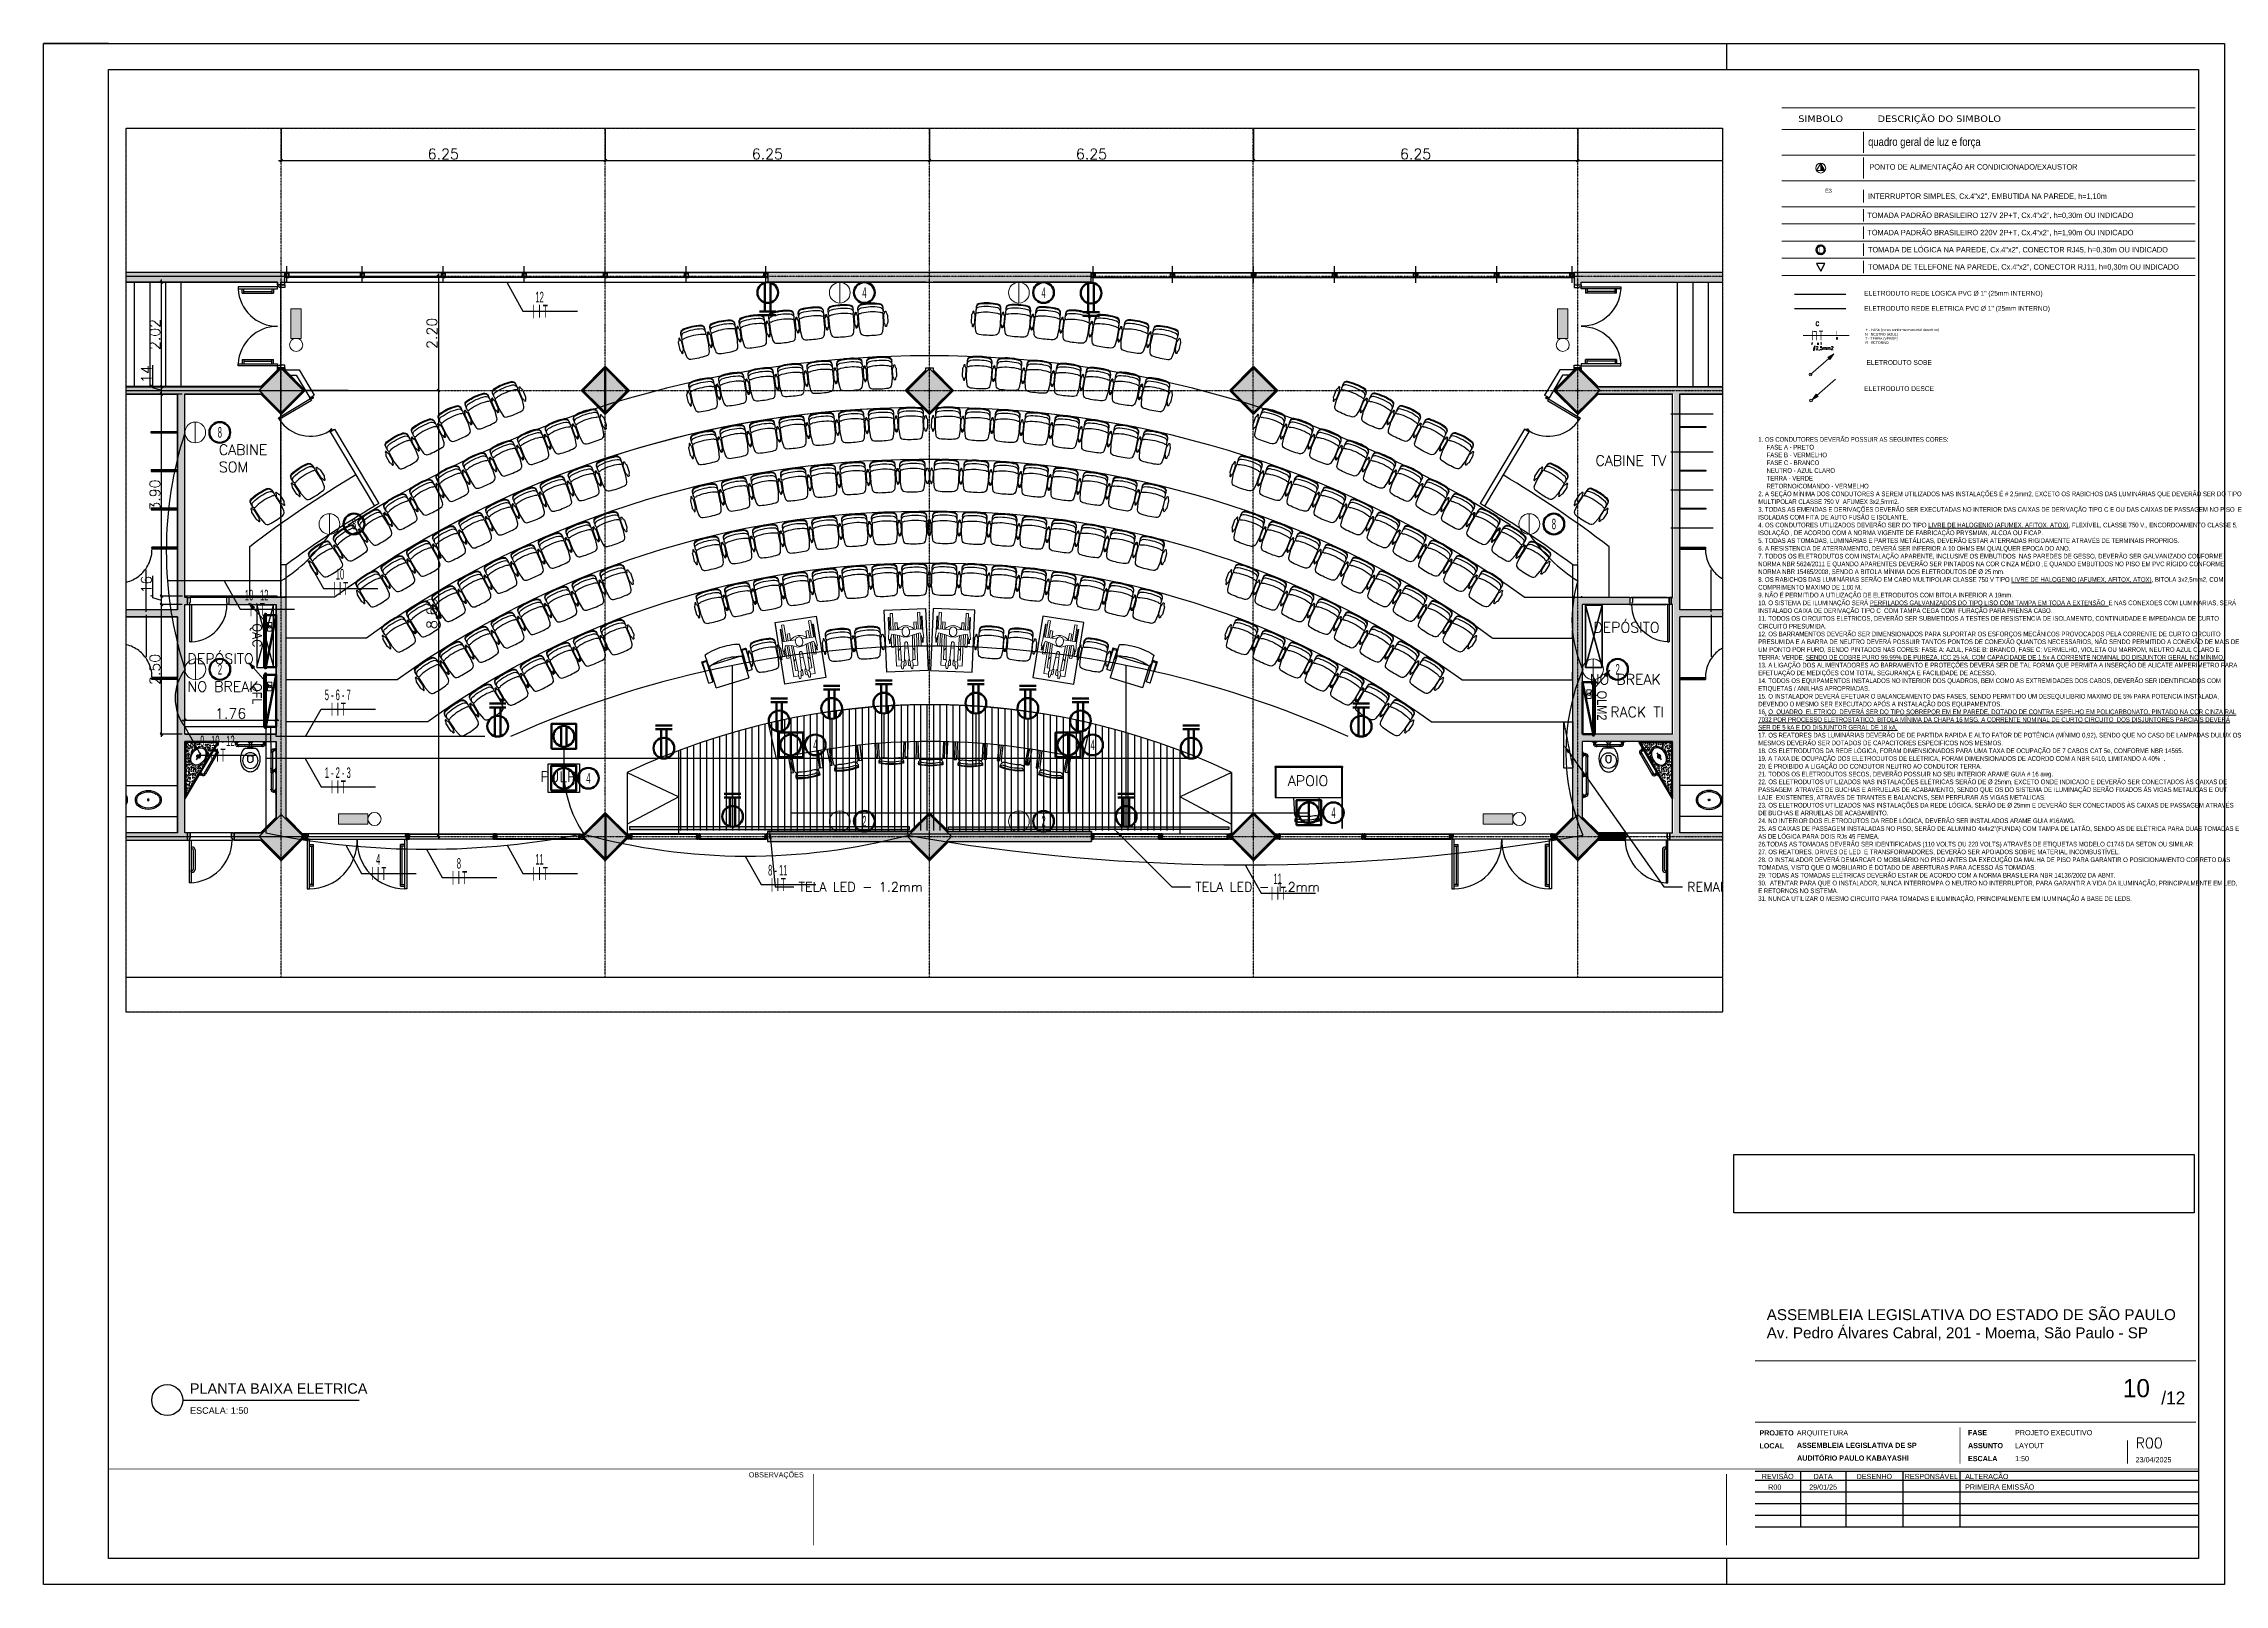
# Paper-space layout 'ELETRICA 2' of a CAD drawing. Header units: millimetres. Extents: x 0 to 841, y 0 to 594.
# The model-space entities are those that its viewports show. They can reach past a viewport. Long polylines and large blocks are cut down to what shows.
import ezdxf
from ezdxf import colors
from ezdxf.entities.mleader import LeaderData, LeaderLine
from ezdxf.enums import TextEntityAlignment as Align
from ezdxf.math import Vec2, Vec3

# ---------------------------------------------------------------- set-up
doc = ezdxf.new("R2010")
doc.units = ezdxf.units.MM
doc.header["$MEASUREMENT"] = 0
for name, pattern in [('CONTINU', [0]), ('DASHDOT', [1, 0.5, -0.25, 0, -0.25]), ('DASHED', [0.75, 0.5, -0.25]), ('HIDDEN2', [0.1875, 0.125, -0.0625]), ('XR_BL2_AND_MON-REV15$0$DASHDOT', [1, 0.5, -0.25, 0, -0.25])]:
    doc.linetypes.add(name, pattern=pattern)
doc.layers.add('-vp', color=162, linetype='Continuous', plot=False)
for name, color, linetype, lineweight in [('1', 1, 'Continuous', 9), ('2', 2, 'Continuous', 20), ('252', 252, 'Continuous', 20), ('3', 3, 'Continuous', 20), ('auxiliar eletrica 252', 252, 'Continuous', 20), ('auxiliar eletrica am', 2, 'Continuous', 20), ('auxiliar eletrica vd', 3, 'Continuous', 20), ('eletroduto eletrica', 152, 'EL', 30), ('eletroduto rede lógica', 30, 'VD', 30), ('Quadros eletricos', 5, 'Continuous', 50), ('TEXTO ELETRICA', 2, 'Continuous', 20), ('Tomadas elétricas', 2, 'Continuous', 50)]:
    doc.layers.add(name, color=color, linetype=linetype, lineweight=lineweight)
for name, color, linetype in [('ALV_2', 2, 'Continuous'), ('ALV_HT', 253, 'Continuous'), ('auxiliar eletrica', 1, 'Continuous'), ('base', 253, 'Continuous'), ('CAIX', 1, 'Continuous'), ('COB_PROJ_EST', 1, 'Continuous'), ('CORRIMÃO', 41, 'Continuous'), ('Cota Nivel', 1, 'Continuous'), ('DEMOLIR', 10, 'HIDDEN2'), ('DETALHE', 1, 'Continuous'), ('EIXOS', 31, 'DASHDOT'), ('EL-EQP-TEL', 144, 'Continuous'), ('EL-EQP-TOM', 10, 'Continuous'), ('LAY_1', 1, 'Continuous'), ('LAY_2', 2, 'Continuous'), ('Mob', 252, 'Continuous'), ('MP-INC-LUMINARIA', 10, 'Continuous'), ('PISO', 252, 'Continuous'), ('PVC', 2, 'Continuous'), ('SAN', 1, 'Continuous'), ('SANFINAL', 7, 'Continuous'), ('TC_01_FOLHA', 6, 'Continuous'), ('TC_17_TEXTO', 3, 'Continuous'), ('XR_BL2_AND_MON-REV15$0$aca', 2, 'Continuous'), ('XR_BL2_AND_MON-REV15$0$EIXOS_PERFIL', 181, 'XR_BL2_AND_MON-REV15$0$DASHDOT'), ('XR_BL2_AND_MON-REV15$0$MARMORE', 7, 'Continuous'), ('XR_BL2_AND_MON-REV15$0$PERFIL_DIV', 41, 'Continuous'), ('XR_BL2_AND_MON-REV15$0$SHADE', 7, 'Continuous')]:
    doc.layers.add(name, color=color, linetype=linetype)
doc.layers.add('PDF_Text', color=7, linetype='Continuous', true_color=0x535353)
doc.styles.add('ISOCP2', font='isocp2.shx')
doc.styles.add('PDF Arial', font='arial.ttf')
doc.styles.add('R80_50', font='swissl.ttf', dxfattribs={"height": 0.0925})
doc.styles.add('SIMPLEX', font='simplex', dxfattribs={"height": 0.2})
doc.styles.get("Standard").update_dxf_attribs({"font": 'romans.shx'})
doc.styles.add('TC_2.0-FUT', font='FUTURAM.TTF', dxfattribs={"height": 2})
doc.styles.add('TC_2.0-FUT-BOLD', font='', dxfattribs={"width": 0.9, "height": 2})
doc.styles.add('TECNO', font='technic_.ttf', dxfattribs={"width": 0.7})
doc.styles.add('texto', font='romans.shx')
doc.styles.add('VERDANA', font='verdana.ttf')
doc.styles.get('TC_2.0-FUT-BOLD').set_extended_font_data('Futura Md BT', bold=True)
doc.linetypes.add('EL', pattern='A,0.5,-0.2,["EL",Standard,S=0.1,R=0,X=-0.08,Y=-0.05],-0.175', length=0.875)
doc.linetypes.add('VD', pattern='A,0.5,-0.2,["VD",Standard,S=0.1,R=0,X=-0.08,Y=-0.05],-0.25', length=0.95)
doc.dimstyles.new('SA-25', dxfattribs={"dimtxt": 0.05, "dimasz": 0.05, "dimexe": 0.025, "dimexo": 0.05, "dimgap": 0.025, "dimtad": 1, "dimzin": 4, "dimdsep": 46, "dimtxsty": 'SIMPLEX', "dimblk": 'OBLIQUE', "dimcen": 0.025, "dimdle": 0.05, "dimclrt": 2, "dimaunit": 1, "dimadec": 3, "dimazin": 0, "dimtfac": 1, "dimtofl": 0, "dimtmove": 0, "dimatfit": 3, "dimldrblk": 'OPEN30', "dimfxl": 1, "dimtolj": 1, "dimtzin": 0, "dimarcsym": 0})
picture_1 = doc.add_image_def('image1.jpg', size_in_pixel=(2243, 283))

psp = doc.layouts.new('ELETRICA 2')

# ---------------------------------------------------------------- texts
at = {"layer": 'auxiliar eletrica vd', "color": 20, "ltscale": 1.5, "style": 'TECNO'}
psp.add_text('E3', height=1.514, dxfattribs=at).set_placement((687.06, 536.51))
at = {"layer": 'DETALHE', "insert": (664.5, 106.09), "char_height": 4.2, "attachment_point": 1, "style": 'R80_50'}
psp.add_mtext_dynamic_manual_height_columns('\\pxqd;ASSEMBLEIA LEGISLATIVA DO ESTADO DE SÃO PAULO\\PAv. Pedro Álvares Cabral, 201 - Moema, São Paulo - SP', width=160.4827, gutter_width=0.462, heights=[26.98], dxfattribs=at)
at = {"layer": 'PDF_Text', "color": 3, "insert": (56.39, 73.45), "char_height": 3.9923, "attachment_point": 7, "style": 'PDF Arial'}
psp.add_mtext('PLANTA BAIXA ELETRICA', dxfattribs=at)
at = {"layer": 'PDF_Text', "color": 7, "insert": (56.47, 65.73), "char_height": 2.5, "width": 46.0844, "attachment_point": 7, "style": 'PDF Arial'}
psp.add_mtext('ESCALA: 1:50', dxfattribs=at)
at = {"layer": 'TC_17_TEXTO'}
for s, style, p in [('PROJETO', 'TC_2.0-FUT-BOLD', (661.69, 59.41)), ('LOCAL', 'TC_2.0-FUT-BOLD', (661.69, 54.43)), ('OBSERVAÇÕES', 'TC_2.0-FUT', (271.95, 43.25))]:
    psp.add_text(s, height=2, dxfattribs=dict(at, style=style)).set_placement(p, align=Align.TOP_LEFT)
at = {"layer": 'TC_17_TEXTO', "style": 'TC_2.0-FUT-BOLD'}
for s, p in [('FASE', (742.13, 57.5)), ('ASSEMBLEIA LEGISLATIVA DE SP', (676.15, 52.62)), ('ASSUNTO', (742.13, 52.5)), ('AUDITÓRIO PAULO KABAYASHI', (676.22, 47.69)), ('ESCALA', (742.13, 47.5))]:
    psp.add_text(s, height=2, dxfattribs=at).set_placement(p)
at = {"layer": 'TC_17_TEXTO'}
psp.add_text('R00', height=4, dxfattribs=at).set_placement((806.77, 52.5))
at = {"layer": 'TC_17_TEXTO', "style": 'TC_2.0-FUT'}
for s, p in [('REVISÃO', (668.75, 40)), ('DATA', (686.25, 40)), ('DESENHO', (706, 40)), ('RESPONSÁVEL', (728, 40)), ('R00', (667.61, 35.9)), ('29/01/25', (686.25, 35.9))]:
    psp.add_text(s, height=2, dxfattribs=at).set_placement(p, align=Align.BOTTOM_CENTER)
psp.add_text('ALTERAÇÃO', height=2, dxfattribs=at).set_placement((741.02, 40), align=Align.BOTTOM_LEFT)
psp.add_text('PRIMEIRA EMISSÃO', height=2, dxfattribs=at).set_placement((741.02, 37.54), align=Align.MIDDLE_LEFT)
at = {"layer": 'TC_17_TEXTO', "attachment_point": 1}
for s, width, heights, insert, char_height in [('\\pxqr;{\\fFutura Md BT|b0|i0|c0|p34;10}', 8.9721, [0], (803.3, 79.15), 7), ('\\pxqd;{\\fFutura-Book|b0|i0|c0|p34;/12}', 8.061, [6.47], (816.66, 74.36), 5)]:
    psp.add_mtext_dynamic_manual_height_columns(s, width=width, gutter_width=12.5, heights=heights, dxfattribs=dict(at, insert=insert, char_height=char_height))
at = {"layer": 'TC_17_TEXTO', "char_height": 2, "style": 'TC_2.0-FUT'}
for s, insert, width, attachment_point in [('\\pxql;ARQUITETURA', (676.09, 59.43), 41.8554, 1), ('PROJETO EXECUTIVO', (760.28, 59.5), 42.361, 1), ('\\pxql;LAYOUT', (760.28, 54.5), 42.361, 1), ('\\pxql;1:50', (760.28, 49.5), 42.361, 1), ('23/04/2025', (806.77, 47.02), 54.7315, 7)]:
    psp.add_mtext(s, dxfattribs=dict(at, insert=insert, width=width, attachment_point=attachment_point))
at = {"layer": 'TEXTO ELETRICA', "lineweight": 9, "ltscale": 10, "style": 'VERDANA', "width": 1.1}
for s, p in [('SIMBOLO', (685.32, 565.07)), ('DESCRIÇÃO DO SIMBOLO', (731.06, 565.07))]:
    psp.add_text(s, height=2.485, dxfattribs=at).set_placement(p, align=Align.MIDDLE_CENTER)
at = {"layer": 'TEXTO ELETRICA', "lineweight": 9, "style": 'TECNO'}
for s, height, p in [('quadro geral de luz e força', 3.1851, (703.6, 554.57)), ('PONTO DE ALIMENTAÇÃO AR CONDICIONADO/EXAUSTOR', 2.0709, (704.08, 545.45))]:
    psp.add_text(s, height=height, dxfattribs=at).set_placement(p)
for s, p in [('INTERRUPTOR SIMPLES, Cx.4"x2", EMBUTIDA NA PAREDE, h=1,10m', (703.55, 535.2)), ('TOMADA PADRÃO BRASILEIRO 127V 2P+T, Cx.4"x2", h=0,30m OU INDICADO', (703.3, 527.83)), ('TOMADA PADRÃO BRASILEIRO 220V 2P+T, Cx.4"x2", h=1,90m OU INDICADO', (703.3, 521.17)), ('TOMADA DE LÓGICA NA PAREDE, Cx.4"x2", CONECTOR RJ45, h=0,30m OU INDICADO', (703.55, 514.54)), ('TOMADA DE TELEFONE NA PAREDE, Cx.4"x2", CONECTOR RJ11, h=0,30m OU INDICADO', (703.55, 507.92))]:
    psp.add_text(s, height=2.0709, dxfattribs=at).set_placement(p, align=Align.MIDDLE_LEFT)
at = {"layer": 'TEXTO ELETRICA'}
for s, height, style, p in [('ELETRODUTO REDE LOGICA PVC Ø 1" (25mm INTERNO)', 1.8566, 'TECNO', (702.13, 496.82)), ('ELETRODUTO REDE ELETRICA PVC Ø 1" (25mm INTERNO)', 1.8566, 'TECNO', (702.13, 491)), ('C', 1.56, 'texto', (683.34, 485.23)), ('ELETRODUTO SOBE', 1.8566, 'TECNO', (702.99, 470.15)), ('ELETRODUTO DESCE', 1.8566, 'TECNO', (702.13, 460.08))]:
    psp.add_text(s, height=height, dxfattribs=dict(at, style=style)).set_placement(p)
at = {"layer": 'TEXTO ELETRICA', "linetype": 'CONTINU', "ltscale": 0.025, "style": 'TECNO'}
for s, width, p in [('I', 0.7, (682.15, 481.47)), ('T', 0.55, (685.43, 481.49))]:
    psp.add_text(s, height=3.64, dxfattribs=dict(at, width=width)).set_placement(p, align=Align.MIDDLE_CENTER)
at = {"layer": 'TEXTO ELETRICA', "linetype": 'CONTINU', "ltscale": 0.025, "style": 'TECNO', "width": 0.55}
psp.add_text('L', height=3.64, rotation=180, dxfattribs=at).set_placement((683.23, 481.43), align=Align.MIDDLE_CENTER)
at = {"layer": 'TEXTO ELETRICA', "linetype": 'CONTINU', "ltscale": 0.025, "style": 'TECNO'}
psp.add_text('I', height=1.82, dxfattribs=at).set_placement((691.19, 481.49))
at = {"layer": 'TEXTO ELETRICA', "linetype": 'Continuous'}
for s, p in [('R', (691.26, 479.99)), ('F', (681.78, 477.93)), ('N', (683.9, 477.94)), ('T', (685.27, 477.87))]:
    psp.add_text(s, height=0.743, dxfattribs=at).set_placement(p)
at = {"layer": 'TEXTO ELETRICA', "linetype": 'Continuous', "style": 'TECNO'}
for s, p in [('T - TERRA (VERDE)', (702.46, 479.82)), ('N - NEUTRO (AZUL)', (702.46, 481.42)), ('F - FASE (cores conforme memorial descritivo)', (702.64, 483.17)), ('R - RETORNO ', (702.53, 478.21))]:
    psp.add_text(s, height=0.9902, dxfattribs=at).set_placement(p)
at = {"layer": 'TEXTO ELETRICA', "linetype": 'DASHDOT', "style": 'texto'}
psp.add_text('#2,5mm2', height=1.238, dxfattribs=at).set_placement((682.29, 476))
at = {"layer": 'TEXTO ELETRICA', "insert": (661.24, 442.32), "char_height": 1.8, "width": 149.061, "attachment_point": 1, "style": 'TECNO'}
psp.add_mtext('{\\W0.9;1. OS CONDUTORES DEVERÃO POSSUIR AS SEGUINTES CORES:\\P     FASE A - PRETO \\P     FASE B - VERMELHO\\P     FASE C - BRANCO\\P     NEUTRO - AZUL CLARO\\P     TERRA - VERDE\\P     RETORNO/COMANDO - VERMELHO\\P2. A SEÇÃO MÍNIMA DOS CONDUTORES A SEREM UTILIZADOS NAS INSTALAÇÕES É # 2,5mm2, EXCETO OS RABICHOS DAS LUMINÁRIAS QUE DEVERÃO SER DO TIPO MULTIPOLAR CLASSE 750 V  AFUMEX 3x2,5mm2.\\P3. TODAS AS EMENDAS E DERIVAÇÕES DEVERÃO SER EXECUTADAS NO INTERIOR DAS CAIXAS DE DERIVAÇÃO TIPO C E OU DAS CAIXAS DE PASSAGEM NO PISO  E ISOLADAS COM FITA DE AUTO FUSÃO E ISOLANTE.\\P4. OS CONDUTORES UTILIZADOS DEVERÃO SER DO TIPO \\L\\C3;LIVRE DE HALOGENIO (AFUMEX, AFITOX, ATOX)\\l\\C256;, FLEXÍVEL, CLASSE 750 V., ENCORDOAMENTO CLASSE 5, ISOLAÇÃO , DE ACORDO COM A NORMA VIGENTE DE FABRICAÇÃO PRYSMIAN, ALCOA OU FICAP.\\P5. TODAS AS TOMADAS, LUMINÁRIAS E PARTES METÁLICAS, DEVERÃO ESTAR ATERRADAS RIGIDAMENTE ATRAVÉS DE TERMINAIS PROPRIOS.\\P6. A RESISTENCIA DE ATERRAMENTO, DEVERÁ SER INFERIOR A 10 OHMS EM QUALQUER EPOCA DO ANO.\\P7. TODOS OS ELETRODUTOS COM INSTALAÇÃO APARENTE, INCLUSIVE OS EMBUTIDOS  NAS PAREDES DE GESSO, DEVERÃO SER GALVANIZADO CONFORME NORMA NBR 5624/2011 E QUANDO APARENTES DEVERÃO SER PINTADOS NA COR CINZA MÉDIO ,E QUANDO EMBUTIDOS NO PISO EM PVC RÍGIDO CONFORME NORMA NBR 15465/2008, SENDO A BITOLA MÍNIMA DOS ELETRODUTOS DE Ø 25 mm.\\P8. OS RABICHOS DAS LUMINÁRIAS SERÃO EM CABO MULTIPOLAR CLASSE 750 V TIPO \\L\\C3;LIVRE DE HALOGENIO (AFUMEX, AFITOX, ATOX)\\l\\C256;, BITOLA 3x2,5mm2, COM COMPRIMENTO MAXIMO DE 1,00 M.\\P9. NÃO É PERMITIDO A UTILIZAÇÃO DE ELETRODUTOS COM BITOLA INFERIOR A 19mm.\\P10. O SISTEMA DE ILUMINAÇÃO SERÁ \\L\\C3;PERFILADOS GALVANIZADOS DO TIPO LISO COM TAMPA EM TODA A EXTENSÃO\\l\\C1;  \\C256;E NAS CONEXOES COM LUMINARIAS, SERÁ INSTALADO CAIXA DE DERIVAÇÃO TIPO C  COM TAMPA CEGA COM  FURAÇÃO PARA PRENSA CABO.\\P11. TODOS OS CIRCUITOS ELETRICOS, DEVERÃO SER SUBMETIDOS A TESTES DE RESISTENCIA DE ISOLAMENTO, CONTINUIDADE E IMPEDANCIA DE CURTO CIRCUITO PRESUMIDA.\\P12. OS BARRAMENTOS DEVERÃO SER DIMENSIONADOS PARA SUPORTAR OS ESFORÇOS MECÂNICOS PROVOCADOS PELA CORRENTE DE CURTO CIRCUITO PRESUMIDA E A BARRA DE NEUTRO DEVERÁ POSSUIR TANTOS PONTOS DE CONEXÃO QUANTOS NECESSARIOS, NÃO SENDO PERMITIDO A CONEXÃO DE MAIS DE UM PONTO POR FURO, SENDO PINTADOS NAS CORES: FASE A: AZUL, FASE B: BRANCO, FASE C: VERMELHO, VIOLETA OU MARROM, NEUTRO AZUL CLARO E TERRA: VERDE, \\L\\C3;SENDO DE COBRE PURO 99,99% DE PUREZA, ICC 25 kA, COM CAPACIDADE DE 1,5x A CORRENTE NOMINAL DO DISJUNTOR GERAL NO MÍNIMO.\\l\\P\\C256;13. A LIGAÇÃO DOS ALIMENTADORES AO BARRAMENTO E PROTEÇÕES DEVERÁ SER DE TAL FORMA QUE PERMITA A INSERÇÃO DE ALICATE AMPERÍMETRO PARA EFETUAÇÃO DE MEDIÇÕES COM TOTAL SEGURANÇA E FACILIDADE DE ACESSO.\\P14. TODOS OS EQUIPAMENTOS INSTALADOS NO INTERIOR DOS QUADROS, BEM COMO AS EXTREMIDADES DOS CABOS, DEVERÃO SER IDENTIFICADOS COM ETIQUETAS / ANILHAS APROPRIADAS.\\P15. O INSTALADOR DEVERÁ EFETUAR O BALANCEAMENTO DAS FASES, SENDO PERMITIDO UM DESEQUILIBRIO MAXIMO DE 5% PARA POTENCIA INSTALADA, DEVENDO O MESMO SER EXECUTADO APÓS A INSTALAÇÃO DOS EQUIPAMENTOS.\\P16\\L\\C3;. O  QUADRO  ELETRICO  DEVERÁ SER DO TIPO SOBREPOR EM EM PAREDE, DOTADO DE CONTRA ESPELHO EM POLICARBONATO, PINTADO NA COR CINZA RAL 7032 POR PROCESSO ELETROSTATICO, BITOLA MÍNIMA DA CHAPA 16 MSG. A CORRENTE NOMINAL DE CURTO CIRCUITO  DOS DISJUNTORES PARCIAIS DEVERÁ SER DE 5 kA E DO DISJUNTOR GERAL DE 18 kA.\\P\\l\\C256;17. OS REATORES DAS LUMINÁRIAS DEVERÃO DE DE PARTIDA RAPIDA E ALTO FATOR DE POTÊNCIA (MÍNIMO 0,92), SENDO QUE NO CASO DE LAMPADAS DULUX OS MESMOS DEVERÃO SER DOTADOS DE CAPACITORES ESPECIFICOS NOS MESMOS.\\P18. OS ELETRODUTOS DA REDE LÓGICA, FORAM DIMENSIONADOS PARA UMA TAXA DE OCUPAÇÃO DE 7 CABOS CAT 5e, CONFORME NBR 14565.\\P19. \\C20;A TAXA DE OCUPAÇÃO DOS ELETRODUTOS DE ELÉTRICA, FORAM DIMENSIONADOS DE ACORDO COM A NBR 5410, LIMITANDO A 40%  .\\C256;\\P20. É PROIBIDO A LIGAÇÃO DO CONDUTOR NEUTRO AO CONDUTOR TERRA.\\P21. TODOS OS ELETRODUTOS SECOS, DEVERÃO POSSUIR NO SEU INTERIOR ARAME GUIA # 16 awg.\\P22. OS ELETRODUTOS UTILIZADOS NAS INSTALAÇÕES ELÉTRICAS SERÃO DE Ø 25mm, EXCETO ONDE INDICADO E DEVERÃO SER CONECTADOS ÀS CAIXAS DE PASSAGEM  ATRAVÉS DE BUCHAS E ARRUELAS DE ACABAMENTO, SENDO QUE OS DO SISTEMA DE ILUMINAÇÃO SERÃO FIXADOS ÁS VIGAS METALICAS E OUT LAJE  EXISTENTES, ATRAVÉS DE TIRANTES E BALANCINS, SEM PERFURAR AS VIGAS METALICAS.\\P23. OS ELETRODUTOS UTILIZADOS NAS INSTALAÇÕES DA REDE LÓGICA, SERÃO DE Ø 25mm E DEVERÃO SER CONECTADOS ÀS CAIXAS DE PASSAGEM ATRAVÉS DE BUCHAS E ARRUELAS DE ACABAMENTO.\\P24. NO INTERIOR DOS ELETRODUTOS DA REDE LÓGICA, DEVERÃO SER INSTALADOS ARAME GUIA #16AWG.\\P25. AS CAIXAS DE PASSAGEM INSTALADAS NO PISO, SERÃO DE ALUMINIO 4x4x2"(FUNDA) COM TAMPA DE LATÃO, SENDO AS DE ELÉTRICA PARA DUAS TOMADAS E AS DE LÓGICA PARA DOIS RJs 45 FEMEA.\\P26.TODAS AS TOMADAS DEVERÃO SER IDENTIFICADAS (110 VOLTS OU 220 VOLTS) ATRAVÉS DE ETIQUETAS MODELO C1745 DA SETON OU SIMILAR.\\P27. OS REATORES, DRIVES DE LED  E TRANSFORMADORES, DEVERÃO SER APOIADOS SOBRE MATERIAL INCOMBUSTÍVEL.\\P28. O INSTALADOR DEVERÁ DEMARCAR O MOBILIÁRIO NO PISO ANTES DA EXECUÇÃO DA MALHA DE PISO PARA GARANTIR O POSICIONAMENTO CORRETO DAS TOMADAS, VISTO QUE O MOBILIARIO É DOTADO DE ABERTURAS PARA ACESSO ÀS TOMADAS.\\P29. TODAS AS TOMADAS ELÉTRICAS DEVERÃO ESTAR DE ACORDO COM A NORMA BRASILEIRA NBR 14136/2002 DA ABNT.\\P30.  ATENTAR PARA QUE O INSTALADOR, NUNCA INTERROMPA O NEUTRO NO INTERRUPTOR, PARA GARANTIR A VIDA DA ILUMINAÇÃO, PRINCIPALMENTE EM LED, E RETORNOS NO SISTEMA.\\P31. NUNCA UTILIZAR O MESMO CIRCUITO PARA TOMADAS E ILUMINAÇÃO, PRINCIPALMENTE EM ILUMINAÇÃO A BASE DE LEDS.}', dxfattribs=at)

msp = doc.modelspace()

# ---------------------------------------------------------------- texts
at = {"layer": 'LAY_2', "char_height": 0.2, "attachment_point": 1}
for s, insert in [('CABINE SOM', (311.34, -44.696, 195.166)), ('CABINE TV', (337.885, -44.906, 195.166)), ('DEPÓSITO', (337.844, -48.121)), ('DEPÓSITO', (310.734, -48.726)), ('NO BREAK', (337.773, -49.122)), ('NO BREAK', (310.734, -49.263)), ('RACK TI', (338.17, -49.752))]:
    msp.add_mtext_dynamic_manual_height_columns(s, width=1.51998, gutter_width=1, heights=[0], dxfattribs=dict(at, insert=insert))
at = {"layer": 'PISO', "char_height": 0.2, "attachment_point": 3}
for s, insert in [('PULP', (318.232, -51)), ('APOIO', (332.731, -51.078))]:
    msp.add_mtext_dynamic_manual_height_columns(s, width=1.51998, gutter_width=1, heights=[0], dxfattribs=dict(at, insert=insert))
at = {"layer": 'TEXTO ELETRICA', "color": 150, "linetype": 'CONTINU', "ltscale": 0.025, "style": 'TECNO', "width": 0.55}
for s, p in [('l', (317.412, -42.128, -195.166)), ('l', (313.564, -47.47)), ('l', (311.957, -47.873)), ('I', (313.52, -49.796)), ('l', (311.2, -50.682, -195.166)), ('I', (313.52, -51.296)), ('I', (314.3, -52.965, -195.166)), ('l', (315.856, -53.044, -195.166)), ('l', (317.412, -52.965, -195.166)), ('l', (322.005, -53.176)), ('l', (331.644, -53.343))]:
    msp.add_text(s, height=0.249, rotation=180, dxfattribs=at).set_placement(p, align=Align.MIDDLE_CENTER)
at = {"layer": 'TEXTO ELETRICA', "color": 150, "linetype": 'CONTINU', "ltscale": 0.025, "style": 'TECNO'}
for s, width, p in [('I', 0.7, (317.525, -42.128, -195.166)), ('T', 0.55, (317.633, -42.128, -195.166)), ('I', 0.7, (313.678, -47.47)), ('T', 0.55, (313.785, -47.47)), ('I', 0.7, (312.071, -47.873)), ('T', 0.55, (312.178, -47.873)), ('I', 0.7, (313.633, -49.796)), ('T', 0.55, (313.741, -49.796)), ('I', 0.7, (311.314, -50.682, -195.166)), ('T', 0.55, (311.421, -50.682, -195.166)), ('I', 0.7, (313.633, -51.296)), ('T', 0.55, (313.741, -51.296)), ('I', 0.7, (314.413, -52.965, -195.166)), ('T', 0.55, (314.521, -52.965, -195.166)), ('I', 0.7, (315.969, -53.044, -195.166)), ('T', 0.55, (316.077, -53.044, -195.166)), ('I', 0.7, (317.525, -52.965, -195.166)), ('T', 0.55, (317.633, -52.965, -195.166)), ('I', 0.7, (322.118, -53.176)), ('T', 0.55, (322.226, -53.176)), ('I', 0.7, (331.757, -53.343)), ('T', 0.55, (331.865, -53.343))]:
    msp.add_text(s, height=0.249, dxfattribs=dict(at, width=width)).set_placement(p, align=Align.MIDDLE_CENTER)
at = {"layer": 'TEXTO ELETRICA', "style": 'TECNO'}
for s, p in [('QAC', (311.985, -48.146, -195.166)), ('QFL', (311.985, -49.296, -195.166)), ('QLM2', (337.916, -49.441, 195.166))]:
    msp.add_text(s, height=0.1841, rotation=270, dxfattribs=at).set_placement(p)
at = {"layer": 'TEXTO ELETRICA', "color": 150, "ltscale": 1.8, "attachment_point": 2, "style": 'TECNO'}
for s, insert, char_height in [('{\\W0.6;12}', (317.524, -41.752, -195.166), 0.2037), ('{\\W0.6;10}', (313.676, -47.095), 0.2037), ('{\\W0.6;10 - 12}', (312.069, -47.497), 0.20372), ('{\\W0.6;5 - 6 - 7}', (313.632, -49.42), 0.20372), ('{\\W0.6;9 - 10 - 12}', (311.312, -50.307, -195.166), 0.20372), ('{\\W0.6;1 - 2 - 3}', (313.632, -50.92), 0.20372), ('{\\W0.6;4}', (314.412, -52.59, -195.166), 0.2037), ('{\\W0.6;8}', (315.968, -52.669, -195.166), 0.2037), ('{\\W0.6;11}', (317.524, -52.59, -195.166), 0.2037), ('{\\W0.6;8 - 11}', (322.117, -52.8), 0.20372), ('{\\W0.6;11}', (331.756, -52.967), 0.2037)]:
    msp.add_mtext_dynamic_manual_height_columns(s, width=1.26821, gutter_width=1.181, heights=[0], dxfattribs=dict(at, insert=insert, char_height=char_height))
at = {"layer": 'TEXTO ELETRICA', "color": 114, "ltscale": 1.8, "true_color": 0x139b48, "char_height": 0.2037, "attachment_point": 2, "style": 'TECNO'}
for s, insert in [('{\\W0.6;4}', (323.787, -41.665)), ('{\\W0.6;4}', (327.242, -41.665)), ('{\\W0.6;8}', (311.359, -44.36, 195.166)), ('{\\W0.6;8}', (313.947, -46.126)), ('{\\W0.6;8}', (337.082, -46.126)), ('{\\W0.6;2}', (311.361, -48.927, -195.166)), ('{\\W0.6;2}', (338.311, -48.927, 195.166)), ('{\\W0.6;4}', (322.841, -50.384)), ('{\\W0.6;4}', (328.188, -50.384)), ('{\\W0.6;4}', (318.465, -51.026)), ('{\\W0.6;4}', (332.831, -51.691)), ('{\\W0.6;2}', (323.787, -51.855)), ('{\\W0.6;2}', (327.242, -51.855))]:
    msp.add_mtext_dynamic_manual_height_columns(s, width=1.26821, gutter_width=1.181, heights=[0], dxfattribs=dict(at, insert=insert))

# ---------------------------------------------------------------- blocks, each defined once
blk = doc.blocks.new('sobe')
at = {"layer": '252', "ltscale": 1.5}
blk.add_hatch(color=20, dxfattribs=at).paths.add_polyline_path([(22238.1, 19231.6), (22235.8, 19234.3), (22231.1, 19227.9)])
at = {"layer": '2', "color": 20}
blk.add_circle((22229.9, 19226.9), 1.59, dxfattribs=at)
at = {"layer": '3', "color": 20}
for p, q in [((22236.9, 19233), (22258.5, 19251.8)), ((22235.8, 19234.3), (22231.1, 19227.9)), ((22231.1, 19227.9), (22238.1, 19231.6)), ((22238.1, 19231.6), (22235.8, 19234.3))]:
    blk.add_line(p, q, dxfattribs=at)
blk = doc.blocks.new('desce')
at = {"layer": '252', "ltscale": 1.5}
blk.add_hatch(color=20, dxfattribs=at).paths.add_polyline_path([(22256.6, 19281.3), (22249.6, 19277.5), (22251.9, 19274.9)])
at = {"layer": '2', "color": 20}
blk.add_circle((22229.2, 19257.4), 1.59, dxfattribs=at)
at = {"layer": '3', "color": 20}
for p, q in [((22250.8, 19276.2), (22229.2, 19257.4)), ((22256.6, 19281.3), (22249.6, 19277.5)), ((22249.6, 19277.5), (22251.9, 19274.9)), ((22251.9, 19274.9), (22256.6, 19281.3))]:
    blk.add_line(p, q, dxfattribs=at)
blk = doc.blocks.new('EL-EQP-TEL-BAIXA')
blk.add_lwpolyline([(-4.1, 0), (3.4, -4.1), (3.4, 4.1), (-4.1, 0)])
blk = doc.blocks.new('EL-EQP-TEL-DADOS-BAIXA')
at = {"layer": 'Tomadas elétricas', "color": 30, "ltscale": 0.3}
blk.add_circle((0, 0), 4.13, dxfattribs=at)
at = {"layer": 'Tomadas elétricas', "color": 30, "linetype": 'ByBlock', "ltscale": 2, "style": 'ISOCP2', "width": 1.25}
blk.add_text('L', height=5, dxfattribs=at).set_placement((0, 0, 0.2), align=Align.MIDDLE_CENTER)
blk = doc.blocks.new('LUMINOSO')
at = {"layer": '252', "ltscale": 1.5}
blk.add_hatch(color=150, dxfattribs=at).paths.add_polyline_path([(23604.5, 19492.5), (23604.5, 19481.5), (23610.9, 19481.5)])
at = {"layer": '1', "color": 150, "linetype": 'Continuous'}
for p, q in [((23604.5, 19492.5), (23604.5, 19481.5)), ((23610.9, 19481.2), (23610.9, 19481.2))]:
    blk.add_line(p, q, dxfattribs=at)
at = {"layer": 'TEXTO ELETRICA', "color": 150, "ltscale": 10}
for p, q in [((23604.5, 19492.5), (23598.1, 19481.5)), ((23598.1, 19481.5), (23610.9, 19481.5)), ((23610.9, 19481.5), (23604.5, 19492.5))]:
    blk.add_line(p, q, dxfattribs=at)
blk.add_circle((23604.5, 19485.1), 7.45, dxfattribs=at)
blk = doc.blocks.new('XR_BL2_AND_MON-REV15$0$P50X50')
at = {"layer": 'base'}
blk.add_hatch(color=256, dxfattribs=at).paths.add_polyline_path([(0, -0.424), (0.424, 0), (0, 0.424), (-0.424, 0)])
at = {"layer": 'base', "linetype": 'ByBlock'}
blk.add_lwpolyline([(0, -0.424), (0.424, 0), (0, 0.424), (-0.424, 0)], close=True, dxfattribs=at)
blk = doc.blocks.new('XR_BL2_AND_MON-REV15$0$PILAR 60X60_45')
at = {"layer": 'base'}
blk.add_blockref('XR_BL2_AND_MON-REV15$0$P50X50', (0, 0), dxfattribs=at)
blk = doc.blocks.new('XR_BL2_AND_MON-REV15$0$PILAR_60X60_JUNTA')
at = {"layer": 'base'}
for points in [[(-0.414, 0.01), (0, 0.424), (0.414, 0.01)], [(-0.414, -0.01), (0, -0.424), (0.414, -0.01)]]:
    blk.add_hatch(color=256, dxfattribs=at).paths.add_polyline_path(points)
at = {"layer": 'base', "linetype": 'ByBlock'}
for points in [[(-0.414, 0.01), (0, 0.424), (0.414, 0.01)], [(-0.414, -0.01), (0, -0.424), (0.414, -0.01)]]:
    blk.add_lwpolyline(points, close=True, dxfattribs=at)
at = {"layer": 'base'}
blk.add_point((0, 0), dxfattribs=at)
blk = doc.blocks.new('XR_BL2_AND_MON-REV15$0$P8014PL')
at = {"layer": 'base'}
for p, q in [((-0.075, 0.14), (-0.075, 0.859)), ((-0.075, 0.859), (-0.04, 0.859)), ((-0.04, 0.14), (-0.04, 0.859)), ((-0.8, 0), (-0.8, 0.14)), ((-0.8, 0.14), (-0.76, 0.14)), ((-0.8, 0), (-0.75, 0)), ((-0.76, 0.1), (-0.76, 0.14)), ((-0.76, 0.1), (-0.75, 0.1)), ((-0.75, 0), (-0.75, 0.1)), ((-0.04, 0.14), (-0.075, 0.14)), ((-0.05, 0), (-0.05, 0.1)), ((-0.04, 0.1), (-0.05, 0.1)), ((0, 0), (-0.05, 0)), ((-0.04, 0.1), (-0.04, 0.14)), ((0, 0.14), (-0.04, 0.14)), ((0, 0), (0, 0.14))]:
    blk.add_line(p, q, dxfattribs=at)
blk.add_arc((-0.04, 0.14), 0.72, 92.7863, 180, dxfattribs=at)
blk = doc.blocks.new('XR_BL2_AND_MON-REV15$0$P_M')
at = {"layer": 'XR_BL2_AND_MON-REV15$0$MARMORE'}
for p, q in [((-0.007, 0.035), (-0.46, -0.417)), ((0.007, 0.021), (-0.445, -0.431)), ((0.007, 0.021), (-0.007, 0.035)), ((0, 0.028), (0.007, 0.035)), ((0.438, -0.424), (0, 0.014)), ((-0.453, -0.424), (-0.46, -0.417)), ((-0.007, -0.87), (0.445, -0.417)), ((0.445, -0.417), (0.46, -0.431)), ((0.453, -0.424), (0.46, -0.417)), ((-0.453, -0.424), (-0.46, -0.431)), ((-0.46, -0.431), (-0.007, -0.884)), ((-0.453, -0.424), (-0.445, -0.431)), ((-0.438, -0.424), (0, -0.863)), ((-0.007, -0.87), (0.007, -0.884)), ((0, -0.877), (-0.007, -0.884))]:
    blk.add_line(p, q, dxfattribs=at)
for points in [[(0.46, -0.417), (0.007, 0.035)], [(0.007, -0.884), (0.46, -0.431)]]:
    blk.add_lwpolyline(points, dxfattribs=at)
blk = doc.blocks.new('XR_BL2_AND_MON-REV15$0$P160')
for p, q in [((-1.44, 0.78), (-1.52, 0.78)), ((-1.44, 0.75), (-1.52, 0.75)), ((-1.47, 0.75), (-1.47, 0.21)), ((-1.44, 0.78), (-1.44, 0.18)), ((-0.16, 0.78), (-0.08, 0.78)), ((-0.16, 0.78), (-0.16, 0.18)), ((-0.16, 0.75), (-0.08, 0.75)), ((-0.13, 0.75), (-0.13, 0.21)), ((-1.6, -0.04), (-1.6, 0.1)), ((-1.6, 0.1), (-1.56, 0.1)), ((-1.56, 0.06), (-1.56, 0.1)), ((-1.56, 0.06), (-1.55, 0.06)), ((-1.55, -0.04), (-1.55, 0.06)), ((-1.52, 0.21), (-1.44, 0.21)), ((-1.52, 0.18), (-1.44, 0.18)), ((-0.08, 0.21), (-0.16, 0.21)), ((-0.08, 0.18), (-0.16, 0.18)), ((-0.05, -0.04), (-0.05, 0.06)), ((-0.04, 0.06), (-0.05, 0.06)), ((-0.04, 0.06), (-0.04, 0.1)), ((0, 0.1), (-0.04, 0.1)), ((0, -0.04), (0, 0.1)), ((-1.6, -0.04), (-1.55, -0.04)), ((0, -0.04), (-0.05, -0.04))]:
    blk.add_line(p, q)
for points in [[(-1.52, 0.1), (-1.56, 0.1), (-1.56, 0.86), (-1.52, 0.86)], [(-0.08, 0.1), (-0.04, 0.1), (-0.04, 0.86), (-0.08, 0.86)]]:
    blk.add_lwpolyline(points, close=True)
for centre, start, end in [((-1.562, 0.099), 0.0576, 86.8461), ((-0.038, 0.099), 93.1539, 179.9424)]:
    blk.add_arc(centre, 0.762, start, end)
blk = doc.blocks.new('XR_BL2_AND_MON-REV15$0$PERFIL_UNIT_ALCOA')
at = {"color": 1}
for p, q in [((-34, 19), (-34, 13)), ((-34, 13), (-15, 13)), ((-33, 83), (-32, 83)), ((-33, 76), (-33, 83)), ((-32, 76), (-33, 76)), ((-33, 43), (-32, 43)), ((-33, 36), (-33, 43)), ((-32, 36), (-33, 36)), ((-32, 80), (-32, 79)), ((-31, 80), (-32, 80)), ((-32, 79), (-31, 79)), ((-32, 40), (-32, 39)), ((-31, 40), (-32, 40)), ((-32, 39), (-31, 39)), ((-31, 82), (-31, 80)), ((-31, 79), (-31, 77)), ((-31, 42), (-31, 40)), ((-31, 39), (-31, 37)), ((-15, 19), (-21, 19)), ((-15, 19), (-21, 19)), ((-21, 13), (-15, 13)), ((-19, 19), (-13, 19)), ((-15, 19), (-15, 13)), ((-7, 95), (-9, 95)), ((-7, 95), (-9, 95)), ((-9, 92), (-5, 92)), ((-9, 27), (-5, 27)), ((-7, 24), (-9, 24)), ((-7, 24), (-9, 24)), ((-6, 95), (-8, 97)), ((-7, 96), (-8, 97)), ((-8, 96), (-7, 97)), ((-8, 96), (-7, 97)), ((-8, 96), (-7, 97)), ((-8, 97), (-8, 97)), ((-6, 95), (-8, 97)), ((-7, 96), (-8, 97)), ((-8, 96), (-7, 97)), ((-8, 96), (-7, 97)), ((-8, 96), (-7, 97)), ((-8, 97), (-8, 97)), ((-7, 96), (-8, 96)), ((-8, 96), (-8, 96)), ((-7, 96), (-8, 96)), ((-8, 96), (-8, 96)), ((-6, 24), (-8, 22)), ((-6, 24), (-8, 22)), ((-7, 23), (-8, 22)), ((-7, 23), (-8, 22)), ((-8, 23), (-8, 23)), ((-8, 23), (-7, 22)), ((-8, 23), (-7, 22)), ((-7, 23), (-8, 22)), ((-7, 23), (-8, 22)), ((-8, 23), (-8, 23)), ((-8, 23), (-7, 22)), ((-8, 23), (-7, 22)), ((-8, 22), (-7, 22)), ((-8, 22), (-8, 22)), ((-8, 22), (-7, 22)), ((-8, 22), (-8, 22)), ((-5, 95), (-7, 97)), ((-5, 95), (-7, 97)), ((-7, 95), (-4, 97)), ((-7, 95), (-5, 97)), ((-7, 95), (-5, 97)), ((-7, 96), (-6, 97)), ((-7, 96), (-6, 97)), ((-5, 95), (-7, 97)), ((-5, 95), (-7, 97)), ((-7, 95), (-4, 97)), ((-7, 95), (-5, 97)), ((-7, 95), (-5, 97)), ((-7, 96), (-6, 97)), ((-7, 96), (-6, 97)), ((-7, 95), (-7, 96)), ((-7, 95), (-7, 96)), ((-6, 95), (-7, 96)), ((-6, 95), (-7, 96)), ((-4, 95), (-7, 95)), ((-4, 95), (-7, 95)), ((-6, 95), (-7, 95)), ((-6, 95), (-7, 95)), ((-4, 24), (-7, 24)), ((-7, 24), (-7, 23)), ((-4, 24), (-7, 24)), ((-7, 24), (-7, 23)), ((-5, 24), (-7, 22)), ((-5, 24), (-7, 22)), ((-6, 24), (-7, 23)), ((-6, 24), (-7, 23)), ((-7, 24), (-4, 22)), ((-5, 24), (-7, 22)), ((-5, 24), (-7, 22)), ((-6, 24), (-7, 23)), ((-6, 24), (-7, 23)), ((-7, 24), (-4, 22)), ((-7, 23), (-5, 22)), ((-7, 23), (-5, 22)), ((-7, 23), (-6, 22)), ((-7, 23), (-6, 22)), ((-7, 23), (-5, 22)), ((-7, 23), (-5, 22)), ((-7, 23), (-6, 22)), ((-7, 23), (-6, 22)), ((-4, 95), (-6, 97)), ((-4, 95), (-6, 97)), ((-4, 95), (-6, 97)), ((-6, 95), (-4, 97)), ((-6, 95), (-4, 97)), ((-4, 95), (-6, 97)), ((-4, 95), (-6, 97)), ((-4, 95), (-6, 97)), ((-6, 95), (-4, 97)), ((-6, 95), (-4, 97)), ((-4, 24), (-6, 22)), ((-4, 24), (-6, 22)), ((-6, 24), (-4, 22)), ((-6, 24), (-4, 22)), ((-4, 24), (-6, 22)), ((-4, 24), (-6, 22)), ((-6, 24), (-4, 22)), ((-6, 24), (-4, 22)), ((-4, 23), (-6, 22)), ((-4, 23), (-6, 22)), ((-3, 96), (-5, 97)), ((-4, 96), (-5, 97)), ((-5, 95), (-3, 97)), ((-5, 95), (-3, 97)), ((-3, 96), (-5, 97)), ((-4, 96), (-5, 97)), ((-5, 95), (-3, 97)), ((-5, 95), (-3, 97)), ((-5, 92), (-1, 92)), ((-5, 27), (-1, 27)), ((-5, 24), (-3, 22)), ((-5, 24), (-3, 22)), ((-5, 24), (-3, 22)), ((-5, 24), (-3, 22)), ((-3, 23), (-5, 22)), ((-4, 23), (-5, 22)), ((-3, 23), (-5, 22)), ((-4, 23), (-5, 22)), ((-3, 96), (-4, 97)), ((-3, 96), (-4, 97)), ((-3, 96), (-4, 97)), ((-3, 96), (-4, 97)), ((-4, 96), (-4, 95)), ((-4, 96), (-4, 95)), ((-4, 96), (-3, 96)), ((-4, 96), (-3, 96)), ((-4, 95), (-4, 95)), ((-4, 95), (-4, 95)), ((-2, 95), (-4, 95)), ((-4, 95), (-4, 95)), ((-4, 95), (-4, 95)), ((-2, 95), (-4, 95)), ((-4, 23), (-4, 24)), ((-4, 23), (-4, 24)), ((-4, 24), (-4, 24)), ((-4, 24), (-4, 23)), ((-2, 24), (-4, 24)), ((-4, 24), (-4, 24)), ((-4, 24), (-4, 23)), ((-2, 24), (-4, 24)), ((-3, 23), (-4, 22)), ((-3, 23), (-4, 22)), ((-4, 23), (-3, 22)), ((-3, 23), (-4, 22)), ((-3, 23), (-4, 22)), ((-4, 23), (-3, 22)), ((0, 19), (-4, 4)), ((-4, 13), (-4, 3)), ((-4, 8), (-4, 4)), ((-3, 97), (-3, 97)), ((-3, 96), (-3, 97)), ((-3, 97), (-3, 97)), ((-3, 96), (-3, 97)), ((-3, 96), (-3, 96)), ((-3, 96), (-3, 96)), ((-3, 23), (-3, 22)), ((-3, 23), (-3, 22)), ((-3, 22), (-3, 22)), ((-3, 22), (-3, 22)), ((-3, 22), (-3, 22)), ((-3, 22), (-3, 22)), ((10, 19), (0, 19)), ((18, 27), (9, 27)), ((9, 27), (9, 27)), ((9, 27), (9, 27)), ((9, 27), (9, 26)), ((9, 26), (9, 26)), ((9, 25), (9, 25)), ((9, 25), (9, 24)), ((9, 24), (9, 24)), ((10, 26), (10, 26)), ((10, 26), (17, 25)), ((17, 25), (10, 25)), ((10, 25), (10, 25)), ((10, 24), (10, 24)), ((10, 24), (12, 24)), ((10, 19), (13, 4)), ((12, 39), (26, 39)), ((12, 24), (12, 23)), ((12, 23), (12, 23)), ((12, 23), (12, 23)), ((12, 23), (12, 23)), ((12, 22), (12, 22)), ((12, 22), (12, 21)), ((12, 21), (12, 21)), ((12, 21), (12, 21)), ((12, 21), (15, 21)), ((15, 43), (13, 43)), ((13, 43), (13, 43)), ((13, 42), (13, 42)), ((13, 42), (13, 40)), ((13, 40), (13, 40)), ((13, 40), (13, 39)), ((13, 39), (13, 39)), ((13, 39), (13, 37)), ((13, 37), (13, 37)), ((13, 36), (13, 36)), ((13, 36), (15, 36)), ((13, 13), (13, 3)), ((13, 8), (13, 4)), ((15, 36), (15, 43)), ((15, 41), (16, 40)), ((15, 38), (15, 41)), ((15, 40), (15, 40)), ((15, 38), (15, 38)), ((15, 38), (16, 38)), ((15, 23), (15, 24)), ((16, 23), (15, 23)), ((15, 23), (15, 23)), ((15, 21), (16, 22)), ((15, 21), (15, 21)), ((15, 21), (15, 21)), ((16, 41), (17, 40)), ((16, 38), (16, 41)), ((16, 40), (16, 40)), ((16, 38), (16, 40)), ((16, 38), (17, 38)), ((16, 38), (16, 38)), ((16, 24), (18, 24)), ((16, 23), (16, 23)), ((16, 22), (16, 22)), ((17, 38), (18, 41)), ((17, 38), (17, 40)), ((17, 40), (17, 40)), ((17, 38), (17, 38)), ((17, 38), (18, 38)), ((17, 25), (17, 25)), ((17, 25), (17, 25)), ((17, 25), (17, 25)), ((17, 25), (17, 25)), ((17, 25), (17, 25)), ((18, 41), (18, 40)), ((18, 38), (19, 41)), ((18, 38), (18, 40)), ((18, 40), (19, 40)), ((18, 38), (18, 38)), ((18, 38), (19, 38)), ((18, 24), (18, 27)), ((18, 27), (18, 27)), ((18, 27), (18, 27)), ((18, 24), (18, 24)), ((18, 24), (18, 24)), ((19, 41), (19, 40)), ((19, 38), (20, 41)), ((19, 40), (19, 40)), ((19, 40), (20, 40)), ((19, 38), (19, 40)), ((19, 38), (20, 38)), ((19, 38), (19, 38)), ((19, 38), (19, 38)), ((20, 41), (20, 40)), ((20, 38), (20, 40)), ((20, 40), (21, 40)), ((20, 38), (21, 38)), ((21, 38), (21, 41)), ((21, 41), (21, 40)), ((21, 38), (21, 40)), ((21, 40), (22, 40)), ((21, 38), (21, 38)), ((21, 38), (22, 38)), ((22, 38), (22, 41)), ((22, 41), (22, 40)), ((22, 38), (22, 40)), ((22, 40), (23, 40)), ((22, 38), (22, 38)), ((22, 38), (23, 38)), ((23, 38), (23, 41)), ((23, 41), (24, 40)), ((23, 38), (24, 40)), ((23, 38), (23, 38)), ((23, 38), (23, 38)), ((24, 40), (24, 40)), ((24, 39), (24, 40)), ((24, 19), (24, 13)), ((31, 13), (24, 13)), ((43, 13), (24, 13)), ((26, 19), (32, 19)), ((26, 19), (45, 19)), ((39, 82), (39, 80)), ((39, 80), (40, 80)), ((39, 79), (39, 77)), ((40, 79), (39, 79)), ((41, 83), (40, 83)), ((40, 80), (40, 79)), ((40, 76), (41, 76)), ((41, 76), (41, 83)), ((43, 19), (43, 13))]:
    blk.add_line(p, q, dxfattribs=at)
for points in [[(-33, 19), (0, 19), (0, 19), (0, 24), (0, 24), (-3, 24, 1), (-3, 23), (-3, 23), (-3, 22), (-8, 22), (-8, 23), (-7, 23, 1), (-7, 24), (-10, 24), (-10, 23, -0.414214), (-12, 21), (-32, 21, -0.414214), (-34, 23), (-34, 96, -0.414214), (-32, 98), (-10, 98), (-10, 98), (-10, 95), (-10, 95, 0.419197), (-10, 95), (-7, 95, 1.022616), (-7, 96), (-8, 96), (-8, 97), (-3, 97), (-3, 96), (-3, 96, 1), (-3, 95), (0, 95), (0, 95), (0, 99), (-35, 99), (-35, 99), (-35, 18, 0.414214), (-35, 17), (-34, 17, 0.414214), (-34, 18), (-34, 19, -0.414214), (-33, 19)], [(40, 97), (14, 97, 0.414214), (12, 95), (12, 91, -0.414214), (10, 89), (-4, 89), (-4, 86), (-5, 86), (-5, 89), (-13, 89, -1.000008), (-13, 91), (-5, 92), (-5, 92), (10, 92), (10, 99, -0.414214), (10, 99), (44, 99, -0.414214), (45, 99), (45, 63, -0.406616), (44, 62), (18, 62, 0.414214), (17, 62), (17, 27, -0.414214), (17, 27), (-5, 27), (-13, 28, -1.000008), (-13, 30), (-5, 30), (-5, 33), (-4, 33), (-4, 30), (13, 30, 0.414214), (15, 32), (15, 65, -0.414214), (15, 65), (40, 65, 0.414214), (42, 67), (42, 95, 0.414214), (40, 97)], [(19, 56), (19, 30), (18, 30, 1), (18, 29), (19, 29), (19, 24), (16, 24, 0.414173), (15, 23), (15, 23), (16, 23, -0.585709), (16, 22), (16, 21, -0.26127), (15, 21), (12, 21, -0.253886), (12, 21), (11, 22, -0.595041), (11, 23), (12, 23), (12, 23, 0.414173), (12, 24), (10, 24, 0.414214), (10, 23), (10, 20, 0.414214), (10, 19), (44, 19, 0.414214), (45, 20), (45, 62, 0.414214), (44, 62), (19, 62, 0.414214), (19, 62), (19, 57), (18, 57, 1), (18, 56), (19, 56)], [(13, 22), (13, 24), (13, 24, -0.414214), (13, 24), (13, 24), (14, 24), (14, 24, -0.414214), (15, 24), (15, 24), (15, 22), (15, 22, -0.414214), (14, 22), (14, 22), (13, 22), (13, 22, -0.414214), (13, 22)], [(20, 22), (19, 22, 0.414214), (18, 22), (18, 21, 0.414214), (19, 21), (43, 21), (43, 61), (20, 61), (20, 23, -0.414214), (20, 22)]]:
    blk.add_lwpolyline(points, format="xyb", dxfattribs=at)
for points in [[(-7, 96), (-8, 96), (-8, 97), (-3, 97), (-3, 96), (-4, 96)], [(-7, 96), (-8, 96), (-8, 97), (-3, 97), (-3, 96), (-4, 96)], [(-7, 23), (-8, 23), (-8, 22), (-3, 22), (-3, 23), (-4, 23)], [(-7, 23), (-8, 23), (-8, 22), (-3, 22), (-3, 23), (-4, 23)]]:
    blk.add_lwpolyline(points, dxfattribs=at)
for centre, radius, start, end in [((-32, 82), 0.869, 0, 90), ((-32, 77), 0.869, 270, 0), ((-32, 42), 0.869, 0, 90), ((-32, 37), 0.869, 270, 0), ((-9, 93), 1.57, 97.3776, 269.717), ((-9, 25), 1.57, 90.283, 262.6224), ((-2, 93), 1.44, 277.4115, 92.3804), ((-2, 25), 1.44, 267.6196, 82.5885), ((9, 27), 0.3, 90.0002, 173.0764), ((10, 26), 0.5, 173.0802, 360), ((10, 25), 0.3, 86.9206, 179.9979), ((10, 24), 0.3, 180, 270), ((12, 24), 0.3, 360, 90), ((12, 23), 0.184, 90, 194.9998), ((12, 21), 0.184, 202.0192, 270), ((16, 24), 0.3, 90, 180), ((15, 21), 0.184, 270, 337.9776), ((16, 23), 0.184, 344.9975, 90), ((17, 25), 0.2, 0, 86.4562), ((17, 25), 0.2, 266.9225, 0), ((18, 27), 0.3, 0, 90), ((18, 24), 0.3, 270, 0), ((40, 82), 0.869, 90, 180), ((40, 77), 0.869, 180, 270)]:
    blk.add_arc(centre, radius, start, end, dxfattribs=at)
at = {"color": 1, "extrusion": (0, 0, -1)}
for centre, major_axis in [((13, 42), (0.573, -0.573)), ((13, 37), (0.573, 0.573))]:
    blk.add_ellipse(centre, major_axis=major_axis, ratio=1, start_param=2.356194, end_param=3.926991, dxfattribs=at)
at = {"color": 1}
for points, knots in [([(25, 39), (25, 39), (25, 39), (25, 39), (25, 39), (25, 39), (25, 39), (25, 39), (25, 39), (24, 39), (24, 39), (24, 39), (24, 39), (24, 39), (24, 39), (24, 39), (24, 39), (24, 39), (24, 39), (24, 39), (24, 39), (24, 39), (24, 39), (24, 39), (24, 39), (24, 39), (24, 39), (24, 39), (24, 38), (23, 38), (23, 38), (23, 38), (23, 38), (23, 38)], [0, 0, 0, 0, 0.051439, 0.072585, 0.094945, 0.148925, 0.177318, 0.208117, 0.229263, 0.263962, 0.286322, 0.316684, 0.341831, 0.370224, 0.385176, 0.410323, 0.432683, 0.466448, 0.484229, 0.519793, 0.54494, 0.583668, 0.608815, 0.635405, 0.653187, 0.684808, 0.766724, 0.798345, 0.829966, 0.855113, 0.870066, 0.927124, 1, 1, 1, 1]), ([(25, 39), (25, 39), (25, 40), (25, 40), (25, 40), (25, 40), (24, 40), (25, 40), (24, 40), (24, 40), (24, 40), (24, 40), (24, 40), (24, 40), (24, 40), (24, 40), (24, 40), (24, 40), (24, 40), (24, 40), (24, 40), (24, 40), (24, 40), (24, 40), (24, 40)], [0, 0, 0, 0, 0.07678, 0.102261, 0.156401, 0.18506, 0.227914, 0.244954, 0.311716, 0.342019, 0.377118, 0.407421, 0.432902, 0.525013, 0.566753, 0.587018, 0.625497, 0.657854, 0.688156, 0.805193, 0.825457, 0.896684, 0.922166, 1, 1, 1, 1])]:
    blk.add_open_spline(points, degree=3, knots=knots, dxfattribs=at)
at = {"layer": 'XR_BL2_AND_MON-REV15$0$EIXOS_PERFIL', "linetype": 'ByBlock', "ltscale": 0.1}
blk.add_line((5, 207), (5, -115), dxfattribs=at)
blk = doc.blocks.new('XR_BL2_AND_MON-REV15$0$A$C10B331E6')
at = {"layer": 'base'}
for p, q in [((-0.15, 0), (-0.15, -9.313, 2.33)), ((-0.06, 0, 197.496), (-0.06, -9.313, 199.826)), ((-0.05, 0, 179.853), (-0.05, -9.313, 199.826))]:
    blk.add_line(p, q, dxfattribs=at)
at = {"layer": 'base', "elevation": 179.853}
blk.add_lwpolyline([(-0.06, -9.313), (-0.05, -9.313)], dxfattribs=at)
at = {"layer": 'base', "linetype": 'ByBlock', "ltscale": 0.1, "xscale": -0.001000000000203727, "yscale": 0.001000000000203727, "zscale": 0.0009999999999763531, "rotation": 90}
for p in [(-0.047, -0.035, 197.496), (-0.047, -1.566), (-0.047, -3.129), (-0.047, -4.691), (-0.047, -6.254), (-0.047, -7.816), (-0.047, -9.269, 179.853)]:
    blk.add_blockref('XR_BL2_AND_MON-REV15$0$PERFIL_UNIT_ALCOA', p, dxfattribs=at)
blk = doc.blocks.new('XR_BL2_AND_MON-REV15$0$P2000501')
for points in [[(0.231, -0.362, 0.149389), (0.24, -0.334), (0.24, -0.142, 0.03724), (0.239, -0.127), (0.221, -0.006, 0.342214), (0.154, 0.058, 0.051556), (-0.154, 0.058, 0.342214), (-0.221, -0.006), (-0.239, -0.127, 0.03724), (-0.24, -0.142), (-0.24, -0.334, 0.149389), (-0.231, -0.362)], [(0.24, -0.397, -0.36261), (0.178, -0.471, -0.08991), (-0.178, -0.471, -0.36261), (-0.24, -0.397)], [(0.24, -0.453, -0.36261), (0.178, -0.527, -0.08991), (-0.178, -0.527, -0.36261), (-0.24, -0.453)]]:
    blk.add_lwpolyline(points, format="xyb")
for points in [[(-0.254, -0.154, -0.164851), (-0.25, -0.166), (-0.25, -0.31, -0.164851), (-0.254, -0.322, 0.162089), (-0.273, -0.375, -1), (-0.297, -0.375, 0.162089), (-0.316, -0.322, -0.164851), (-0.32, -0.31), (-0.32, -0.166, -0.164851), (-0.316, -0.154, 0.162089), (-0.297, -0.1, -1), (-0.273, -0.1, 0.162089)], [(-0.178, -0.368, 0.08991), (0.178, -0.368, 0.086278), (0.203, -0.359, -0.57735), (0.24, -0.381), (0.24, -0.468, -0.36261), (0.178, -0.542, -0.08991), (-0.178, -0.542, -0.36261), (-0.24, -0.468), (-0.24, -0.381, -0.57735), (-0.203, -0.359, 0.086278)], [(0.25, -0.166), (0.25, -0.31, 0.164851), (0.254, -0.322, -0.162089), (0.273, -0.375, 1), (0.297, -0.375, -0.162089), (0.316, -0.322, 0.164851), (0.32, -0.31), (0.32, -0.166, 0.164851), (0.316, -0.154, -0.162089), (0.297, -0.1, 1), (0.273, -0.1, -0.162089), (0.254, -0.154, 0.164851)]]:
    blk.add_lwpolyline(points, format="xyb", close=True)
blk = doc.blocks.new('XR_BL2_AND_MON-REV15$0$A$C331768BC')
at = {"layer": 'XR_BL2_AND_MON-REV15$0$SHADE'}
blk.add_hatch(color=254, dxfattribs=at).paths.add_polyline_path([(73, 22), (73, 17), (85, 17), (85, 26), (80, 26), (80, 45), (85, 45), (85, 54), (73, 54), (73, 49), (29, 49), (29, 54), (18, 54), (18, 46), (23, 46), (23, 25), (18, 25), (18, 17), (29, 17), (29, 22), (51, 22)])
at = {"layer": 'XR_BL2_AND_MON-REV15$0$EIXOS_PERFIL'}
for p, q in [((-9, 35, -59), (110, 35, -59)), ((51, 86, -59), (51, -19, -59))]:
    blk.add_line(p, q, dxfattribs=at)
at = {"layer": 'XR_BL2_AND_MON-REV15$0$PERFIL_DIV'}
for p, q in [((0, 65, -59), (0, 46, -59)), ((2, 66, -59), (1, 66, -59)), ((2, 5, -59), (1, 5, -59)), ((2, 50, -59), (2, 66, -59)), ((9, 50, -59), (2, 50, -59)), ((2, 49, -59), (11, 49, -59)), ((2, 46, -59), (2, 49, -59)), ((13, 42, -59), (6, 42, -59)), ((16, 40, -59), (6, 40, -59)), ((9, 65, -59), (9, 50, -59)), ((9, 33, -59), (9, 37, -59)), ((10, 63, -59), (10, 65, -59)), ((10, 50, -59), (10, 57, -59)), ((15, 50, -59), (10, 50, -59)), ((10, 37, -59), (10, 33, -59)), ((11, 49, -59), (11, 49, -59)), ((11, 49, -59), (13, 49, -59)), ((12, 40, -59), (16, 40, -59)), ((15, 39, -59), (12, 39, -59)), ((12, 31, -59), (15, 31, -59)), ((16, 30, -59), (12, 30, -59)), ((14, 69, -59), (13, 69, -59)), ((13, 69, -59), (13, 51, -59)), ((13, 51, -59), (14, 51, -59)), ((13, 49, -59), (13, 42, -59)), ((14, 71, -59), (34, 71, -59)), ((15, 70, -59), (14, 70, -59)), ((14, 58, -59), (14, 69, -59)), ((21, 58, -59), (14, 58, -59)), ((14, 55, -59), (30, 55, -59)), ((14, 51, -59), (14, 55, -59)), ((15, 67, -59), (15, 70, -59)), ((15, 67, -59), (16, 67, -59)), ((18, 58, -59), (15, 60, -59)), ((15, 60, -59), (16, 60, -59)), ((16, 55, -59), (15, 55, -59)), ((15, 55, -59), (15, 50, -59)), ((15, 42, -59), (15, 49, -59)), ((15, 49, -59), (16, 49, -59)), ((16, 42, -59), (15, 42, -59)), ((18, 13, -59), (15, 11, -59)), ((15, 11, -59), (16, 11, -59)), ((16, 70, -59), (31, 70, -59)), ((16, 67, -59), (16, 70, -59)), ((16, 60, -59), (19, 58, -59)), ((16, 49, -59), (16, 55, -59)), ((16, 40, -59), (16, 42, -59)), ((16, 40, -59), (16, 40, -59)), ((16, 31, -59), (16, 30, -59)), ((16, 30, -59), (16, 29, -59)), ((16, 11, -59), (19, 13, -59)), ((17, 39, -59), (18, 39, -59)), ((18, 32, -59), (17, 32, -59)), ((21, 59, -59), (22, 61, -59)), ((24, 59, -59), (21, 58, -59)), ((21, 12, -59), (22, 10, -59)), ((23, 60, -59), (22, 59, -59)), ((23, 11, -59), (22, 12, -59)), ((24, 62, -59), (39, 65, -59)), ((39, 64, -59), (24, 61, -59)), ((30, 57, -59), (24, 59, -59)), ((39, 7, -59), (24, 10, -59)), ((24, 9, -59), (39, 6, -59)), ((30, 55, -59), (30, 57, -59)), ((33, 66, -59), (31, 66, -59)), ((71, 54, -59), (31, 54, -59)), ((32, 68, -59), (32, 68, -59)), ((32, 67, -59), (32, 67, -59)), ((34, 70, -59), (34, 70, -59)), ((35, 70, -59), (35, 70, -59)), ((36, 68, -59), (36, 68, -59)), ((36, 67, -59), (36, 67, -59)), ((37, 66, -59), (36, 66, -59)), ((40, 69, -59), (37, 70, -59)), ((40, 67, -59), (38, 68, -59)), ((42, 68, -59), (51, 68, -59)), ((50, 66, -59), (42, 66, -59)), ((48, 56, -59), (43, 63, -59)), ((59, 56, -59), (43, 56, -59)), ((43, 56, -59), (43, 54, -59)), ((43, 54, -59), (59, 54, -59)), ((43, 15, -59), (43, 17, -59)), ((43, 17, -59), (59, 17, -59)), ((48, 15, -59), (43, 8, -59)), ((59, 15, -59), (43, 15, -59)), ((44, 63, -59), (49, 56, -59)), ((44, 8, -59), (49, 15, -59)), ((50, 65, -59), (50, 66, -59)), ((50, 65, -59), (51, 65, -59)), ((51, 65, -59), (51, 68, -59)), ((60, 68, -59), (51, 68, -59)), ((51, 65, -59), (51, 68, -59)), ((51, 65, -59), (51, 68, -59)), ((51, 65, -59), (51, 68, -59)), ((53, 65, -59), (51, 65, -59)), ((51, 6, -59), (51, 3, -59)), ((51, 6, -59), (51, 3, -59)), ((51, 6, -59), (51, 3, -59)), ((51, 6, -59), (51, 3, -59)), ((53, 65, -59), (53, 66, -59)), ((53, 66, -59), (60, 66, -59)), ((58, 63, -59), (53, 56, -59)), ((58, 8, -59), (53, 15, -59)), ((54, 56, -59), (59, 63, -59)), ((54, 15, -59), (59, 8, -59)), ((59, 54, -59), (59, 56, -59)), ((59, 17, -59), (59, 15, -59)), ((62, 69, -59), (65, 70, -59)), ((62, 67, -59), (64, 68, -59)), ((78, 62, -59), (63, 65, -59)), ((63, 64, -59), (78, 61, -59)), ((63, 7, -59), (78, 10, -59)), ((78, 9, -59), (63, 6, -59)), ((65, 66, -59), (66, 66, -59)), ((66, 68, -59), (66, 68, -59)), ((66, 67, -59), (66, 67, -59)), ((67, 70, -59), (67, 70, -59)), ((88, 71, -59), (68, 71, -59)), ((68, 70, -59), (68, 70, -59)), ((69, 66, -59), (71, 66, -59)), ((71, 54, -59), (69, 54, -59)), ((70, 68, -59), (70, 68, -59)), ((70, 67, -59), (70, 67, -59)), ((86, 70, -59), (71, 70, -59)), ((72, 57, -59), (78, 59, -59)), ((72, 55, -59), (72, 57, -59)), ((88, 55, -59), (72, 55, -59)), ((78, 59, -59), (81, 58, -59)), ((79, 60, -59), (80, 59, -59)), ((79, 11, -59), (80, 12, -59)), ((81, 59, -59), (80, 61, -59)), ((81, 12, -59), (80, 10, -59)), ((81, 58, -59), (88, 58, -59)), ((86, 60, -59), (83, 58, -59)), ((86, 11, -59), (83, 13, -59)), ((84, 58, -59), (87, 60, -59)), ((85, 39, -59), (84, 39, -59)), ((84, 32, -59), (85, 32, -59)), ((85, 17, -59), (85, 26, -59)), ((86, 67, -59), (86, 70, -59)), ((88, 67, -59), (86, 67, -59)), ((87, 60, -59), (86, 60, -59)), ((86, 49, -59), (86, 55, -59)), ((86, 55, -59), (88, 55, -59)), ((88, 49, -59), (86, 49, -59)), ((86, 40, -59), (86, 42, -59)), ((86, 42, -59), (88, 42, -59)), ((86, 40, -59), (96, 40, -59)), ((90, 40, -59), (86, 40, -59)), ((86, 40, -59), (86, 40, -59)), ((86, 31, -59), (86, 30, -59)), ((86, 30, -59), (86, 29, -59)), ((86, 30, -59), (90, 30, -59)), ((86, 22, -59), (86, 15, -59)), ((87, 11, -59), (86, 11, -59)), ((87, 39, -59), (90, 39, -59)), ((90, 31, -59), (87, 31, -59)), ((88, 67, -59), (88, 70, -59)), ((88, 70, -59), (88, 70, -59)), ((88, 58, -59), (88, 69, -59)), ((88, 69, -59), (89, 69, -59)), ((88, 55, -59), (88, 50, -59)), ((88, 51, -59), (88, 55, -59)), ((88, 50, -59), (92, 50, -59)), ((89, 51, -59), (88, 51, -59)), ((88, 42, -59), (88, 49, -59)), ((89, 69, -59), (89, 51, -59)), ((89, 49, -59), (89, 42, -59)), ((91, 49, -59), (89, 49, -59)), ((89, 42, -59), (96, 42, -59)), ((101, 49, -59), (91, 49, -59)), ((91, 49, -59), (91, 49, -59)), ((92, 63, -59), (92, 65, -59)), ((92, 50, -59), (92, 57, -59)), ((92, 37, -59), (92, 33, -59)), ((93, 65, -59), (93, 50, -59)), ((93, 50, -59), (101, 50, -59)), ((93, 33, -59), (93, 37, -59)), ((101, 66, -59), (101, 66, -59)), ((101, 50, -59), (101, 66, -59)), ((101, 54, -59), (101, 56, -59)), ((102, 65, -59), (102, 46, -59))]:
    blk.add_line(p, q, dxfattribs=at)
at = {"layer": 'XR_BL2_AND_MON-REV15$0$PERFIL_DIV', "linetype": 'Continuous'}
for p, q in [((0, 6, -59), (0, 25, -59)), ((2, 25, -59), (2, 22, -59)), ((2, 22, -59), (11, 22, -59)), ((9, 20, -59), (2, 20, -59)), ((2, 20, -59), (2, 5, -59)), ((16, 30, -59), (6, 30, -59)), ((13, 29, -59), (6, 29, -59)), ((9, 6, -59), (9, 20, -59)), ((15, 20, -59), (10, 20, -59)), ((10, 20, -59), (10, 14, -59)), ((10, 8, -59), (10, 6, -59)), ((11, 22, -59), (11, 22, -59)), ((11, 22, -59), (13, 22, -59)), ((13, 22, -59), (13, 29, -59)), ((13, 2, -59), (13, 20, -59)), ((13, 20, -59), (14, 20, -59)), ((14, 2, -59), (13, 2, -59)), ((14, 20, -59), (14, 15, -59)), ((14, 15, -59), (30, 15, -59)), ((21, 13, -59), (14, 13, -59)), ((14, 13, -59), (14, 2, -59)), ((15, 1, -59), (14, 1, -59)), ((15, 29, -59), (15, 22, -59)), ((16, 29, -59), (15, 29, -59)), ((15, 22, -59), (16, 22, -59)), ((15, 15, -59), (15, 20, -59)), ((16, 15, -59), (15, 15, -59)), ((15, 4, -59), (16, 4, -59)), ((15, 4, -59), (15, 1, -59)), ((16, 40, -59), (16, 55, -59)), ((16, 55, -59), (33, 55, -59)), ((16, 15, -59), (16, 31, -59)), ((16, 22, -59), (16, 15, -59)), ((33, 15, -59), (16, 15, -59)), ((16, 4, -59), (16, 1, -59)), ((16, 1, -59), (31, 1, -59)), ((29, 54, -59), (18, 54, -59)), ((18, 54, -59), (18, 46, -59)), ((18, 46, -59), (23, 46, -59)), ((21, 44, -59), (18, 44, -59)), ((18, 44, -59), (18, 40, -59)), ((18, 31, -59), (18, 27, -59)), ((18, 27, -59), (21, 27, -59)), ((23, 25, -59), (18, 25, -59)), ((18, 25, -59), (18, 17, -59)), ((18, 17, -59), (29, 17, -59)), ((21, 27, -59), (21, 44, -59)), ((24, 12, -59), (21, 13, -59)), ((23, 46, -59), (23, 25, -59)), ((30, 14, -59), (24, 12, -59)), ((29, 49, -59), (29, 54, -59)), ((73, 49, -59), (29, 49, -59)), ((29, 22, -59), (51, 22, -59)), ((29, 17, -59), (29, 22, -59)), ((30, 15, -59), (30, 14, -59)), ((31, 54, -59), (31, 50, -59)), ((33, 54, -59), (31, 54, -59)), ((31, 54, -59), (31, 50, -59)), ((31, 50, -59), (71, 50, -59)), ((31, 50, -59), (71, 50, -59)), ((31, 17, -59), (31, 20, -59)), ((31, 20, -59), (71, 20, -59)), ((51, 20, -59), (31, 20, -59)), ((31, 20, -59), (31, 17, -59)), ((71, 17, -59), (31, 17, -59)), ((31, 17, -59), (33, 17, -59)), ((33, 5, -59), (31, 5, -59)), ((32, 4, -59), (32, 4, -59)), ((32, 3, -59), (32, 3, -59)), ((33, 55, -59), (33, 54, -59)), ((33, 17, -59), (33, 16, -59)), ((34, 1, -59), (34, 1, -59)), ((35, 1, -59), (35, 1, -59)), ((37, 5, -59), (36, 5, -59)), ((36, 4, -59), (36, 4, -59)), ((36, 3, -59), (36, 3, -59)), ((40, 2, -59), (37, 1, -59)), ((40, 4, -59), (38, 3, -59)), ((50, 5, -59), (42, 5, -59)), ((42, 3, -59), (51, 3, -59)), ((50, 6, -59), (51, 6, -59)), ((50, 6, -59), (50, 5, -59)), ((51, 22, -59), (51, 20, -59)), ((51, 20, -59), (51, 22, -59)), ((51, 22, -59), (73, 22, -59)), ((71, 20, -59), (51, 20, -59)), ((53, 6, -59), (51, 6, -59)), ((60, 3, -59), (51, 3, -59)), ((53, 6, -59), (53, 5, -59)), ((53, 5, -59), (60, 5, -59)), ((62, 4, -59), (64, 3, -59)), ((62, 2, -59), (65, 1, -59)), ((65, 5, -59), (66, 5, -59)), ((66, 4, -59), (66, 4, -59)), ((66, 3, -59), (66, 3, -59)), ((67, 1, -59), (67, 1, -59)), ((68, 1, -59), (68, 1, -59)), ((69, 54, -59), (69, 55, -59)), ((69, 55, -59), (86, 55, -59)), ((69, 16, -59), (69, 17, -59)), ((69, 17, -59), (71, 17, -59)), ((86, 15, -59), (69, 15, -59)), ((69, 5, -59), (71, 5, -59)), ((70, 4, -59), (70, 4, -59)), ((70, 3, -59), (70, 3, -59)), ((71, 50, -59), (71, 54, -59)), ((71, 50, -59), (71, 54, -59)), ((71, 20, -59), (71, 17, -59)), ((71, 17, -59), (71, 20, -59)), ((86, 1, -59), (71, 1, -59)), ((88, 15, -59), (72, 15, -59)), ((72, 15, -59), (72, 14, -59)), ((72, 14, -59), (78, 12, -59)), ((85, 54, -59), (73, 54, -59)), ((73, 54, -59), (73, 49, -59)), ((73, 22, -59), (73, 17, -59)), ((73, 17, -59), (85, 17, -59)), ((78, 12, -59), (81, 13, -59)), ((80, 26, -59), (80, 45, -59)), ((80, 45, -59), (85, 45, -59)), ((85, 26, -59), (80, 26, -59)), ((85, 44, -59), (81, 44, -59)), ((81, 44, -59), (81, 27, -59)), ((81, 27, -59), (85, 27, -59)), ((81, 13, -59), (88, 13, -59)), ((84, 13, -59), (87, 11, -59)), ((85, 45, -59), (85, 54, -59)), ((85, 40, -59), (85, 44, -59)), ((85, 27, -59), (85, 31, -59)), ((86, 55, -59), (86, 40, -59)), ((86, 31, -59), (86, 15, -59)), ((86, 30, -59), (96, 30, -59)), ((86, 29, -59), (88, 29, -59)), ((88, 22, -59), (86, 22, -59)), ((86, 15, -59), (88, 15, -59)), ((88, 4, -59), (86, 4, -59)), ((86, 4, -59), (86, 1, -59)), ((88, 29, -59), (88, 22, -59)), ((89, 20, -59), (88, 20, -59)), ((88, 20, -59), (88, 15, -59)), ((88, 15, -59), (88, 20, -59)), ((88, 20, -59), (92, 20, -59)), ((88, 13, -59), (88, 2, -59)), ((88, 4, -59), (88, 1, -59)), ((88, 2, -59), (89, 2, -59)), ((88, 1, -59), (88, 1, -59)), ((89, 22, -59), (89, 29, -59)), ((89, 29, -59), (96, 29, -59)), ((91, 22, -59), (89, 22, -59)), ((89, 2, -59), (89, 20, -59)), ((101, 22, -59), (91, 22, -59)), ((91, 22, -59), (91, 22, -59)), ((92, 20, -59), (92, 14, -59)), ((92, 8, -59), (92, 6, -59)), ((93, 6, -59), (93, 20, -59)), ((93, 20, -59), (101, 20, -59)), ((101, 25, -59), (101, 22, -59)), ((101, 20, -59), (101, 5, -59)), ((101, 5, -59), (101, 5, -59)), ((102, 6, -59), (102, 25, -59)), ((14, 0, -59), (34, 0, -59)), ((88, 0, -59), (68, 0, -59))]:
    blk.add_line(p, q, dxfattribs=at)
at = {"layer": 'XR_BL2_AND_MON-REV15$0$PERFIL_DIV'}
for centre, radius, start, end in [((1, 65, -59), 1, 90, 180), ((6, 47, -59), 6.07, 180.5943, 275.4313), ((6, 47, -59), 4.57, 180.5943, 275.4313), ((15, 65, -59), 6.6, 101.8368, 173.416), ((12, 37, -59), 3, 90, 180), ((12, 33, -59), 3, 180, 270), ((15, 65, -59), 5.05, 99.9202, 174.746), ((4, 60, -59), 7.23, 332.7929, 27.2071), ((12, 37, -59), 2, 90, 180), ((12, 33, -59), 2, 180, 270), ((17, 40, -59), 1.56, 189.429, 326.8025), ((17, 31, -59), 1.56, 33.1975, 170.571), ((17, 40, -59), 0.75, 180, 318.1897), ((17, 31, -59), 0.75, 41.8103, 180), ((20, 60, -59), 2.5, 242.2723, 327.038), ((18, 39, -59), 0.212, 320.0178, 87.8904), ((18, 32, -59), 0.212, 272.1096, 39.9822), ((20, 11, -59), 2.5, 32.962, 117.7277), ((20, 60, -59), 2, 242.2723, 327.038), ((20, 11, -59), 2, 32.962, 117.7277), ((24, 60, -59), 2, 102.9112, 147.038), ((24, 11, -59), 2, 212.962, 257.0888), ((24, 60, -59), 1.5, 102.9112, 147.038), ((24, 11, -59), 1.5, 212.962, 257.0888), ((31, 70, -59), 0.3, 332.9643, 90), ((34, 68, -59), 3.55, 152.9643, 208.0213), ((31, 66, -59), 0.3, 208.0213, 270), ((34, 68, -59), 1.85, 102.4869, 167.5131), ((34, 68, -59), 2.15, 169.2778, 190.7222), ((34, 68, -59), 1.85, 192.4869, 225.2481), ((33, 66, -59), 0.3, 270, 45.2481), ((34, 66, -59), 5, 58.731, 90), ((34, 68, -59), 2.15, 79.2778, 100.7222), ((34, 68, -59), 1.85, 12.4869, 77.5131), ((34, 68, -59), 1.85, 314.7519, 347.5131), ((36, 66, -59), 0.3, 134.7519, 270), ((34, 68, -59), 2.15, 349.2778, 10.7222), ((34, 68, -59), 3.55, 331.9787, 359.2788), ((37, 66, -59), 0.3, 270, 331.9787), ((38, 68, -59), 0.4, 58.731, 179.2788), ((40, 60, -59), 4.5, 42.7825, 102.9112), ((40, 60, -59), 5, 42.7825, 102.9112), ((40, 11, -59), 4.5, 257.0888, 317.2175), ((40, 11, -59), 5, 257.0888, 317.2175), ((42, 73, -59), 5, 238.731, 270), ((42, 71, -59), 4.68, 238.731, 270), ((62, 60, -59), 5, 77.0888, 137.2175), ((62, 11, -59), 5, 222.7825, 282.9112), ((62, 60, -59), 4.5, 77.0888, 137.2175), ((62, 11, -59), 4.5, 222.7825, 282.9112), ((60, 73, -59), 5, 270, 301.269), ((60, 71, -59), 4.68, 270, 301.269), ((64, 68, -59), 0.4, 0.7212, 121.269), ((68, 68, -59), 3.55, 180.7212, 208.0213), ((68, 66, -59), 5, 90, 121.269), ((65, 66, -59), 0.3, 208.0213, 270), ((68, 68, -59), 1.85, 102.4869, 167.5131), ((68, 68, -59), 2.15, 169.2778, 190.7222), ((68, 68, -59), 1.85, 192.4869, 225.2481), ((66, 66, -59), 0.3, 270, 45.2481), ((68, 68, -59), 2.15, 79.2778, 100.7222), ((68, 68, -59), 1.85, 12.4869, 77.5131), ((68, 68, -59), 1.85, 314.7519, 347.5131), ((69, 66, -59), 0.3, 134.7519, 270), ((68, 68, -59), 2.15, 349.2778, 10.7222), ((71, 70, -59), 0.3, 90, 207.0357), ((68, 68, -59), 3.55, 331.9787, 27.0357), ((71, 66, -59), 0.3, 270, 331.9787), ((78, 60, -59), 2, 32.962, 77.0888), ((78, 60, -59), 1.5, 32.962, 77.0888), ((78, 11, -59), 1.5, 282.9112, 327.038), ((78, 11, -59), 2, 282.9112, 327.038), ((82, 60, -59), 2.5, 212.962, 297.7277), ((82, 11, -59), 2.5, 62.2723, 147.038), ((82, 60, -59), 2, 212.962, 297.7277), ((82, 11, -59), 2, 62.2723, 147.038), ((84, 39, -59), 0.212, 92.1096, 219.9822), ((85, 40, -59), 1.56, 213.1975, 350.571), ((85, 31, -59), 1.56, 9.429, 146.8025), ((84, 32, -59), 0.212, 140.0178, 267.8904), ((85, 40, -59), 0.75, 221.8103, 0), ((85, 31, -59), 0.75, 0, 138.1897), ((87, 65, -59), 6.6, 6.584, 78.1632), ((87, 65, -59), 5.05, 5.254, 80.0798), ((90, 37, -59), 3, 0, 90), ((90, 37, -59), 2, 0, 90), ((90, 33, -59), 3, 270, 0), ((90, 33, -59), 2, 270, 0), ((98, 60, -59), 7.23, 152.7929, 207.2071), ((96, 47, -59), 6.07, 264.5687, 359.4057), ((96, 47, -59), 4.57, 264.5687, 359.4057), ((101, 65, -59), 1, 0, 90)]:
    blk.add_arc(centre, radius, start, end, dxfattribs=at)
at = {"layer": 'XR_BL2_AND_MON-REV15$0$PERFIL_DIV', "linetype": 'Continuous'}
for centre, radius, start, end in [((6, 24, -59), 6.07, 84.5687, 179.4057), ((1, 6, -59), 1, 180, 270), ((6, 24, -59), 4.57, 84.5687, 179.4057), ((15, 6, -59), 6.6, 186.584, 258.1632), ((4, 11, -59), 7.23, 332.7929, 27.2071), ((15, 6, -59), 5.05, 185.254, 260.0798), ((17, 40, -59), 0.75, 180, 0), ((17, 31, -59), 0.75, 0, 180), ((34, 3, -59), 3.55, 151.9787, 207.0357), ((31, 5, -59), 0.3, 90, 151.9787), ((31, 1, -59), 0.3, 270, 27.0357), ((34, 3, -59), 1.85, 134.7519, 167.5131), ((34, 3, -59), 2.15, 169.2778, 190.7222), ((34, 3, -59), 1.85, 192.4869, 257.5131), ((33, 55, -59), 0.5, 0, 90), ((33, 16, -59), 0.5, 270, 0), ((33, 5, -59), 0.3, 314.7519, 90), ((34, 3, -59), 2.15, 259.2778, 280.7222), ((34, 5, -59), 5, 270, 301.269), ((34, 3, -59), 1.85, 12.4869, 45.2481), ((36, 5, -59), 0.3, 90, 225.2481), ((34, 3, -59), 1.85, 282.4869, 347.5131), ((34, 3, -59), 2.15, 349.2778, 10.7222), ((34, 3, -59), 3.55, 0.7212, 28.0213), ((37, 5, -59), 0.3, 28.0213, 90), ((38, 3, -59), 0.4, 180.7212, 301.269), ((42, 0, -59), 4.68, 90, 121.269), ((42, -2, -59), 5, 90, 121.269), ((60, 0, -59), 4.68, 58.731, 90), ((60, -2, -59), 5, 58.731, 90), ((68, 3, -59), 3.55, 151.9787, 179.2788), ((64, 3, -59), 0.4, 238.731, 359.2788), ((65, 5, -59), 0.3, 90, 151.9787), ((68, 5, -59), 5, 238.731, 270), ((68, 3, -59), 1.85, 134.7519, 167.5131), ((66, 5, -59), 0.3, 314.7519, 90), ((68, 3, -59), 2.15, 169.2778, 190.7222), ((68, 3, -59), 1.85, 192.4869, 257.5131), ((68, 3, -59), 2.15, 259.2778, 280.7222), ((68, 3, -59), 1.85, 282.4869, 347.5131), ((69, 55, -59), 0.5, 90, 180), ((69, 16, -59), 0.5, 180, 270), ((68, 3, -59), 1.85, 12.4869, 45.2481), ((69, 5, -59), 0.3, 90, 225.2481), ((68, 3, -59), 2.15, 349.2778, 10.7222), ((68, 3, -59), 3.55, 332.9643, 28.0213), ((71, 5, -59), 0.3, 28.0213, 90), ((71, 1, -59), 0.3, 152.9643, 270), ((85, 40, -59), 0.75, 180, 0), ((85, 31, -59), 0.75, 0, 180), ((87, 6, -59), 6.6, 281.8368, 353.416), ((87, 6, -59), 5.05, 279.9202, 354.746), ((98, 11, -59), 7.23, 152.7929, 207.2071), ((96, 24, -59), 6.07, 0.5943, 95.4313), ((96, 24, -59), 4.57, 0.5943, 95.4313), ((101, 6, -59), 1, 270, 0)]:
    blk.add_arc(centre, radius, start, end, dxfattribs=at)
at = {"layer": 'XR_BL2_AND_MON-REV15$0$PERFIL_DIV'}
blk.add_point((51, 35, -59), dxfattribs=at)
blk = doc.blocks.new('XR_BL2_AND_MON-REV15$0$A$C03051BF2')
at = {"layer": 'XR_BL2_AND_MON-REV15$0$aca'}
for p, q in [((49, 21, -29), (49, 63, -29)), ((53, 21, -29), (53, 63, -29))]:
    blk.add_line(p, q, dxfattribs=at)
at = {"layer": 'XR_BL2_AND_MON-REV15$0$EIXOS_PERFIL'}
blk.add_line((51, -16, -29), (51, 71, -29), dxfattribs=at)
at = {"layer": 'XR_BL2_AND_MON-REV15$0$PERFIL_DIV'}
for p, q in [((0, 6, -29), (0, 25, -29)), ((2, 5, -29), (1, 5, -29)), ((2, 25, -29), (2, 22, -29)), ((2, 22, -29), (11, 22, -29)), ((9, 20, -29), (2, 20, -29)), ((2, 20, -29), (2, 5, -29)), ((7, 30, -29), (16, 30, -29)), ((13, 29, -29), (6, 29, -29)), ((9, 6, -29), (9, 20, -29)), ((15, 20, -29), (10, 20, -29)), ((10, 20, -29), (10, 14, -29)), ((10, 8, -29), (10, 6, -29)), ((11, 22, -29), (11, 22, -29)), ((11, 22, -29), (13, 22, -29)), ((13, 22, -29), (13, 29, -29)), ((13, 2, -29), (13, 20, -29)), ((13, 20, -29), (14, 20, -29)), ((14, 2, -29), (13, 2, -29)), ((14, 20, -44), (14, 15, -40)), ((14, 20, -29), (14, 15, -29)), ((14, 15, -29), (30, 15, -29)), ((21, 13, -29), (14, 13, -29)), ((14, 13, -29), (14, 2, -29)), ((15, 1, -29), (14, 1, -29)), ((14, 0, -29), (34, 0, -29)), ((15, 29, -29), (15, 22, -29)), ((16, 29, -29), (15, 29, -29)), ((15, 22, -29), (16, 22, -29)), ((15, 15, -29), (15, 20, -29)), ((16, 15, -29), (15, 15, -29)), ((18, 13, -29), (15, 11, -29)), ((18, 13, -29), (15, 11, -29)), ((15, 11, -29), (16, 11, -29)), ((15, 11, -29), (16, 11, -29)), ((15, 4, -29), (16, 4, -29)), ((15, 4, -29), (15, 1, -29)), ((16, 29, -29), (16, 30, -29)), ((16, 22, -29), (16, 15, -29)), ((16, 11, -29), (19, 13, -29)), ((16, 11, -29), (19, 13, -29)), ((16, 4, -29), (16, 1, -29)), ((16, 1, -29), (31, 1, -29)), ((24, 12, -29), (21, 13, -29)), ((21, 12, -29), (22, 10, -29)), ((21, 12, -29), (22, 10, -29)), ((23, 11, -29), (22, 12, -29)), ((23, 11, -29), (22, 12, -29)), ((30, 14, -29), (24, 12, -29)), ((39, 7, -29), (24, 10, -29)), ((39, 7, -29), (24, 10, -29)), ((24, 9, -29), (39, 6, -29)), ((24, 9, -29), (39, 6, -29)), ((30, 15, -29), (30, 14, -29)), ((33, 5, -29), (31, 5, -29)), ((32, 4, -29), (32, 4, -29)), ((32, 3, -29), (32, 3, -29)), ((68, 17, -29), (34, 17, -29)), ((34, 1, -29), (34, 1, -29)), ((35, 1, -29), (35, 1, -29)), ((37, 5, -29), (36, 5, -29)), ((36, 4, -29), (36, 4, -29)), ((36, 3, -29), (36, 3, -29)), ((40, 2, -29), (37, 1, -29)), ((40, 4, -29), (38, 3, -29)), ((50, 5, -29), (42, 5, -29)), ((42, 3, -29), (51, 3, -29)), ((43, 15, -29), (43, 17, -29)), ((43, 15, -29), (43, 17, -29)), ((48, 15, -29), (43, 8, -29)), ((59, 15, -29), (43, 15, -29)), ((48, 15, -29), (43, 8, -29)), ((59, 15, -29), (43, 15, -29)), ((44, 8, -29), (49, 15, -29)), ((44, 8, -29), (49, 15, -29)), ((55, 21, -29), (48, 21, -29)), ((53, 63, -29), (49, 63, -29)), ((53, 63, -29), (49, 63, -29)), ((49, 21, -29), (49, 63, -29)), ((53, 62, -29), (49, 62, -29)), ((53, 61, -29), (49, 61, -29)), ((53, 61, -29), (49, 61, -29)), ((53, 60, -29), (49, 60, -29)), ((53, 59, -29), (49, 59, -29)), ((53, 59, -29), (49, 59, -29)), ((53, 58, -29), (49, 58, -29)), ((53, 57, -29), (49, 57, -29)), ((53, 57, -29), (49, 57, -29)), ((53, 57, -29), (49, 57, -29)), ((53, 57, -29), (49, 57, -29)), ((53, 57, -29), (49, 57, -29)), ((53, 56, -29), (49, 56, -29)), ((53, 55, -29), (49, 55, -29)), ((53, 54, -29), (49, 54, -29)), ((53, 54, -29), (49, 54, -29)), ((53, 53, -29), (49, 53, -29)), ((53, 52, -29), (49, 52, -29)), ((53, 52, -29), (49, 52, -29)), ((53, 52, -29), (49, 52, -29)), ((53, 51, -29), (49, 51, -29)), ((53, 50, -29), (49, 50, -29)), ((53, 50, -29), (49, 50, -29)), ((53, 49, -29), (49, 49, -29)), ((53, 48, -29), (49, 48, -29)), ((53, 47, -29), (49, 47, -29)), ((53, 47, -29), (49, 47, -29)), ((53, 46, -29), (49, 46, -29)), ((53, 46, -29), (49, 46, -29)), ((53, 46, -29), (49, 46, -29)), ((53, 46, -29), (49, 46, -29)), ((53, 45, -29), (49, 45, -29)), ((53, 45, -29), (49, 45, -29)), ((53, 44, -29), (49, 44, -29)), ((53, 43, -29), (49, 43, -29)), ((53, 43, -29), (49, 43, -29)), ((53, 42, -29), (49, 42, -29)), ((53, 41, -29), (49, 41, -29)), ((53, 40, -29), (49, 40, -29)), ((53, 40, -29), (49, 40, -29)), ((53, 40, -29), (49, 40, -29)), ((53, 39, -29), (49, 39, -29)), ((53, 38, -29), (49, 38, -29)), ((53, 38, -29), (49, 38, -29)), ((53, 37, -29), (49, 37, -29)), ((53, 36, -29), (49, 36, -29)), ((53, 36, -29), (49, 36, -29)), ((53, 35, -29), (49, 35, -29)), ((53, 35, -29), (49, 35, -29)), ((53, 35, -29), (49, 35, -29)), ((53, 35, -29), (49, 35, -29)), ((53, 34, -29), (49, 34, -29)), ((53, 33, -29), (49, 33, -29)), ((53, 33, -29), (49, 33, -29)), ((53, 32, -29), (49, 32, -29)), ((53, 31, -29), (49, 31, -29)), ((53, 31, -29), (49, 31, -29)), ((53, 30, -29), (49, 30, -29)), ((53, 29, -29), (49, 29, -29)), ((53, 29, -29), (49, 29, -29)), ((53, 29, -29), (49, 29, -29)), ((53, 28, -29), (49, 28, -29)), ((53, 27, -29), (49, 27, -29)), ((53, 26, -29), (49, 26, -29)), ((53, 26, -29), (49, 26, -29)), ((53, 25, -29), (49, 25, -29)), ((53, 24, -29), (49, 24, -29)), ((53, 24, -29), (49, 24, -29)), ((53, 23, -29), (49, 23, -29)), ((53, 22, -29), (49, 22, -29)), ((53, 22, -29), (49, 22, -29)), ((50, 6, -29), (51, 6, -29)), ((50, 6, -29), (50, 5, -29)), ((51, 6, -29), (51, 3, -29)), ((53, 6, -29), (51, 6, -29)), ((51, 6, -29), (51, 3, -29)), ((51, 6, -29), (51, 3, -29)), ((51, 6, -29), (51, 3, -29)), ((60, 3, -29), (51, 3, -29)), ((53, 21, -29), (53, 63, -29)), ((58, 8, -29), (53, 15, -29)), ((58, 8, -29), (53, 15, -29)), ((53, 6, -29), (53, 5, -29)), ((53, 5, -29), (60, 5, -29)), ((54, 15, -29), (59, 8, -29)), ((54, 15, -29), (59, 8, -29)), ((59, 17, -29), (59, 15, -29)), ((59, 17, -29), (59, 15, -29)), ((62, 4, -29), (64, 3, -29)), ((62, 2, -29), (65, 1, -29)), ((63, 7, -29), (78, 10, -29)), ((63, 7, -29), (78, 10, -29)), ((78, 9, -29), (63, 6, -29)), ((78, 9, -29), (63, 6, -29)), ((65, 5, -29), (66, 5, -29)), ((66, 4, -29), (66, 4, -29)), ((66, 3, -29), (66, 3, -29)), ((67, 1, -29), (67, 1, -29)), ((68, 1, -29), (68, 1, -29)), ((88, 0, -29), (68, 0, -29)), ((69, 5, -29), (71, 5, -29)), ((70, 4, -29), (70, 4, -29)), ((70, 3, -29), (70, 3, -29)), ((86, 1, -29), (71, 1, -29)), ((72, 15, -29), (72, 14, -29)), ((72, 15, -29), (88, 15, -29)), ((72, 14, -29), (78, 12, -29)), ((78, 12, -29), (81, 13, -29)), ((79, 11, -29), (80, 12, -29)), ((79, 11, -29), (80, 12, -29)), ((81, 12, -29), (80, 10, -29)), ((81, 12, -29), (80, 10, -29)), ((81, 13, -29), (88, 13, -29)), ((86, 11, -29), (83, 13, -29)), ((86, 11, -29), (83, 13, -29)), ((84, 13, -29), (87, 11, -29)), ((86, 30, -29), (97, 30, -29)), ((86, 30, -29), (86, 29, -29)), ((86, 29, -29), (88, 29, -29)), ((88, 22, -29), (86, 22, -29)), ((86, 22, -29), (86, 15, -29)), ((87, 11, -29), (86, 11, -29)), ((87, 11, -29), (86, 11, -29)), ((88, 4, -29), (86, 4, -29)), ((86, 4, -29), (86, 1, -29)), ((88, 29, -29), (88, 22, -29)), ((89, 20, -29), (88, 20, -29)), ((88, 20, -29), (88, 15, -29)), ((88, 20, -29), (92, 20, -29)), ((88, 13, -29), (88, 2, -29)), ((88, 4, -29), (88, 1, -29)), ((88, 2, -29), (89, 2, -29)), ((88, 1, -29), (88, 1, -29)), ((89, 22, -29), (89, 29, -29)), ((89, 29, -29), (96, 29, -29)), ((91, 22, -29), (89, 22, -29)), ((89, 2, -29), (89, 20, -29)), ((101, 22, -29), (91, 22, -29)), ((91, 22, -29), (91, 22, -29)), ((92, 20, -29), (92, 14, -29)), ((92, 8, -29), (92, 6, -29)), ((93, 6, -29), (93, 20, -29)), ((93, 20, -29), (101, 20, -29)), ((101, 25, -29), (101, 22, -29)), ((101, 20, -29), (101, 5, -29)), ((101, 5, -29), (101, 5, -29)), ((102, 6, -29), (102, 25, -29))]:
    blk.add_line(p, q, dxfattribs=at)
at = {"layer": 'XR_BL2_AND_MON-REV15$0$PERFIL_DIV', "linetype": 'Continuous'}
for p, q in [((13, 2, -29), (13, 20, -29)), ((13, 20, -29), (14, 20, -29)), ((14, 2, -29), (13, 2, -29)), ((14, 20, -29), (14, 15, -29)), ((14, 15, -29), (30, 15, -29)), ((21, 13, -29), (14, 13, -29)), ((14, 13, -29), (14, 2, -29)), ((16, 15, -29), (15, 15, -29)), ((33, 15, -29), (16, 15, -29)), ((49, 46, -29), (20, 46, -29)), ((24, 12, -29), (21, 13, -29)), ((30, 14, -29), (24, 12, -29)), ((49, 21, -29), (49, 23, -29)), ((82, 46, -29), (53, 46, -29)), ((54, 21, -29), (54, 23, -29)), ((88, 15, -29), (71, 15, -29)), ((72, 14, -29), (78, 12, -29)), ((78, 12, -29), (81, 13, -29)), ((81, 13, -29), (88, 13, -29)), ((84, 13, -29), (87, 11, -29)), ((88, 13, -29), (88, 2, -29)), ((88, 2, -29), (89, 2, -29)), ((89, 2, -29), (89, 15, -29))]:
    blk.add_line(p, q, dxfattribs=at)
at = {"layer": 'XR_BL2_AND_MON-REV15$0$PERFIL_DIV', "linetype": 'Continuous', "elevation": -29}
for points in [[(49, 23), (34, 23), (34, 32), (18, 32), (18, 45), (21, 45), (21, 45, 0.414214), (20, 46), (16, 46), (16, 16), (20, 16, 0.414214), (21, 17), (21, 18), (18, 18), (18, 30), (33, 30), (33, 23), (30, 23), (30, 15), (34, 15, 0.414214), (34, 16), (34, 17), (31, 17), (31, 21), (49, 21)], [(53, 21), (71, 21), (71, 17), (68, 17), (68, 16, 0.414214), (68, 15), (72, 15), (72, 23), (69, 23), (69, 30), (85, 30), (85, 17), (81, 17), (81, 17, 0.414214), (82, 15), (86, 15), (86, 46), (82, 46, 0.414214), (81, 45), (81, 45), (85, 45), (85, 32), (68, 32), (68, 23), (53, 23)]]:
    blk.add_lwpolyline(points, format="xyb", close=True, dxfattribs=at)
at = {"layer": 'XR_BL2_AND_MON-REV15$0$PERFIL_DIV'}
for centre, radius, start, end in [((6, 24, -29), 6.07, 84.5687, 179.4057), ((1, 6, -29), 1, 180, 270), ((6, 24, -29), 4.57, 84.5687, 179.4057), ((15, 6, -29), 6.6, 186.584, 258.1632), ((4, 11, -29), 7.23, 332.7929, 27.2071), ((15, 6, -29), 5.05, 185.254, 260.0798), ((20, 11, -29), 2.5, 32.962, 117.7277), ((20, 11, -29), 2.5, 32.962, 117.7277), ((20, 11, -29), 2, 32.962, 117.7277), ((20, 11, -29), 2, 32.962, 117.7277), ((24, 11, -29), 2, 212.962, 257.0888), ((24, 11, -29), 2, 212.962, 257.0888), ((24, 11, -29), 1.5, 212.962, 257.0888), ((24, 11, -29), 1.5, 212.962, 257.0888), ((34, 3, -29), 3.55, 151.9787, 207.0357), ((31, 5, -29), 0.3, 90, 151.9787), ((31, 1, -29), 0.3, 270, 27.0357), ((34, 3, -29), 1.85, 134.7519, 167.5131), ((34, 3, -29), 2.15, 169.2778, 190.7222), ((34, 3, -29), 1.85, 192.4869, 257.5131), ((33, 5, -29), 0.3, 314.7519, 90), ((34, 3, -29), 2.15, 259.2778, 280.7222), ((34, 5, -29), 5, 270, 301.269), ((34, 3, -29), 1.85, 12.4869, 45.2481), ((36, 5, -29), 0.3, 90, 225.2481), ((34, 3, -29), 1.85, 282.4869, 347.5131), ((34, 3, -29), 2.15, 349.2778, 10.7222), ((34, 3, -29), 3.55, 0.7212, 28.0213), ((37, 5, -29), 0.3, 28.0213, 90), ((38, 3, -29), 0.4, 180.7212, 301.269), ((40, 11, -29), 4.5, 257.0888, 317.2175), ((40, 11, -29), 5, 257.0888, 317.2175), ((40, 11, -29), 4.5, 257.0888, 317.2175), ((40, 11, -29), 5, 257.0888, 317.2175), ((42, 0, -29), 4.68, 90, 121.269), ((42, -2, -29), 5, 90, 121.269), ((62, 11, -29), 5, 222.7825, 282.9112), ((62, 11, -29), 5, 222.7825, 282.9112), ((62, 11, -29), 4.5, 222.7825, 282.9112), ((62, 11, -29), 4.5, 222.7825, 282.9112), ((60, 0, -29), 4.68, 58.731, 90), ((60, -2, -29), 5, 58.731, 90), ((68, 3, -29), 3.55, 151.9787, 179.2788), ((64, 3, -29), 0.4, 238.731, 359.2788), ((65, 5, -29), 0.3, 90, 151.9787), ((68, 5, -29), 5, 238.731, 270), ((68, 3, -29), 1.85, 134.7519, 167.5131), ((66, 5, -29), 0.3, 314.7519, 90), ((68, 3, -29), 2.15, 169.2778, 190.7222), ((68, 3, -29), 1.85, 192.4869, 257.5131), ((68, 3, -29), 2.15, 259.2778, 280.7222), ((68, 3, -29), 1.85, 282.4869, 347.5131), ((68, 3, -29), 1.85, 12.4869, 45.2481), ((69, 5, -29), 0.3, 90, 225.2481), ((68, 3, -29), 2.15, 349.2778, 10.7222), ((68, 3, -29), 3.55, 332.9643, 28.0213), ((71, 5, -29), 0.3, 28.0213, 90), ((71, 1, -29), 0.3, 152.9643, 270), ((78, 11, -29), 1.5, 282.9112, 327.038), ((78, 11, -29), 1.5, 282.9112, 327.038), ((78, 11, -29), 2, 282.9112, 327.038), ((78, 11, -29), 2, 282.9112, 327.038), ((82, 11, -29), 2.5, 62.2723, 147.038), ((82, 11, -29), 2.5, 62.2723, 147.038), ((82, 11, -29), 2, 62.2723, 147.038), ((82, 11, -29), 2, 62.2723, 147.038), ((87, 6, -29), 6.6, 281.8368, 353.416), ((87, 6, -29), 5.05, 279.9202, 354.746), ((98, 11, -29), 7.23, 152.7929, 207.2071), ((96, 24, -29), 6.07, 0.5943, 95.4313), ((96, 24, -29), 4.57, 0.5943, 95.4313), ((101, 6, -29), 1, 270, 0)]:
    blk.add_arc(centre, radius, start, end, dxfattribs=at)
at = {"layer": 'XR_BL2_AND_MON-REV15$0$PERFIL_DIV', "extrusion": (0, 0, -1)}
blk.add_ellipse((51, 21, -29), major_axis=(-3.7, 0), ratio=0.462085, start_param=3.141593, end_param=6.283185, dxfattribs=at)
blk.add_ellipse((51, 21, -29), major_axis=(-3.7, 0), ratio=0.462085, start_param=3.141593, end_param=6.283185, dxfattribs=at)
blk = doc.blocks.new('XR_BL2_AND_MON-REV15$0$D7')
at = {"layer": 'base', "elevation": -2360.355}
for points in [[(-0.043, 1.385), (-0.049, 1.385), (-0.049, 2.675), (-0.043, 2.675)], [(0.044, 1.385), (0.05, 1.385), (0.05, 2.675), (0.044, 2.675)], [(-0.043, 1.355), (-0.049, 1.355), (-0.049, 0.066), (-0.043, 0.066)], [(0.044, 1.355), (0.05, 1.355), (0.05, 0.066), (0.044, 0.066)]]:
    blk.add_lwpolyline(points, close=True, dxfattribs=at)
at = {"layer": 'base'}
blk.add_lwpolyline([(0.05, -0.05), (0.05, 0.04), (-0.05, 0.04), (-0.05, -0.05)], dxfattribs=at)
at = {"layer": 'base', "yscale": 0.0009999999999763531}
for name, p, xscale, zscale in [('XR_BL2_AND_MON-REV15$0$A$C03051BF2', (0.051, 2.655, 0.029), -0.0009999999999763531, 0.001000000000004775), ('XR_BL2_AND_MON-REV15$0$A$C331768BC', (-0.051, 1.335, 0.059), 0.0009999999999763531, 0.0009999999999763531)]:
    blk.add_blockref(name, p, dxfattribs=dict(at, xscale=xscale, zscale=zscale))
at = {"layer": 'base', "xscale": 0.0009999999999763531, "yscale": 0.0009999999999763531, "zscale": 0.0009999999999763531, "rotation": 180}
blk.add_blockref('XR_BL2_AND_MON-REV15$0$A$C03051BF2', (0.051, 0.086, 0.029), dxfattribs=at)
blk = doc.blocks.new('Cuba01_pl')
at = {"layer": 'SAN'}
for radius in [0.018, 0.013]:
    blk.add_circle((0, 0), radius, dxfattribs=at)
at = {"layer": 'SANFINAL'}
for centre, radius, start, end in [((-0.097, 0.001), 0.152, 174.4524, 224.3819), ((-0.091, -0.004), 0.159, 144.5232, 173.1767), ((-0.091, -0.004), 0.134, 144.8047, 173.0573), ((-0.097, 0.001), 0.127, 174.578, 224.0021), ((-0.071, -0.03), 0.191, 120.725, 141.4841), ((-0.071, -0.03), 0.166, 120.5755, 141.2533), ((-0.002, -0.124), 0.307, 89.5504, 122.7375), ((-0.002, -0.124), 0.282, 89.5504, 122.828), ((0.002, -0.124), 0.307, 57.2625, 90.4496), ((0.002, -0.124), 0.282, 57.172, 90.4496), ((0.071, -0.03), 0.166, 38.7467, 59.4245), ((0.071, -0.03), 0.191, 38.5159, 59.275), ((0.097, 0.001), 0.127, 315.9979, 5.422), ((0.091, -0.004), 0.134, 6.9427, 35.1953), ((0.097, 0.001), 0.152, 315.6181, 5.5476), ((0.091, -0.004), 0.159, 6.8233, 35.4768), ((-0.002, 0.123), 0.306, 228.3244, 270.4838), ((-0.002, 0.123), 0.281, 228.5041, 270.4838), ((0.002, 0.123), 0.281, 269.5162, 311.4959), ((0.002, 0.123), 0.306, 269.5162, 311.6756)]:
    blk.add_arc(centre, radius, start, end, dxfattribs=at)
blk = doc.blocks.new('W_BARRA_VASO_3ART2')
at = {"layer": 'PVC', "color": 0}
for p, q in [((0, 0), (0, -0.006)), ((0.103, 0), (0.103, -0.006)), ((0.4, 0), (0.4, -0.006)), ((0.503, 0), (0.503, -0.006)), ((0.8, 0), (0.8, -0.006)), ((0.903, 0), (0.903, -0.006)), ((0, -0.006), (0.103, -0.006)), ((0.03, -0.006), (0.03, -0.03)), ((0.03, -0.03), (0.073, -0.03)), ((0.035, -0.052), (0.035, -0.04)), ((0.035, -0.04), (0.068, -0.04)), ((0.068, -0.052), (0.035, -0.052)), ((0.035, -0.052), (0.036, -0.055)), ((0.036, -0.03), (0.036, -0.04)), ((0.036, -0.055), (0.067, -0.055)), ((0.041, -0.006), (0.041, -0.03)), ((0.062, -0.006), (0.062, -0.03)), ((0.067, -0.03), (0.067, -0.04)), ((0.068, -0.052), (0.067, -0.055)), ((0.068, -0.052), (0.068, -0.04)), ((0.073, -0.006), (0.073, -0.03)), ((0.083, -0.067), (0.081, -0.068)), ((0.081, -0.1), (0.081, -0.068)), ((0.083, -0.101), (0.081, -0.1)), ((0.083, -0.067), (0.083, -0.101)), ((0.083, -0.067), (0.095, -0.067)), ((0.083, -0.101), (0.095, -0.101)), ((0.095, -0.101), (0.095, -0.067)), ((0.405, -0.068), (0.095, -0.068)), ((0.405, -0.1), (0.095, -0.1)), ((0.503, -0.006), (0.4, -0.006)), ((0.405, -0.101), (0.405, -0.067)), ((0.417, -0.067), (0.405, -0.067)), ((0.417, -0.101), (0.405, -0.101)), ((0.417, -0.067), (0.417, -0.101)), ((0.417, -0.067), (0.42, -0.068)), ((0.417, -0.101), (0.42, -0.1)), ((0.42, -0.1), (0.42, -0.068)), ((0.436, -0.068), (0.42, -0.068)), ((0.483, -0.1), (0.42, -0.1)), ((0.43, -0.006), (0.43, -0.03)), ((0.473, -0.03), (0.43, -0.03)), ((0.435, -0.051), (0.435, -0.039)), ((0.468, -0.039), (0.435, -0.039)), ((0.435, -0.051), (0.436, -0.054)), ((0.435, -0.051), (0.468, -0.051)), ((0.436, -0.03), (0.436, -0.039)), ((0.467, -0.054), (0.436, -0.054)), ((0.436, -0.068), (0.436, -0.054)), ((0.441, -0.006), (0.441, -0.03)), ((0.462, -0.006), (0.462, -0.03)), ((0.467, -0.03), (0.467, -0.039)), ((0.468, -0.051), (0.467, -0.054)), ((0.467, -0.068), (0.467, -0.054)), ((0.483, -0.068), (0.467, -0.068)), ((0.468, -0.051), (0.468, -0.039)), ((0.473, -0.006), (0.473, -0.03)), ((0.486, -0.067), (0.483, -0.068)), ((0.483, -0.1), (0.483, -0.068)), ((0.486, -0.101), (0.483, -0.1)), ((0.486, -0.067), (0.486, -0.101)), ((0.486, -0.067), (0.498, -0.067)), ((0.486, -0.101), (0.498, -0.101)), ((0.498, -0.101), (0.498, -0.067)), ((0.498, -0.068), (0.808, -0.068)), ((0.498, -0.1), (0.808, -0.1)), ((0.903, -0.006), (0.8, -0.006)), ((0.808, -0.101), (0.808, -0.067)), ((0.82, -0.067), (0.808, -0.067)), ((0.82, -0.101), (0.808, -0.101)), ((0.82, -0.067), (0.82, -0.101)), ((0.82, -0.067), (0.822, -0.068)), ((0.82, -0.101), (0.822, -0.1)), ((0.822, -0.1), (0.822, -0.068)), ((0.83, -0.006), (0.83, -0.03)), ((0.873, -0.03), (0.83, -0.03)), ((0.868, -0.04), (0.835, -0.04)), ((0.835, -0.052), (0.835, -0.04)), ((0.835, -0.052), (0.868, -0.052)), ((0.835, -0.052), (0.836, -0.055)), ((0.836, -0.03), (0.836, -0.04)), ((0.867, -0.055), (0.836, -0.055)), ((0.841, -0.006), (0.841, -0.03)), ((0.862, -0.006), (0.862, -0.03)), ((0.867, -0.03), (0.867, -0.04)), ((0.868, -0.052), (0.867, -0.055)), ((0.868, -0.052), (0.868, -0.04)), ((0.873, -0.006), (0.873, -0.03))]:
    blk.add_line(p, q, dxfattribs=at)
for centre, radius, start, end in [((0.081, -0.055), 0.0453, 179.998, 270.002), ((0.081, -0.055), 0.0136, 179.5263, 270), ((0.452, -0.062), 0.0172, 202.6199, 337.3801), ((0.822, -0.055), 0.0136, 270, 0.4737), ((0.822, -0.055), 0.0453, 269.998, 0.002)]:
    blk.add_arc(centre, radius, start, end, dxfattribs=at)
blk = doc.blocks.new('BAC-PL2')
for p, q in [((0, 0), (0.005, 0)), ((0.025, 0.025), (0.105, 0.025)), ((0.025, -0.025), (0.105, -0.025))]:
    blk.add_line(p, q)
for points in [[(0, -0.05, 0.414214), (0.025, -0.025), (0.025, 0.025, 0.414483), (0, 0.05)], [(0.13, 0.05, 0.414483), (0.105, 0.025), (0.105, -0.025, 0.414214), (0.13, -0.05)]]:
    blk.add_lwpolyline(points, format="xyb")
for points in [[(0.13, 0.1), (0.13, -0.1, 0.056984), (0.163, -0.131, 0.085116), (0.249, -0.174, 0.090221), (0.34, -0.185, 0.074494), (0.439, -0.17, 0.085116), (0.517, -0.131, 0.106255), (0.572, -0.068, 0.128271), (0.59, 0, 0.128271), (0.572, 0.068, 0.106255), (0.517, 0.131, 0.085116), (0.439, 0.17, 0.074494), (0.34, 0.185, 0.074494), (0.241, 0.17, 0.085116), (0.163, 0.131, 0.056984)], [(0.295, 0.05, 0.326276), (0.281, 0.04, 0.155871), (0.281, -0.04, 0.326276), (0.295, -0.05), (0.36, -0.05, 1), (0.36, 0.05)]]:
    blk.add_lwpolyline(points, format="xyb", close=True)
blk.add_circle((0.37, 0), 0.15)
blk = doc.blocks.new('DEF')
at = {"layer": 'PVC', "color": 0}
for p, q in [((0, 0.641), (0.006, 0.641)), ((0, 0.538), (0.006, 0.538)), ((0.006, 0.641), (0.006, 0.538)), ((0.006, 0.611), (0.03, 0.611)), ((0.006, 0.6), (0.03, 0.6)), ((0.006, 0.578), (0.03, 0.578)), ((0.006, 0.567), (0.03, 0.567)), ((0.03, 0.611), (0.03, 0.567)), ((0.03, 0.605), (0.04, 0.605)), ((0.03, 0.573), (0.04, 0.573)), ((0.04, 0.606), (0.04, 0.573)), ((0.052, 0.606), (0.04, 0.606)), ((0.052, 0.573), (0.04, 0.573)), ((0.052, 0.573), (0.052, 0.606)), ((0.052, 0.606), (0.055, 0.605)), ((0.052, 0.573), (0.055, 0.573)), ((0.055, 0.605), (0.055, 0.573)), ((0.067, 0.557), (0.068, 0.56)), ((0.067, 0.557), (0.101, 0.557)), ((0.067, 0.557), (0.067, 0.545)), ((0.101, 0.545), (0.067, 0.545)), ((0.1, 0.56), (0.068, 0.56)), ((0.068, 0.095), (0.068, 0.545)), ((0.101, 0.557), (0.1, 0.56)), ((0.1, 0.095), (0.1, 0.545)), ((0.101, 0.557), (0.101, 0.545)), ((0, 0.103), (0.006, 0.103)), ((0, 0), (0.006, 0)), ((0.006, 0), (0.006, 0.103)), ((0.006, 0.073), (0.03, 0.073)), ((0.006, 0.062), (0.03, 0.062)), ((0.006, 0.041), (0.03, 0.041)), ((0.006, 0.03), (0.03, 0.03)), ((0.03, 0.03), (0.03, 0.073)), ((0.03, 0.067), (0.04, 0.067)), ((0.03, 0.036), (0.04, 0.036)), ((0.052, 0.068), (0.04, 0.068)), ((0.04, 0.035), (0.04, 0.068)), ((0.052, 0.035), (0.04, 0.035)), ((0.052, 0.068), (0.052, 0.035)), ((0.052, 0.068), (0.055, 0.067)), ((0.052, 0.035), (0.055, 0.036)), ((0.055, 0.036), (0.055, 0.067)), ((0.101, 0.095), (0.067, 0.095)), ((0.067, 0.083), (0.067, 0.095)), ((0.067, 0.083), (0.101, 0.083)), ((0.067, 0.083), (0.068, 0.081)), ((0.1, 0.081), (0.068, 0.081)), ((0.101, 0.083), (0.1, 0.081)), ((0.101, 0.083), (0.101, 0.095))]:
    blk.add_line(p, q, dxfattribs=at)
for centre, radius, start, end in [((0.055, 0.56), 0.0136, 0, 90.4737), ((0.055, 0.56), 0.0453, 359.998, 90.002), ((0.055, 0.081), 0.0136, 269.5263, 0), ((0.055, 0.081), 0.0453, 269.998, 0.002)]:
    blk.add_arc(centre, radius, start, end, dxfattribs=at)
blk = doc.blocks.new('XR_BL2_AND_MON-REV15$0$DI_LEIT12V3')
at = {"layer": 'XR_BL2_AND_MON-REV15$0$EIXOS_PERFIL'}
blk.add_line((-6, 0), (59, 0), dxfattribs=at)
at = {"layer": 'XR_BL2_AND_MON-REV15$0$PERFIL_DIV'}
for p, q in [((0, 35), (0, 45)), ((0, 35), (2, 35)), ((2, 38), (2, 45)), ((9, 38), (2, 38)), ((2, 37), (9, 37)), ((2, 35), (2, 37)), ((24, 51), (6, 51)), ((9, 50), (9, 40)), ((9, 40), (9, 40)), ((9, 40), (9, 38)), ((9, 37), (9, 35)), ((9, 35), (15, 35)), ((25, 42), (10, 42)), ((10, 37), (10, 41)), ((10, 41), (16, 41)), ((15, 37), (10, 37)), ((15, 35), (15, 37)), ((23, 41), (25, 41)), ((25, 50), (25, 50)), ((0, -35), (0, -44)), ((0, -35), (2, -35)), ((2, -35), (2, -36)), ((2, -36), (9, -36)), ((2, -38), (2, -44)), ((9, -38), (2, -38)), ((24, -51), (6, -51)), ((9, -35), (15, -35)), ((9, -36), (9, -35)), ((9, -40), (9, -38)), ((9, -40), (9, -40)), ((9, -50), (9, -40)), ((10, -36), (10, -41)), ((15, -36), (10, -36)), ((10, -41), (16, -41)), ((25, -42), (10, -42)), ((15, -35), (15, -36)), ((23, -41), (25, -41)), ((25, -50), (25, -50))]:
    blk.add_line(p, q, dxfattribs=at)
at = {"layer": 'XR_BL2_AND_MON-REV15$0$PERFIL_DIV', "linetype": 'Continuous'}
for p, q in [((6, 50), (9, 50)), ((10, 42), (10, 50)), ((10, 50), (25, 50)), ((25, 18), (25, 20)), ((25, 14), (25, 15)), ((25, 2), (25, 0)), ((25, 2), (26, 2)), ((25, 0), (27, 0)), ((25, 0), (27, 0)), ((25, 0), (27, 0)), ((25, -1), (25, 0)), ((25, 0), (27, 0)), ((26, 2), (26, 9)), ((27, 37), (27, 35)), ((27, 37), (29, 37)), ((27, 35), (29, 35)), ((27, 19), (27, 19)), ((27, 15), (27, 15)), ((27, 11), (28, 13)), ((27, 9), (27, 0)), ((27, -9), (27, 0)), ((28, 19), (28, 19)), ((28, 15), (28, 15)), ((28, 11), (30, 14)), ((29, 37), (29, 37)), ((29, 35), (29, 20)), ((29, 17), (29, 17)), ((29, 16), (29, 16)), ((30, 37), (30, 17)), ((6, -50), (9, -50)), ((10, -42), (10, -50)), ((10, -50), (25, -50)), ((25, -1), (26, -1)), ((25, -14), (25, -15)), ((25, -18), (25, -20)), ((26, -1), (26, -9)), ((27, -11), (28, -13)), ((27, -15), (27, -15)), ((27, -19), (27, -19)), ((27, -35), (29, -35)), ((27, -36), (27, -35)), ((27, -36), (29, -36)), ((28, -11), (30, -14)), ((28, -15), (28, -15)), ((28, -19), (28, -19)), ((29, -16), (29, -16)), ((29, -17), (29, -17)), ((29, -35), (29, -20)), ((29, -36), (29, -37)), ((30, -37), (30, -17))]:
    blk.add_line(p, q, dxfattribs=at)
at = {"layer": 'XR_BL2_AND_MON-REV15$0$PERFIL_DIV'}
for centre, radius, start, end in [((6, 45), 6.07, 90.5943, 185.4313), ((6, 45), 4.57, 90.5943, 185.4313), ((24, 50), 1, 0, 90), ((6, -45), 6.07, 174.5687, 269.4057), ((6, -45), 4.57, 174.5687, 269.4057), ((24, -50), 1, 270, 0)]:
    blk.add_arc(centre, radius, start, end, dxfattribs=at)
at = {"layer": 'XR_BL2_AND_MON-REV15$0$PERFIL_DIV', "linetype": 'Continuous'}
for centre, radius, start, end in [((20, 47), 7.23, 242.7929, 297.2071), ((24, 36), 6.6, 11.8368, 83.416), ((24, 36), 5.05, 9.9202, 84.746), ((26, 20), 0.3, 118.0213, 180), ((26, 18), 0.3, 180, 315.2481), ((26, 15), 0.3, 44.7519, 180), ((26, 14), 0.3, 180, 241.9787), ((27, 17), 3.55, 62.9643, 118.0213), ((27, 17), 1.85, 102.4869, 135.2481), ((27, 17), 1.85, 224.7519, 257.5131), ((27, 17), 3.55, 241.9787, 269.2788), ((31, 9), 4.68, 148.731, 180), ((27, 17), 2.15, 79.2778, 100.7222), ((27, 17), 2.15, 259.2778, 280.7222), ((27, 13), 0.4, 328.731, 89.2788), ((32, 9), 5, 148.731, 180), ((27, 17), 1.85, 12.4869, 77.5131), ((27, 17), 1.85, 282.4869, 347.5131), ((29, 20), 0.3, 242.9643, 0), ((27, 17), 2.15, 349.2778, 10.7222), ((26, 17), 5, 328.731, 0), ((20, -47), 7.23, 62.7929, 117.2071), ((26, -14), 0.3, 118.0213, 180), ((26, -15), 0.3, 180, 315.2481), ((26, -18), 0.3, 44.7519, 180), ((26, -20), 0.3, 180, 241.9787), ((24, -36), 5.05, 275.254, 350.0798), ((24, -36), 6.6, 276.584, 348.1632), ((31, -9), 4.68, 180, 211.269), ((27, -17), 3.55, 90.7212, 118.0213), ((27, -17), 1.85, 102.4869, 135.2481), ((27, -17), 1.85, 224.7519, 257.5131), ((27, -17), 3.55, 241.9787, 297.0357), ((32, -9), 5, 180, 211.269), ((27, -13), 0.4, 270.7212, 31.269), ((27, -17), 2.15, 79.2778, 100.7222), ((27, -17), 2.15, 259.2778, 280.7222), ((27, -17), 1.85, 12.4869, 77.5131), ((27, -17), 1.85, 282.4869, 347.5131), ((27, -17), 2.15, 349.2778, 10.7222), ((29, -20), 0.3, 0, 117.0357), ((26, -17), 5, 0, 31.269)]:
    blk.add_arc(centre, radius, start, end, dxfattribs=at)
blk = doc.blocks.new('MTZ_RE_Poltrona Teatro FLEX 6035 - 79_8cm - Without Toe Guard-V62-01_Level -1 BLOCO E - CIVIL')
for p, q in [((-0.048, 0.098), (-0.041, 0.098)), ((-0.048, 0.098), (-0.048, -0.098)), ((-0.041, 0.098), (0.041, 0.098)), ((-0.041, 0.098), (-0.041, -0.098)), ((0.041, 0.076), (-0.04, 0.076)), ((-0.04, 0.055), (-0.04, 0.076)), ((-0.04, -0.297), (-0.04, 0.055)), ((0.041, 0.098), (0.048, 0.098)), ((0.041, 0.098), (0.041, -0.098)), ((0.041, 0.076), (0.041, 0.055)), ((0.041, 0.055), (0.041, -0.297)), ((0.048, 0.098), (0.048, -0.098)), ((0.069, -0.028), (0.051, 0.022)), ((0.747, 0.022), (0.729, -0.028)), ((0.75, 0.098), (0.757, 0.098)), ((0.75, 0.098), (0.75, -0.098)), ((0.757, 0.098), (0.839, 0.098)), ((0.757, 0.098), (0.757, -0.098)), ((0.838, 0.076), (0.757, 0.076)), ((0.757, 0.055), (0.757, 0.076)), ((0.757, -0.297), (0.757, 0.055)), ((0.838, 0.076), (0.838, 0.055)), ((0.838, 0.055), (0.838, -0.297)), ((0.839, 0.098), (0.846, 0.098)), ((0.839, 0.098), (0.839, -0.098)), ((0.846, 0.098), (0.846, -0.098)), ((-0.041, -0.098), (-0.048, -0.098)), ((-0.04, -0.321), (-0.04, -0.297)), ((-0.04, -0.333), (-0.04, -0.321)), ((-0.04, -0.333), (0.041, -0.333)), ((-0.04, -0.333), (-0.04, -0.333)), ((0.048, -0.098), (0.041, -0.098)), ((0.041, -0.297), (0.041, -0.321)), ((0.041, -0.321), (0.041, -0.333)), ((0.041, -0.333), (0.041, -0.333)), ((0.07, -0.033), (0.069, -0.028)), ((0.069, -0.037), (0.069, -0.03)), ((0.069, -0.44), (0.069, -0.037)), ((0.687, -0.021), (0.111, -0.021)), ((0.729, -0.028), (0.728, -0.033)), ((0.728, -0.031), (0.728, -0.037)), ((0.728, -0.037), (0.728, -0.44)), ((0.757, -0.098), (0.75, -0.098)), ((0.757, -0.321), (0.757, -0.297)), ((0.757, -0.333), (0.757, -0.321)), ((0.757, -0.333), (0.838, -0.333)), ((0.757, -0.333), (0.757, -0.333)), ((0.838, -0.297), (0.838, -0.321)), ((0.838, -0.321), (0.838, -0.333)), ((0.838, -0.333), (0.838, -0.333)), ((0.846, -0.098), (0.839, -0.098)), ((0.069, -0.449), (0.069, -0.44)), ((0.069, -0.466), (0.069, -0.449)), ((0.069, -0.466), (0.728, -0.466)), ((0.069, -0.466), (0.069, -0.466)), ((0.728, -0.44), (0.728, -0.449)), ((0.728, -0.449), (0.728, -0.466)), ((0.728, -0.466), (0.728, -0.466))]:
    blk.add_line(p, q)
at = {"flags": 128}
for points in [[(0.747, 0.202), (0.7, 0.215), (0.653, 0.226), (0.605, 0.235), (0.557, 0.242), (0.509, 0.248), (0.46, 0.251), (0.412, 0.253), (0.363, 0.252), (0.314, 0.25), (0.266, 0.245), (0.218, 0.239), (0.17, 0.231), (0.122, 0.221), (0.075, 0.209), (0.051, 0.202)], [(0.07, -0.033), (0.108, -0.021), (0.146, -0.01), (0.184, 0), (0.223, 0.007), (0.262, 0.014), (0.301, 0.018), (0.34, 0.022), (0.38, 0.023), (0.419, 0.023), (0.459, 0.021), (0.498, 0.018), (0.537, 0.014), (0.576, 0.007), (0.615, -0.001), (0.653, -0.01), (0.691, -0.021), (0.728, -0.033)]]:
    blk.add_lwpolyline(points, dxfattribs=at)
for points, knots in [([(0.051, 0.202), (0.051, 0.202), (0.051, 0.201), (0.051, 0.2), (0.051, 0.199), (0.051, 0.197), (0.051, 0.196)], [-0.7142857, -0.7142857, -0.7142857, -0.7142857, -0.5714286, -0.4285714, -0.2857143, 0, 0, 0, 0]), ([(0.051, 0.12), (0.051, 0.118), (0.051, 0.115), (0.051, 0.112), (0.051, 0.11), (0.051, 0.11), (0.051, 0.109)], [-1, -1, -1, -1, -0.571429, -0.285714, -0.142857, 0, 0, 0, 0]), ([(0.747, 0.196), (0.747, 0.197), (0.747, 0.199), (0.747, 0.2), (0.747, 0.201), (0.747, 0.202), (0.747, 0.202)], [-1, -1, -1, -1, -0.7857143, -0.5714286, -0.4285714, -0.2857143, -0.2857143, -0.2857143, -0.2857143]), ([(0.747, 0.109), (0.747, 0.11), (0.747, 0.111), (0.747, 0.113), (0.747, 0.116), (0.747, 0.119), (0.747, 0.12)], [-1, -1, -1, -1, -0.785714, -0.571429, -0.285714, 0, 0, 0, 0])]:
    blk.add_open_spline(points, degree=3, knots=knots)
for points in [[(0.051, 0.196), (0.051, 0.184), (0.051, 0.158), (0.051, 0.133), (0.051, 0.12)], [(0.051, 0.109), (0.051, 0.094), (0.051, 0.063), (0.051, 0.036), (0.051, 0.022)], [(0.747, 0.12), (0.747, 0.133), (0.747, 0.158), (0.747, 0.184), (0.747, 0.196)], [(0.747, 0.022), (0.747, 0.036), (0.747, 0.063), (0.747, 0.094), (0.747, 0.109)]]:
    blk.add_open_spline(points, degree=3)
blk = doc.blocks.new('A$C7E6935BB')
at = {"lineweight": 0}
for p, q in [((39.1, 68.6), (7.1, 68.6)), ((7.1, 68.6), (7.1, 64)), ((39.1, 64), (7.1, 64)), ((14.5, 72.6), (14.5, 70.9)), ((14.5, 72.6), (43.9, 72.6)), ((14.5, 70.9), (39.1, 70.9)), ((25.4, 60.6), (39.1, 60.6)), ((25.4, 60.6), (25.4, 56)), ((25.4, 56), (39.1, 56)), ((39.1, 72.3), (56.8, 74)), ((39.1, 46.6), (39.1, 72.3)), ((41.1, 46.9), (45.4, 46.9)), ((57.4, 70.9), (46.8, 67.4)), ((46.8, 67.1), (49.9, 53.7)), ((72.2, 64), (47.6, 64)), ((48.2, 60.6), (108.8, 60.6)), ((49.6, 56), (97.4, 56)), ((49.9, 53.7), (53.4, 44.3)), ((72.2, 68.6), (50.2, 68.6)), ((50.2, 52.9), (99.6, 50.9)), ((53.4, 44.3), (53.4, 39.7)), ((56.8, 74), (57.4, 70.9)), ((57.1, 72.6), (64.8, 72.6)), ((57.4, 70.9), (64.8, 70.9)), ((64.2, 42.3), (62.8, 40.6)), ((99.6, 44.6), (64.2, 42.3)), ((64.8, 72.6), (64.8, 70.9)), ((72.2, 68.6), (72.2, 64)), ((74.8, 42.9), (74.8, 36.3)), ((75.6, 52), (75.6, 52.6)), ((79.4, 55.7), (75.9, 52.6)), ((97.4, 56), (97.4, 50.9)), ((99.1, 42.3), (107.1, 42.3)), ((99.6, 50.9), (100.2, 49.4)), ((100.5, 46.3), (99.6, 44.6)), ((100.2, 49.4), (105.1, 51.7)), ((103.1, 45.7), (100.5, 46.3)), ((107.7, 46.6), (103.1, 45.7)), ((105.1, 51.7), (107.9, 51.7)), ((110.5, 46.9), (107.7, 46.6)), ((107.9, 51.7), (114.5, 50.6)), ((108.8, 60.6), (108.8, 51.1)), ((108.8, 46.6), (108.8, 44)), ((114.5, 48), (110.5, 46.9)), ((114.5, 50.6), (114.5, 48)), ((39.1, 16), (7.1, 16)), ((7.1, 11.4), (7.1, 16)), ((39.1, 11.4), (7.1, 11.4)), ((14.5, 9.1), (39.1, 9.1)), ((14.5, 7.4), (14.5, 9.1)), ((14.5, 7.4), (43.9, 7.4)), ((25.4, 24), (39.1, 24)), ((25.4, 19.4), (25.4, 24)), ((25.4, 19.4), (39.1, 19.4)), ((39.1, 33.1), (39.1, 7.7)), ((39.1, 7.7), (56.8, 6)), ((41.1, 32.9), (45.9, 32.9)), ((46.8, 12.9), (49.9, 26.6)), ((57.4, 9.1), (46.8, 12.6)), ((72.2, 16), (47.6, 16)), ((48.2, 19.4), (108.8, 19.4)), ((49.4, 24), (97.4, 24)), ((49.9, 26.6), (53.4, 35.7)), ((50.2, 27.4), (99.6, 29.1)), ((72.2, 11.4), (50.2, 11.4)), ((53.4, 39.7), (53.4, 35.7)), ((56.8, 6), (57.4, 9.1)), ((57.1, 7.4), (64.8, 7.4)), ((57.4, 9.1), (64.8, 9.1)), ((62.8, 40.6), (62.8, 38.9)), ((62.8, 38.9), (62.8, 40.6)), ((64.2, 37.1), (62.8, 38.9)), ((99.6, 35.4), (64.2, 37.1)), ((64.8, 7.4), (64.8, 9.1)), ((72.2, 11.4), (72.2, 16)), ((75.6, 28), (75.6, 27.4)), ((79.4, 24.3), (75.9, 27.4)), ((97.4, 24), (97.4, 29.1)), ((99.1, 37.7), (107.1, 37.7)), ((100.5, 33.7), (99.6, 35.4)), ((99.6, 29.1), (100.2, 30.6)), ((100.2, 30.6), (105.1, 28.3)), ((103.1, 34.3), (100.5, 33.7)), ((107.7, 33.4), (103.1, 34.3)), ((105.1, 28.3), (107.9, 28.3)), ((110.5, 33.1), (107.7, 33.4)), ((107.9, 28.3), (114.5, 29.4)), ((108.8, 33.4), (108.8, 36)), ((108.8, 19.4), (108.8, 28.9)), ((114.5, 32), (110.5, 33.1)), ((114.5, 29.4), (114.5, 32))]:
    blk.add_line(p, q, dxfattribs=at)
blk.add_lwpolyline([(0, 80), (120, 80), (120, 0), (0, 0)], close=True)
for centre, radius, start, end in [((53.6, 40), 22, 133.4008, 226.5992), ((41.1, 40), 6.86, 90, 270), ((45.6, 40), 6.86, 270, 90), ((99.1, 44), 1.71, 180, 270), ((107.1, 44), 1.71, 270, 360), ((99.1, 36), 1.71, 90, 180), ((107.1, 36), 1.71, 0, 90)]:
    blk.add_arc(centre, radius, start, end, dxfattribs=at)
blk = doc.blocks.new('_Oblique')
at = {"color": 0, "linetype": 'ByBlock', "lineweight": -2}
blk.add_line((-0.5, -0.5), (0.5, 0.5), dxfattribs=at)
blk = doc.blocks.new('*D128')
at = {"layer": 'Cota Nivel', "color": 0, "lineweight": -2, "transparency": 16777216}
for p, q in [((312.541, -38.237), (312.541, -39.246)), ((318.791, -38.237), (318.791, -39.246)), ((312.491, -39.221), (318.841, -39.221))]:
    blk.add_line(p, q, dxfattribs=at)
at = {"layer": 'Defpoints', "color": 0, "transparency": 16777216}
for p in [(312.541, -38.187), (318.791, -38.187), (318.791, -39.221)]:
    blk.add_point(p, dxfattribs=at)
at = {"layer": 'Cota Nivel', "color": 0, "lineweight": -2, "transparency": 16777216, "xscale": 0.05, "yscale": 0.05, "zscale": 0.05, "rotation": 180}
blk.add_blockref('_Oblique', (312.541, -39.221), dxfattribs=at)
at = {"layer": 'Cota Nivel', "color": 0, "lineweight": -2, "transparency": 16777216, "xscale": 0.05, "yscale": 0.05, "zscale": 0.05}
blk.add_blockref('_Oblique', (318.791, -39.221), dxfattribs=at)
at = {"layer": 'Cota Nivel', "color": 2, "transparency": 16777216, "insert": (315.666, -39.096), "char_height": 0.2, "attachment_point": 5, "style": 'SIMPLEX'}
blk.add_mtext('\\A1;6.25', dxfattribs=at)
blk = doc.blocks.new('_Open30')
at = {"color": 0, "linetype": 'ByBlock', "lineweight": -2}
for p, q in [((-1, 0.27), (0, 0)), ((0, 0), (-1, -0.27)), ((0, 0), (-1, 0))]:
    blk.add_line(p, q, dxfattribs=at)
blk = doc.blocks.new('*D129')
at = {"layer": 'Cota Nivel', "color": 0, "lineweight": -2, "transparency": 16777216}
for p, q in [((318.791, -38.237), (318.791, -39.246)), ((325.041, -38.237), (325.041, -39.246)), ((318.741, -39.221), (325.091, -39.221))]:
    blk.add_line(p, q, dxfattribs=at)
at = {"layer": 'Defpoints', "color": 0, "transparency": 16777216}
for p in [(318.791, -38.187), (325.041, -38.187), (325.041, -39.221)]:
    blk.add_point(p, dxfattribs=at)
at = {"layer": 'Cota Nivel', "color": 0, "lineweight": -2, "transparency": 16777216, "xscale": 0.05, "yscale": 0.05, "zscale": 0.05, "rotation": 180}
blk.add_blockref('_Oblique', (318.791, -39.221), dxfattribs=at)
at = {"layer": 'Cota Nivel', "color": 0, "lineweight": -2, "transparency": 16777216, "xscale": 0.05, "yscale": 0.05, "zscale": 0.05}
blk.add_blockref('_Oblique', (325.041, -39.221), dxfattribs=at)
at = {"layer": 'Cota Nivel', "color": 2, "transparency": 16777216, "insert": (321.916, -39.096), "char_height": 0.2, "attachment_point": 5, "style": 'SIMPLEX'}
blk.add_mtext('\\A1;6.25', dxfattribs=at)
blk = doc.blocks.new('*D136')
at = {"layer": 'Cota Nivel', "color": 0, "lineweight": -2, "transparency": 16777216}
for p, q in [((325.041, -38.237), (325.041, -39.246)), ((331.29, -38.237), (331.29, -39.246)), ((324.991, -39.221), (331.34, -39.221))]:
    blk.add_line(p, q, dxfattribs=at)
at = {"layer": 'Defpoints', "color": 0, "transparency": 16777216}
for p in [(325.041, -38.187), (331.29, -38.187), (331.29, -39.221)]:
    blk.add_point(p, dxfattribs=at)
at = {"layer": 'Cota Nivel', "color": 0, "lineweight": -2, "transparency": 16777216, "xscale": 0.05, "yscale": 0.05, "zscale": 0.05, "rotation": 180}
blk.add_blockref('_Oblique', (325.041, -39.221), dxfattribs=at)
at = {"layer": 'Cota Nivel', "color": 0, "lineweight": -2, "transparency": 16777216, "xscale": 0.05, "yscale": 0.05, "zscale": 0.05}
blk.add_blockref('_Oblique', (331.29, -39.221), dxfattribs=at)
at = {"layer": 'Cota Nivel', "color": 2, "transparency": 16777216, "insert": (328.165, -39.096), "char_height": 0.2, "attachment_point": 5, "style": 'SIMPLEX'}
blk.add_mtext('\\A1;6.25', dxfattribs=at)
blk = doc.blocks.new('*D137')
at = {"layer": 'Cota Nivel', "color": 0, "lineweight": -2, "transparency": 16777216}
for p, q in [((331.29, -38.237), (331.29, -39.246)), ((337.541, -38.237), (337.541, -39.246)), ((331.24, -39.221), (337.591, -39.221))]:
    blk.add_line(p, q, dxfattribs=at)
at = {"layer": 'Defpoints', "color": 0, "transparency": 16777216}
for p in [(331.29, -38.187), (337.541, -38.187), (337.541, -39.221)]:
    blk.add_point(p, dxfattribs=at)
at = {"layer": 'Cota Nivel', "color": 0, "lineweight": -2, "transparency": 16777216, "xscale": 0.05, "yscale": 0.05, "zscale": 0.05, "rotation": 180}
blk.add_blockref('_Oblique', (331.29, -39.221), dxfattribs=at)
at = {"layer": 'Cota Nivel', "color": 0, "lineweight": -2, "transparency": 16777216, "xscale": 0.05, "yscale": 0.05, "zscale": 0.05}
blk.add_blockref('_Oblique', (337.541, -39.221), dxfattribs=at)
at = {"layer": 'Cota Nivel', "color": 2, "transparency": 16777216, "insert": (334.415, -39.096), "char_height": 0.2, "attachment_point": 5, "style": 'SIMPLEX'}
blk.add_mtext('\\A1;6.25', dxfattribs=at)
blk = doc.blocks.new('*D138')
at = {"layer": 'Cota Nivel', "color": 0, "lineweight": -2, "transparency": 16777216}
for p, q in [((337.541, -38.237), (337.541, -39.246)), ((343.791, -38.237), (343.791, -39.246)), ((337.491, -39.221), (343.841, -39.221))]:
    blk.add_line(p, q, dxfattribs=at)
at = {"layer": 'Defpoints', "color": 0, "transparency": 16777216}
for p in [(337.541, -38.187), (343.791, -38.187), (343.791, -39.221)]:
    blk.add_point(p, dxfattribs=at)
at = {"layer": 'Cota Nivel', "color": 0, "lineweight": -2, "transparency": 16777216, "xscale": 0.05, "yscale": 0.05, "zscale": 0.05, "rotation": 180}
blk.add_blockref('_Oblique', (337.541, -39.221), dxfattribs=at)
at = {"layer": 'Cota Nivel', "color": 0, "lineweight": -2, "transparency": 16777216, "xscale": 0.05, "yscale": 0.05, "zscale": 0.05}
blk.add_blockref('_Oblique', (343.791, -39.221), dxfattribs=at)
at = {"layer": 'Cota Nivel', "color": 2, "transparency": 16777216, "insert": (340.666, -39.096), "char_height": 0.2, "attachment_point": 5, "style": 'SIMPLEX'}
blk.add_mtext('\\A1;6.25', dxfattribs=at)
blk = doc.blocks.new('*D139')
at = {"layer": 'Cota Nivel', "color": 0, "lineweight": -2, "transparency": 16777216}
for p, q in [((301.989, -41.453), (315.598, -41.453)), ((315.573, -41.403), (315.573, -43.703)), ((301.989, -43.653), (315.598, -43.653))]:
    blk.add_line(p, q, dxfattribs=at)
at = {"layer": 'Defpoints', "color": 0, "transparency": 16777216}
for p in [(301.939, -41.453), (301.939, -43.653), (315.573, -43.653)]:
    blk.add_point(p, dxfattribs=at)
at = {"layer": 'Cota Nivel', "color": 0, "lineweight": -2, "transparency": 16777216, "xscale": 0.05, "yscale": 0.05, "zscale": 0.05}
for p, rotation in [((315.573, -41.453), 90), ((315.573, -43.653), 270)]:
    blk.add_blockref('_Oblique', p, dxfattribs=dict(at, rotation=rotation))
at = {"layer": 'Cota Nivel', "color": 2, "transparency": 16777216, "insert": (315.448, -42.553), "char_height": 0.2, "attachment_point": 5, "rotation": 90, "style": 'SIMPLEX'}
blk.add_mtext('\\A1;2.20', dxfattribs=at)
blk = doc.blocks.new('*D140')
at = {"layer": 'Cota Nivel', "color": 0, "lineweight": -2, "transparency": 16777216}
for p, q in [((301.989, -43.653), (315.598, -43.653)), ((315.573, -43.603), (315.573, -52.303)), ((301.989, -52.253), (315.598, -52.253))]:
    blk.add_line(p, q, dxfattribs=at)
at = {"layer": 'Defpoints', "color": 0, "transparency": 16777216}
for p in [(301.939, -43.653), (301.939, -52.253), (315.573, -52.253)]:
    blk.add_point(p, dxfattribs=at)
at = {"layer": 'Cota Nivel', "color": 0, "lineweight": -2, "transparency": 16777216, "xscale": 0.05, "yscale": 0.05, "zscale": 0.05}
for p, rotation in [((315.573, -43.653), 90), ((315.573, -52.253), 270)]:
    blk.add_blockref('_Oblique', p, dxfattribs=dict(at, rotation=rotation))
at = {"layer": 'Cota Nivel', "color": 2, "transparency": 16777216, "insert": (315.448, -47.953), "char_height": 0.2, "attachment_point": 5, "rotation": 90, "style": 'SIMPLEX'}
blk.add_mtext('\\A1;8.60', dxfattribs=at)
blk = doc.blocks.new('*D133')
at = {"layer": 'Cota Nivel', "color": 0, "lineweight": -2, "transparency": 16777216}
for p, q in [((310.635, -50.008), (312.496, -50.008)), ((310.685, -50.229), (310.685, -49.983)), ((312.446, -50.229), (312.446, -49.983))]:
    blk.add_line(p, q, dxfattribs=at)
at = {"layer": 'Defpoints', "color": 0, "transparency": 16777216}
for p in [(312.446, -50.008), (310.685, -50.279), (312.446, -50.279)]:
    blk.add_point(p, dxfattribs=at)
at = {"layer": 'Cota Nivel', "color": 0, "lineweight": -2, "transparency": 16777216, "xscale": 0.05, "yscale": 0.05, "zscale": 0.05, "rotation": 180}
blk.add_blockref('_Oblique', (310.685, -50.008), dxfattribs=at)
at = {"layer": 'Cota Nivel', "color": 0, "lineweight": -2, "transparency": 16777216, "xscale": 0.05, "yscale": 0.05, "zscale": 0.05}
blk.add_blockref('_Oblique', (312.446, -50.008), dxfattribs=at)
at = {"layer": 'Cota Nivel', "color": 2, "transparency": 16777216, "insert": (311.566, -49.883), "char_height": 0.2, "attachment_point": 5, "style": 'SIMPLEX'}
blk.add_mtext('\\A1;1.76', dxfattribs=at)
blk = doc.blocks.new('*D134')
at = {"layer": 'Cota Nivel', "color": 0, "lineweight": -2, "transparency": 16777216}
for p, q in [((310.635, -47.781), (310.207, -47.781)), ((310.232, -50.329), (310.232, -47.731)), ((310.635, -50.279), (310.207, -50.279))]:
    blk.add_line(p, q, dxfattribs=at)
at = {"layer": 'Defpoints', "color": 0, "transparency": 16777216}
for p in [(310.232, -47.781), (310.685, -47.781), (310.685, -50.279)]:
    blk.add_point(p, dxfattribs=at)
at = {"layer": 'Cota Nivel', "color": 0, "lineweight": -2, "transparency": 16777216, "xscale": 0.05, "yscale": 0.05, "zscale": 0.05}
for p, rotation in [((310.232, -47.781), 90), ((310.232, -50.279), 270)]:
    blk.add_blockref('_Oblique', p, dxfattribs=dict(at, rotation=rotation))
at = {"layer": 'Cota Nivel', "color": 2, "transparency": 16777216, "insert": (310.107, -49.03), "char_height": 0.2, "attachment_point": 5, "rotation": 90, "style": 'SIMPLEX'}
blk.add_mtext('\\A1;2.50', dxfattribs=at)
blk = doc.blocks.new('*D135')
at = {"layer": 'Cota Nivel', "color": 0, "lineweight": -2, "transparency": 16777216}
for p, q in [((310.069, -47.651), (310.069, -47.23)), ((310.232, -47.7), (310.069, -47.651)), ((310.64, -47.619), (310.207, -47.619)), ((310.635, -47.781), (310.207, -47.781)), ((310.232, -47.831), (310.232, -47.569))]:
    blk.add_line(p, q, dxfattribs=at)
at = {"layer": 'Defpoints', "color": 0, "transparency": 16777216}
for p in [(310.232, -47.619), (310.685, -47.781), (310.69, -47.619, 195.166)]:
    blk.add_point(p, dxfattribs=at)
at = {"layer": 'Cota Nivel', "color": 0, "lineweight": -2, "transparency": 16777216, "xscale": 0.05, "yscale": 0.05, "zscale": 0.05}
for p, rotation in [((310.232, -47.619), 90), ((310.232, -47.781), 270)]:
    blk.add_blockref('_Oblique', p, dxfattribs=dict(at, rotation=rotation))
at = {"layer": 'Cota Nivel', "color": 2, "transparency": 16777216, "insert": (309.944, -47.44), "char_height": 0.2, "attachment_point": 5, "rotation": 90, "style": 'SIMPLEX'}
blk.add_mtext('\\A1;.16', dxfattribs=at)
blk = doc.blocks.new('*D130')
at = {"layer": 'Cota Nivel', "color": 0, "lineweight": -2, "transparency": 16777216}
for p, q in [((310.635, -43.723), (310.207, -43.723)), ((310.232, -47.669), (310.232, -43.673)), ((310.64, -47.619), (310.207, -47.619))]:
    blk.add_line(p, q, dxfattribs=at)
at = {"layer": 'Defpoints', "color": 0, "transparency": 16777216}
for p in [(310.232, -43.723), (310.685, -43.723, 195.166), (310.69, -47.619, 195.166)]:
    blk.add_point(p, dxfattribs=at)
at = {"layer": 'Cota Nivel', "color": 0, "lineweight": -2, "transparency": 16777216, "xscale": 0.05, "yscale": 0.05, "zscale": 0.05}
for p, rotation in [((310.232, -43.723), 90), ((310.232, -47.619), 270)]:
    blk.add_blockref('_Oblique', p, dxfattribs=dict(at, rotation=rotation))
at = {"layer": 'Cota Nivel', "color": 2, "transparency": 16777216, "insert": (310.107, -45.671), "char_height": 0.2, "attachment_point": 5, "rotation": 90, "style": 'SIMPLEX'}
blk.add_mtext('\\A1;3.90', dxfattribs=at)
blk = doc.blocks.new('*D131')
at = {"layer": 'Cota Nivel', "color": 0, "lineweight": -2, "transparency": 16777216}
for p, q in [((310.069, -43.605), (310.069, -43.164)), ((310.232, -43.653), (310.069, -43.605)), ((310.566, -43.583), (310.207, -43.583)), ((310.635, -43.723), (310.207, -43.723)), ((310.232, -43.773), (310.232, -43.533))]:
    blk.add_line(p, q, dxfattribs=at)
at = {"layer": 'Defpoints', "color": 0, "transparency": 16777216}
for p in [(310.232, -43.583), (310.616, -43.583), (310.685, -43.723, 195.166)]:
    blk.add_point(p, dxfattribs=at)
at = {"layer": 'Cota Nivel', "color": 0, "lineweight": -2, "transparency": 16777216, "xscale": 0.05, "yscale": 0.05, "zscale": 0.05}
for p, rotation in [((310.232, -43.583), 90), ((310.232, -43.723), 270)]:
    blk.add_blockref('_Oblique', p, dxfattribs=dict(at, rotation=rotation))
at = {"layer": 'Cota Nivel', "color": 2, "transparency": 16777216, "insert": (309.944, -43.384), "char_height": 0.2, "attachment_point": 5, "rotation": 90, "style": 'SIMPLEX'}
blk.add_mtext('\\A1;.14', dxfattribs=at)
blk = doc.blocks.new('*D132')
at = {"layer": 'Cota Nivel', "color": 0, "lineweight": -2, "transparency": 16777216}
for p, q in [((310.566, -41.568), (310.207, -41.568)), ((310.232, -43.633), (310.232, -41.518)), ((310.566, -43.583), (310.207, -43.583))]:
    blk.add_line(p, q, dxfattribs=at)
at = {"layer": 'Defpoints', "color": 0, "transparency": 16777216}
for p in [(310.232, -41.568), (310.616, -41.568), (310.616, -43.583)]:
    blk.add_point(p, dxfattribs=at)
at = {"layer": 'Cota Nivel', "color": 0, "lineweight": -2, "transparency": 16777216, "xscale": 0.05, "yscale": 0.05, "zscale": 0.05}
for p, rotation in [((310.232, -41.568), 90), ((310.232, -43.583), 270)]:
    blk.add_blockref('_Oblique', p, dxfattribs=dict(at, rotation=rotation))
at = {"layer": 'Cota Nivel', "color": 2, "transparency": 16777216, "insert": (310.107, -42.576), "char_height": 0.2, "attachment_point": 5, "rotation": 90, "style": 'SIMPLEX'}
blk.add_mtext('\\A1;2.02', dxfattribs=at)
blk = doc.blocks.new('LUMINÁRIA DE EMERGÊNCIA')
at = {"layer": '1', "ltscale": 0.5}
blk.add_hatch(color=10, dxfattribs=at).paths.add_polyline_path([(-0.0589, -0.0677), (-0.0118, -0.0677), (-0.0118, 0.0677), (-0.0589, 0.0677)])
at = {"layer": '1', "color": 10}
blk.add_lwpolyline([(-0.0589, 0.0677), (-0.0118, 0.0677), (-0.0118, -0.0677), (-0.0589, -0.0677)], close=True, dxfattribs=at)
blk.add_circle((-0.0353, 0.0977), 0.03, dxfattribs=at)
blk = doc.blocks.new('EL-EQP-TOM-220-PISO')
at = {"layer": 'Tomadas elétricas', "color": 150}
blk.add_lwpolyline([(-4.96, 4.96), (4.96, 4.96), (4.96, -4.96), (-4.96, -4.96)], close=True, dxfattribs=at)
for points in [[(-3.98, 1.09), (3.98, 1.09)], [(-3.98, -1.1), (3.98, -1.1)]]:
    blk.add_lwpolyline(points, dxfattribs=at)
at = {"layer": 'Tomadas elétricas', "color": 150, "ltscale": 0.3}
blk.add_circle((0, 0), 4.13, dxfattribs=at)
blk = doc.blocks.new('TOMADA PISO 127')
at = {"layer": 'Tomadas elétricas', "color": 82}
blk.add_lwpolyline([(48526.3, 19727.2), (48526.3, 19742.5), (48541.7, 19742.5), (48541.7, 19727.2)], close=True, dxfattribs=at)
blk.add_lwpolyline([(48534, 19728.4), (48534, 19741.2)], dxfattribs=at)
at = {"layer": 'Tomadas elétricas', "color": 82, "ltscale": 0.3}
blk.add_circle((48534, 19734.8), 6.4, dxfattribs=at)
blk = doc.blocks.new('EL-EQP-TOM-220-ALTA')
at = {"layer": 'Tomadas elétricas', "color": 150}
for p, q in [((-9, 3.29), (-9, -3.29)), ((-7.52, -3.29), (-7.52, 3.29)), ((-7.52, 1.1), (3.98, 1.1)), ((-7.52, -1.09), (3.98, -1.09))]:
    blk.add_line(p, q, dxfattribs=at)
at = {"layer": 'Tomadas elétricas', "color": 150, "ltscale": 0.3}
blk.add_circle((0, 0), 4.13, dxfattribs=at)
blk = doc.blocks.new('127')
at = {"layer": 'Tomadas elétricas', "color": 82, "lineweight": 9, "ltscale": 0.3}
blk.add_line((-9048.2, 7415.7), (-9048.2, 7428.5), dxfattribs=at)
blk.add_circle((-9048.2, 7422.1), 6.4, dxfattribs=at)

# ---------------------------------------------------------------- dimensions: what is measured, and where the dimension line sits
at = {"layer": 'Cota Nivel'}
for base, p1, p2, picture, middle in [((318.791, -39.221), (312.541, -38.187), (318.791, -38.187), '*D128', (315.666, -39.096)), ((312.446, -50.008), (310.685, -50.279), (312.446, -50.279), '*D133', (311.566, -49.883))]:
    dim = msp.add_linear_dim(base=base, p1=p1, p2=p2, dimstyle='SA-25', dxfattribs=at)
    dim.commit()
    dim.dimension.update_dxf_attribs({"geometry": picture, "text_midpoint": middle})
for base, p1, p2, picture, middle in [((325.041, -39.221), (318.791, -38.187), (325.041, -38.187), '*D129', (321.916, -39.096)), ((331.29, -39.221), (325.041, -38.187), (331.29, -38.187), '*D136', (328.165, -39.096)), ((337.541, -39.221), (331.29, -38.187), (337.541, -38.187), '*D137', (334.415, -39.096)), ((343.791, -39.221), (337.541, -38.187), (343.791, -38.187), '*D138', (340.666, -39.096))]:
    dim = msp.add_linear_dim(base=base, p1=p1, p2=p2, dimstyle='SA-25', override={"dimtmove": 1}, dxfattribs=at)
    dim.commit()
    dim.dimension.update_dxf_attribs({"geometry": picture, "text_midpoint": middle})
for base, p1, p2, picture, middle in [((315.573, -43.653), (301.939, -41.453), (301.939, -43.653), '*D139', (315.448, -42.553)), ((310.232, -47.781), (310.685, -50.279), (310.685, -47.781), '*D134', (310.107, -49.03))]:
    dim = msp.add_linear_dim(base=base, p1=p1, p2=p2, angle=90, dimstyle='SA-25', dxfattribs=at)
    dim.commit()
    dim.dimension.update_dxf_attribs({"geometry": picture, "text_midpoint": middle})
for base, p1, p2, picture, middle in [((310.23164176, -41.568380136), (310.615819193, -43.583380136), (310.615819193, -41.568380136), '*D132', (310.10664176, -42.575880136)), ((310.232, -43.583), (310.685, -43.723, 195.166), (310.616, -43.583), '*D131', (309.944, -43.58)), ((315.573, -52.253), (301.939, -43.653), (301.939, -52.253), '*D140', (315.448, -47.953)), ((310.232, -43.723), (310.69, -47.619, 195.166), (310.685, -43.723, 195.166), '*D130', (310.107, -45.671)), ((310.232, -47.619), (310.685, -47.781), (310.69, -47.619, 195.166), '*D135', (309.944, -47.626))]:
    dim = msp.add_linear_dim(base=base, p1=p1, p2=p2, angle=90, dimstyle='SA-25', override={"dimtmove": 1}, dxfattribs=at)
    dim.commit()
    dim.dimension.update_dxf_attribs({"geometry": picture, "text_midpoint": middle})

# ---------------------------------------------------------------- hatches: boundary and pattern name
at = {"layer": 'base'}
for points in [[(312.471, -41.568), (312.471, -41.618), (312.611, -41.618), (312.611, -41.378), (309.341, -41.378), (309.341, -41.568)], [(328.158, -41.568), (328.158, -41.378), (321.924, -41.378), (321.924, -41.568), (324.971, -41.568), (325.111, -41.568)], [(337.471, -41.378), (337.471, -41.618), (337.611, -41.618), (337.611, -41.568), (340.741, -41.568), (340.741, -41.378)], [(312.471, -43.299), (312.471, -43.218), (312.611, -43.218), (312.611, -43.299), (312.541, -43.229)], [(337.611, -43.299), (337.611, -43.218), (337.471, -43.218), (337.471, -43.299), (337.541, -43.229)], [(337.471, -43.299), (337.471, -43.218), (337.611, -43.218), (337.611, -43.299), (337.541, -43.229)], [(307.486, -47.881), (307.486, -46.134), (307.316, -46.134), (307.316, -46.224), (307.346, -46.224), (307.346, -49.678), (307.316, -49.678), (307.316, -49.768), (307.486, -49.768), (307.486, -48.021), (310.545, -48.021), (310.545, -52.181), (309.058, -52.181), (309.058, -52.321), (310.735, -52.321), (310.735, -52.181), (310.685, -52.181), (310.685, -50.419), (312.446, -50.419), (312.446, -51.922), (312.541, -51.827), (312.636, -51.922), (312.636, -47.641), (311.535, -47.641), (311.535, -47.781), (312.446, -47.781), (312.446, -50.279), (310.685, -50.279), (310.685, -47.781), (310.735, -47.781), (310.735, -47.641), (310.685, -47.641), (310.685, -43.721), (312.187, -43.721), (312.117, -43.651), (312.187, -43.581), (309.058, -43.581), (309.058, -43.721), (310.545, -43.721), (310.545, -47.881)], [(342.596, -47.881), (342.596, -46.134), (342.766, -46.134), (342.766, -46.224), (342.736, -46.224), (342.736, -49.678), (342.766, -49.678), (342.766, -49.768), (342.596, -49.768), (342.596, -48.021), (339.536, -48.021), (339.536, -52.181), (341.024, -52.181), (341.024, -52.321), (339.346, -52.321), (339.346, -52.181), (339.396, -52.181), (339.396, -50.419), (337.636, -50.419), (337.636, -51.922), (337.541, -51.827), (337.446, -51.922), (337.446, -47.641), (338.546, -47.641), (338.546, -47.781), (337.636, -47.781), (337.636, -50.279), (339.396, -50.279), (339.396, -47.781), (339.346, -47.781), (339.346, -47.641), (339.396, -47.641), (339.396, -43.721), (337.895, -43.721), (337.965, -43.651), (337.895, -43.581), (341.024, -43.581), (341.024, -43.721), (339.536, -43.721), (339.536, -47.881)], [(311.635, -52.183), (311.635, -52.323), (312.187, -52.323), (312.117, -52.253), (312.187, -52.183)], [(312.915, -52.203), (312.965, -52.253), (312.915, -52.303), (313.001, -52.303), (313.001, -52.203)], [(324.712, -52.348), (324.617, -52.253), (324.712, -52.158), (321.916, -52.158), (321.916, -52.348)], [(325.37, -52.348), (328.166, -52.348), (328.166, -52.158), (325.37, -52.158), (325.465, -52.253)], [(337.895, -52.183), (337.965, -52.253), (337.895, -52.323), (338.419, -52.323), (338.419, -52.183)], [(338.446, -52.183), (338.446, -52.323), (337.895, -52.323), (337.965, -52.253), (337.895, -52.183)]]:
    msp.add_hatch(color=256, dxfattribs=at).paths.add_polyline_path(points)
h = msp.add_hatch(dxfattribs=at)
h.set_pattern_fill('AR-CONC', color=256, scale=0.0125, angle=90, style=0)
h.set_pattern_definition([(40, (276.510455, -64.487), (-0.00784402, 0.08965752), [0.009375, -0.103125]), (95, (276.510455, -64.487), (0.09402402, -0.01734392), [0.0075, -0.0825]), (349.5486, (276.5098, -64.47953), (0.08617994, 0.07231367), [0.00796752, -0.08764276]), (43.8158, (276.53545, -64.487), (-0.02068988, 0.13340513), [0.0140625, -0.1546875]), (353.3644, (276.53373, -64.47588), (0.12176473, 0.11683284), [0.0119513, -0.13146412]), (98.8158, (276.53545, -64.487), (0.1217648, 0.11683274), [0.01125, -0.12375]), (69, (276.529205, -64.4745), (-0.05032736, 0.07461338), [0.009375, -0.103125]), (124, (276.529205, -64.4745), (0.09064376, 0.03041442), [0.0075, -0.0825]), (18.5486, (276.52501, -64.46828), (0.04031631, 0.10502783), [0.00796752, -0.08764276]), (52.5, (276.510455, -64.487), (0.041611732, 0.001519982), [0, -0.0815, 0, -0.08375, 0, -0.0828125]), (82.5, (276.510455, -64.487), (0.049301464, 0.03288369), [0, -0.04775, 0, -0.079625, 0, -0.0315625]), (122.5, (276.510455, -64.514874), (-0.00281936, 0.066727805), [0, -0.03125, 0, -0.0975, 0, -0.129375]), (132.5, (276.510455, -64.527374), (0.01251312, 0.07289827), [0, -0.040625, 0, -0.06475, 0, -0.091875])])
h.paths.add_polyline_path([(311.304, -50.439), (310.995, -50.965, 0.069439), (310.89, -51.144), (310.707, -51.456), (310.707, -50.439)])
h.paths.add_polyline_path([(310.783, -50.79, -0.359179), (310.952, -50.526, -0.472393), (311.112, -50.628, -0.358975), (310.943, -50.892, -0.471699)], flags=16)
h.paths.add_polyline_path([(310.804, -50.787, -0.000015), (310.804, -50.787, 0.471257), (310.936, -50.872, 0.359176), (311.091, -50.63, -0.358974), (310.936, -50.872, -0.471701)], flags=0)
h.paths.add_polyline_path([(310.914, -50.707, 1.732057), (310.965, -50.68, 0.577348)], flags=0)
h.paths.add_polyline_path([(310.928, -50.697, 1), (310.966, -50.721, 1)], flags=0)
h.paths.add_polyline_path([(310.773, -50.589, 1), (310.773, -50.624, 1)], flags=16)
h = msp.add_hatch(color=256, dxfattribs=at)
h.dxf.hatch_style = 1
h.paths.add_polyline_path([(319.255, -52.116), (324.659, -52.116), (324.659, -52.066), (319.255, -52.066)])
h = msp.add_hatch(color=256, dxfattribs=at)
h.dxf.hatch_style = 1
h.paths.add_polyline_path([(330.812, -52.116), (325.408, -52.116), (325.408, -52.066), (330.812, -52.066)])
at = {"layer": 'CORRIMÃO', "linetype": 'ByBlock'}
h = msp.add_hatch(dxfattribs=at)
h.set_pattern_fill('AR-CONC', color=0, scale=0.0125, angle=90, style=0)
h.set_pattern_definition([(140, (373.54582, -64.487), (0.00784402, 0.08965752), [0.009375, -0.103125]), (85, (373.54582, -64.487), (-0.09402402, -0.01734392), [0.0075, -0.0825]), (190.4514, (373.54647, -64.47953), (-0.08617994, 0.07231367), [0.00796752, -0.08764276]), (136.1842, (373.52082, -64.487), (0.02068988, 0.13340513), [0.0140625, -0.1546875]), (186.6356, (373.52254, -64.47588), (-0.12176473, 0.11683284), [0.0119513, -0.13146412]), (81.1842, (373.52082, -64.487), (-0.1217648, 0.11683274), [0.01125, -0.12375]), (111, (373.52707, -64.4745), (0.05032736, 0.07461338), [0.009375, -0.103125]), (56, (373.52707, -64.4745), (-0.09064376, 0.03041442), [0.0075, -0.0825]), (161.4514, (373.53126, -64.46828), (-0.04031631, 0.10502783), [0.00796752, -0.08764276]), (127.5, (373.54582, -64.487), (-0.041611732, 0.001519982), [0, -0.0815, 0, -0.08375, 0, -0.0828125]), (97.5, (373.54582, -64.487), (-0.049301464, 0.03288369), [0, -0.04775, 0, -0.079625, 0, -0.0315625]), (57.5, (373.54582, -64.514874), (0.00281936, 0.066727805), [0, -0.03125, 0, -0.0975, 0, -0.129375]), (47.5, (373.54582, -64.527374), (-0.01251312, 0.07289827), [0, -0.040625, 0, -0.06475, 0, -0.091875])])
h.paths.add_polyline_path([(338.752, -50.439), (339.061, -50.965, -0.069439), (339.166, -51.144), (339.349, -51.456), (339.349, -50.439)])
h.paths.add_polyline_path([(339.274, -50.79, 0.359179), (339.105, -50.526, 0.472393), (338.945, -50.628, 0.358975), (339.114, -50.892, 0.471699)], flags=16)
h.paths.add_polyline_path([(339.253, -50.787, 0.000015), (339.253, -50.787, -0.471257), (339.12, -50.872, -0.359176), (338.966, -50.63, 0.358974), (339.12, -50.872, 0.471701)], flags=0)
h.paths.add_polyline_path([(339.143, -50.707, -1.732057), (339.091, -50.68, -0.577348)], flags=0)
h.paths.add_polyline_path([(339.128, -50.697, -1), (339.09, -50.721, -1)], flags=0)
h.paths.add_polyline_path([(339.283, -50.589, -1), (339.283, -50.624, -1)], flags=16)
at = {"layer": 'PISO'}
h = msp.add_hatch(dxfattribs=at)
h.set_pattern_fill('ANSI31', color=256, angle=45)
h.set_pattern_definition([(90, (0, -49.7), (-0.125, 0), [])])
edge = h.paths.add_edge_path()
edge.add_arc((325.041, -63.334), 13.625, 69.2179, 110.7821)
edge.add_line((320.207, -50.596), (320.207, -52.139))
edge.add_line((320.207, -52.139), (329.875, -52.135))
edge.add_line((329.875, -52.135), (329.875, -50.596))

# ---------------------------------------------------------------- linework, layer by layer
at = {"color": 0, "extrusion": (-2.28982e-05, -4.81365e-07, 1)}
msp.add_line((312.505, -44.216, 0), (312.488, -44.186, 0), dxfattribs=at)
at = {"color": 0, "extrusion": (2.28982e-05, -4.81365e-07, 1)}
msp.add_line((337.576, -44.216, 0), (337.594, -44.186, 0), dxfattribs=at)
at = {"layer": 'ALV_2'}
for p, q in [((310.616, -43.578, 195.166), (310.616, -41.568, 195.166)), ((339.466, -43.583), (339.466, -41.568)), ((312.541, -44.106), (312.534, -44.113)), ((312.541, -44.106), (312.548, -44.099)), ((312.541, -44.106), (312.548, -44.113)), ((337.541, -44.106), (337.534, -44.099)), ((337.541, -44.106), (337.534, -44.099)), ((337.541, -44.103), (337.534, -44.111)), ((337.541, -44.106), (337.534, -44.113)), ((337.541, -44.106), (337.534, -44.113)), ((337.541, -44.106), (337.534, -44.113)), ((337.541, -44.103), (337.548, -44.096)), ((337.541, -44.106), (337.548, -44.099)), ((337.541, -44.103), (337.548, -44.111)), ((337.541, -44.106), (337.548, -44.113)), ((337.541, -44.106), (337.548, -44.113)), ((337.541, -44.106), (337.548, -44.113))]:
    msp.add_line(p, q, dxfattribs=at)
at = {"layer": 'ALV_HT', "color": 0, "ltscale": 0.5}
for p, q in [((311.337, -50.419, 195.166), (310.685, -51.529, 195.166)), ((338.717, -50.419, 195.166), (339.369, -51.529, 195.166))]:
    msp.add_line(p, q, dxfattribs=at)
msp.add_lwpolyline([(311.337, -50.419), (310.685, -50.419), (310.685, -51.529), (311.337, -50.419)], dxfattribs=at)
at = {"layer": 'auxiliar eletrica'}
for p, q in [((316.897, -41.582, -195.166), (317.203, -42.128, -195.166)), ((317.449, -42.128, -195.166), (318.254, -42.128, -195.166)), ((313.049, -46.925), (313.356, -47.47)), ((311.442, -47.327), (311.749, -47.873)), ((313.601, -47.47), (314.407, -47.47)), ((311.994, -47.873), (312.8, -47.873)), ((313.013, -50.327), (313.312, -49.796)), ((313.557, -49.796), (314.363, -49.796)), ((310.685, -50.137, -195.166), (310.992, -50.682, -195.166)), ((311.238, -50.682, -195.166), (312.043, -50.682, -195.166)), ((313.005, -50.75), (313.312, -51.296)), ((313.557, -51.296), (314.363, -51.296)), ((313.785, -52.42, -195.166), (314.091, -52.965, -195.166)), ((315.341, -52.499, -195.166), (315.647, -53.044, -195.166)), ((316.897, -52.42, -195.166), (317.203, -52.965, -195.166)), ((322.457, -52.2), (323.263, -52.2)), ((314.337, -52.965, -195.166), (315.143, -52.965, -195.166)), ((317.449, -52.965, -195.166), (318.254, -52.965, -195.166)), ((321.49, -52.63), (321.796, -53.176)), ((331.129, -52.798), (331.435, -53.343)), ((315.893, -53.044, -195.166), (316.699, -53.044, -195.166)), ((322.042, -53.176), (322.848, -53.176)), ((331.681, -53.343), (332.486, -53.343))]:
    msp.add_line(p, q, dxfattribs=at)
at = {"layer": 'auxiliar eletrica', "linetype": 'CONTINU', "ltscale": 0.025}
for p, q in [((317.203, -42.128, -195.166), (317.449, -42.128, -195.166)), ((313.356, -47.47), (313.601, -47.47)), ((311.749, -47.873), (311.994, -47.873)), ((313.312, -49.796), (313.557, -49.796)), ((310.992, -50.682, -195.166), (311.238, -50.682, -195.166)), ((313.312, -51.296), (313.557, -51.296)), ((314.091, -52.965, -195.166), (314.337, -52.965, -195.166)), ((317.203, -52.965, -195.166), (317.449, -52.965, -195.166)), ((315.647, -53.044, -195.166), (315.893, -53.044, -195.166)), ((321.796, -53.176), (322.042, -53.176)), ((331.435, -53.343), (331.681, -53.343))]:
    msp.add_line(p, q, dxfattribs=at)
at = {"layer": 'auxiliar eletrica am', "ltscale": 1.8}
for points, elevation in [([(312.362, -48.296), (312.362, -48.129), (312.278, -48.129), (312.278, -48.296)], -195.166), ([(312.362, -49.445), (312.362, -49.278), (312.278, -49.278), (312.278, -49.445)], -195.166), ([(337.719, -49.59), (337.719, -49.423), (337.803, -49.423), (337.803, -49.59)], 195.166)]:
    msp.add_lwpolyline(points, close=True, dxfattribs=dict(at, elevation=elevation))
at = {"layer": 'base'}
for p, q in [((312.611, -41.378, 195.166), (309.341, -41.378, 195.166)), ((312.471, -41.568, 195.166), (309.341, -41.568, 195.166)), ((309.416, -43.583), (309.416, -41.568)), ((309.716, -43.583), (309.716, -41.568)), ((310.016, -43.583), (310.016, -41.568)), ((310.316, -43.578, 195.166), (310.316, -41.568, 195.166)), ((310.316, -43.583), (310.316, -41.568)), ((310.316, -43.578, 195.166), (310.316, -41.568, 195.166)), ((310.616, -43.578, 195.166), (310.616, -41.568, 195.166)), ((310.616, -43.583), (310.616, -41.568)), ((312.471, -41.618, 195.166), (312.471, -41.568, 195.166)), ((312.471, -41.618, 195.166), (312.611, -41.618, 195.166)), ((312.611, -41.618, 195.166), (312.611, -41.378, 195.166)), ((312.611, -41.568, 195.166), (321.923, -41.568, 195.166)), ((321.924, -41.378, 195.166), (321.924, -41.568, 195.166)), ((325.041, -41.378, 195.166), (321.924, -41.378, 195.166)), ((324.971, -41.568, 195.166), (321.924, -41.568, 195.166)), ((328.158, -41.378, 195.166), (325.041, -41.378, 195.166)), ((328.158, -41.568, 195.166), (325.111, -41.568, 195.166)), ((328.158, -41.578), (328.158, -41.378)), ((328.158, -41.568, 195.166), (328.158, -41.378, 195.166)), ((337.471, -41.378, 195.166), (337.471, -41.618, 195.166)), ((340.741, -41.378, 195.166), (337.471, -41.378, 195.166)), ((337.471, -41.618, 195.166), (337.611, -41.618, 195.166)), ((337.611, -41.618, 195.166), (337.611, -41.568, 195.166)), ((337.611, -41.568, 195.166), (340.741, -41.568, 195.166)), ((339.766, -43.583), (339.766, -41.568)), ((339.766, -43.578, 195.166), (339.766, -41.578, 195.166)), ((340.066, -43.583), (340.066, -41.568)), ((340.366, -43.583), (340.366, -41.568)), ((312.471, -43.285), (312.177, -43.578)), ((312.471, -43.218, 195.166), (312.611, -43.218, 195.166)), ((312.471, -43.218, 195.166), (312.471, -43.299, 195.166)), ((312.611, -43.218, 195.166), (312.471, -43.218, 195.166)), ((312.611, -43.299, 195.166), (312.611, -43.218, 195.166)), ((312.986, -43.66), (312.611, -43.285)), ((337.471, -43.285), (337.102, -43.653)), ((337.471, -43.218, 195.166), (337.611, -43.218, 195.166)), ((337.471, -43.218, 195.166), (337.471, -43.299, 195.166)), ((337.611, -43.218, 195.166), (337.471, -43.218, 195.166)), ((337.611, -43.218, 195.166), (337.471, -43.218, 195.166)), ((337.471, -43.299, 195.166), (337.471, -43.218, 195.166)), ((337.471, -43.218, 195.166), (337.611, -43.218, 195.166)), ((337.611, -43.297), (337.611, -43.216, 195.166)), ((337.611, -43.299), (337.611, -43.218, 195.166)), ((337.611, -43.218, 195.166), (337.611, -43.299, 195.166)), ((337.909, -43.581), (337.611, -43.282)), ((337.909, -43.583), (337.611, -43.285)), ((337.611, -43.285), (337.904, -43.578)), ((309.058, -43.581, 195.166), (312.187, -43.581, 195.166)), ((309.058, -43.583, 195.166), (312.187, -43.583, 195.166)), ((309.058, -43.721, 195.166), (310.545, -43.721, 195.166)), ((309.058, -43.723, 195.166), (310.545, -43.723, 195.166)), ((310.545, -47.883, 195.166), (310.545, -43.723, 195.166)), ((310.685, -47.643, 195.166), (310.685, -43.723, 195.166)), ((310.685, -43.723, 195.166), (312.187, -43.723, 195.166)), ((312.149, -43.728), (312.534, -44.113)), ((312.177, -43.728), (312.548, -44.099)), ((312.541, -44.092), (312.979, -43.653)), ((312.548, -44.113), (313, -43.66)), ((312.986, -43.66), (313, -43.646)), ((312.993, -43.653), (313, -43.66)), ((337.095, -43.646), (337.081, -43.66)), ((337.088, -43.653), (337.081, -43.646)), ((337.081, -43.66), (337.534, -44.113)), ((337.095, -43.646), (337.548, -44.099)), ((337.904, -43.728), (337.534, -44.099)), ((337.541, -44.089), (337.909, -43.721)), ((337.541, -44.092), (337.909, -43.723)), ((337.548, -44.111), (337.938, -43.721)), ((337.548, -44.113), (337.938, -43.723)), ((337.933, -43.728), (337.548, -44.113)), ((337.965, -43.651, 195.166), (337.89, -43.576, 195.166)), ((337.891, -43.726, 195.166), (337.965, -43.651, 195.166)), ((337.895, -43.581, 195.166), (340.996, -43.581, 195.166)), ((337.895, -43.583, 195.166), (340.969, -43.583, 195.166)), ((340.996, -43.583, 195.166), (337.895, -43.583, 195.166)), ((337.895, -43.723, 195.166), (339.342, -43.723, 195.166)), ((339.369, -43.723, 195.166), (337.895, -43.723, 195.166)), ((339.369, -47.641, 195.166), (339.369, -43.721, 195.166)), ((339.369, -47.643, 195.166), (339.369, -43.723, 195.166)), ((339.369, -47.643, 195.166), (339.369, -43.723, 195.166)), ((339.509, -47.881, 195.166), (339.509, -43.721, 195.166)), ((339.509, -43.721, 195.166), (340.996, -43.721, 195.166)), ((339.509, -47.883, 195.166), (339.509, -43.723, 195.166)), ((339.509, -43.723, 195.166), (340.969, -43.723, 195.166)), ((340.996, -43.723, 195.166), (339.509, -43.723, 195.166)), ((339.509, -47.883, 195.166), (339.509, -43.723, 195.166)), ((312.541, -44.106), (312.534, -44.113)), ((312.541, -44.106), (312.548, -44.099)), ((312.541, -44.106), (312.548, -44.113)), ((319.059, -43.81, 195.166), (318.909, -43.96, 195.166)), ((324.908, -43.987, 195.166), (324.841, -43.987, 195.166)), ((325.091, -44.028, 195.166), (325.309, -43.81, 195.166)), ((325.241, -43.987, 195.166), (325.174, -43.987, 195.166)), ((331.023, -43.81, 195.166), (331.173, -43.96, 195.166)), ((337.273, -43.81, 195.166), (337.423, -43.96, 195.166)), ((337.466, -44.003, 195.166), (337.541, -44.078, 195.166)), ((337.541, -44.106), (337.534, -44.099)), ((337.541, -44.106), (337.534, -44.099)), ((337.541, -44.103), (337.534, -44.111)), ((337.541, -44.106), (337.534, -44.113)), ((337.541, -44.106), (337.534, -44.113)), ((337.541, -44.106), (337.534, -44.113)), ((337.541, -44.075, 195.166), (337.616, -44, 195.166)), ((337.541, -44.078, 195.166), (337.616, -44.003, 195.166)), ((337.541, -44.103), (337.548, -44.096)), ((337.541, -44.106), (337.548, -44.099)), ((337.541, -44.103), (337.548, -44.111)), ((337.541, -44.106), (337.548, -44.113)), ((337.541, -44.106), (337.548, -44.113)), ((337.541, -44.106), (337.548, -44.113)), ((339.369, -45.167, 195.166), (339.369, -45.017, 195.166)), ((339.369, -45.17, 195.166), (339.369, -45.02, 195.166)), ((339.369, -46.377, 195.166), (339.369, -46.227, 195.166)), ((339.369, -46.38, 195.166), (339.369, -46.23, 195.166)), ((310.54, -46.676, -67.537), (310.05, -46.676, -80.473)), ((310.54, -46.696, -67.537), (310.051, -46.696, -80.448)), ((310.54, -46.716, -67.537), (310.051, -46.716, -80.44)), ((339.514, -46.676, -165.12), (340.004, -46.676, -178.055)), ((339.514, -46.696, -165.12), (340.003, -46.696, -178.031)), ((339.514, -46.716, -165.12), (340.003, -46.716, -178.023)), ((339.369, -47.616, 195.166), (339.369, -47.466, 195.166)), ((339.369, -47.619, 195.166), (339.369, -47.469, 195.166)), ((310.545, -47.881, 195.166), (307.486, -47.881, 195.166)), ((310.735, -47.643, 195.166), (310.685, -47.643, 195.166)), ((310.685, -47.783, 195.166), (310.735, -47.783, 195.166)), ((310.685, -50.282, 195.166), (310.685, -47.783, 195.166)), ((312.466, -47.619, 195.166), (310.69, -47.619, 195.166)), ((310.735, -47.783, 195.166), (310.735, -47.643, 195.166)), ((311.485, -47.643, 195.166), (310.785, -47.643, 195.166)), ((310.81, -47.783, 195.166), (311.495, -47.783, 195.166)), ((312.636, -47.643, 195.166), (311.535, -47.643, 195.166)), ((311.535, -47.643, 195.166), (311.535, -47.783, 195.166)), ((311.535, -47.783, 195.166), (312.446, -47.783, 195.166)), ((312.071, -48.991), (312.391, -47.791)), ((312.071, -47.791), (312.391, -48.991)), ((312.446, -50.282, 195.166), (312.446, -47.783, 195.166)), ((312.466, -47.619, 195.166), (312.466, -47.643, 195.166)), ((312.616, -47.619, 195.166), (312.616, -47.643, 195.166)), ((312.636, -51.924, 195.166), (312.636, -47.643, 195.166)), ((337.446, -51.924, 195.166), (337.446, -47.643, 195.166)), ((337.446, -51.924, 195.166), (337.446, -47.643, 195.166)), ((337.466, -47.619, 195.166), (337.466, -47.643, 195.166)), ((337.616, -47.619, 195.166), (337.616, -47.643, 195.166)), ((338.516, -47.783, 195.166), (337.636, -47.783, 195.166)), ((337.636, -50.282, 195.166), (337.636, -47.783, 195.166)), ((338.546, -47.783, 195.166), (337.636, -47.783, 195.166)), ((337.636, -50.282, 195.166), (337.636, -47.783, 195.166)), ((337.691, -48.991, 153.378), (338.011, -47.791, 153.378)), ((337.691, -47.791, 153.378), (338.011, -48.991, 153.378)), ((338.011, -48.991), (337.691, -47.791)), ((338.011, -47.791), (337.691, -48.991)), ((338.539, -47.783), (339.244, -47.783)), ((338.546, -47.643, 195.166), (338.546, -47.783, 195.166)), ((339.269, -47.643), (338.569, -47.643)), ((339.271, -47.783, 195.166), (338.586, -47.783, 195.166)), ((338.596, -47.643, 195.166), (339.296, -47.643, 195.166)), ((339.319, -47.781, 195.166), (339.319, -47.641, 195.166)), ((339.319, -47.641, 195.166), (339.369, -47.641, 195.166)), ((339.319, -47.783, 195.166), (339.319, -47.643, 195.166)), ((339.319, -47.783, 195.166), (339.319, -47.643, 195.166)), ((339.319, -47.643, 195.166), (339.369, -47.643, 195.166)), ((339.319, -47.643, 195.166), (339.369, -47.643, 195.166)), ((339.369, -47.781, 195.166), (339.319, -47.781, 195.166)), ((339.369, -47.783, 195.166), (339.319, -47.783, 195.166)), ((339.369, -47.783, 195.166), (339.319, -47.783, 195.166)), ((339.369, -50.279, 195.166), (339.369, -47.781, 195.166)), ((339.369, -50.282, 195.166), (339.369, -47.783, 195.166)), ((339.369, -50.282, 195.166), (339.369, -47.783, 195.166)), ((342.569, -47.881, 195.166), (339.509, -47.881, 195.166)), ((310.545, -48.021, 195.166), (307.486, -48.021, 195.166)), ((310.545, -52.183, 195.166), (310.545, -48.023, 195.166)), ((337.441, -48.426, 195.166), (337.441, -48.276, 195.166)), ((342.569, -48.021, 195.166), (339.509, -48.021, 195.166)), ((339.509, -52.181, 195.166), (339.509, -48.021, 195.166)), ((339.509, -52.183, 195.166), (339.509, -48.023, 195.166)), ((339.509, -52.183, 195.166), (339.509, -48.023, 195.166)), ((310.54, -49.186, -67.537), (310.051, -49.186, -80.44)), ((337.441, -49.234, 195.166), (337.441, -49.084, 195.166)), ((337.641, -49.131, 195.166), (337.641, -48.991, 195.166)), ((339.369, -49.128, 195.166), (339.369, -48.988, 195.166)), ((339.369, -49.131, 195.166), (339.369, -48.991, 195.166)), ((339.514, -49.186, -165.12), (340.003, -49.186, -178.023)), ((310.54, -49.226, -67.537), (310.05, -49.226, -80.473)), ((310.54, -49.206, -67.537), (310.051, -49.206, -80.448)), ((339.514, -49.206, -165.12), (340.003, -49.206, -178.031)), ((339.514, -49.226, -165.12), (340.004, -49.226, -178.055)), ((337.446, -50.041, 195.166), (337.446, -49.891, 195.166)), ((310.685, -50.282, 195.166), (312.446, -50.282, 195.166)), ((310.685, -52.183, 195.166), (310.685, -50.422, 195.166)), ((310.685, -50.422, 195.166), (312.446, -50.422, 195.166)), ((312.446, -51.924, 195.166), (312.446, -50.422, 195.166)), ((339.369, -50.282, 195.166), (337.636, -50.282, 195.166)), ((339.369, -50.282, 195.166), (337.636, -50.282, 195.166)), ((337.636, -51.924, 195.166), (337.636, -50.422, 195.166)), ((339.369, -50.422, 195.166), (337.636, -50.422, 195.166)), ((337.636, -51.924, 195.166), (337.636, -50.422, 195.166)), ((339.369, -50.422, 195.166), (337.636, -50.422, 195.166)), ((339.369, -52.181, 195.166), (339.369, -50.419, 195.166)), ((339.369, -52.183, 195.166), (339.369, -50.422, 195.166)), ((339.369, -52.183, 195.166), (339.369, -50.422, 195.166)), ((306.546, -51.268, 197.502), (310.54, -51.268, 197.502)), ((343.509, -51.268, 99.919), (339.509, -51.268, 99.919)), ((312.441, -51.915), (312.177, -52.178)), ((312.986, -52.26), (312.641, -51.915)), ((337.446, -51.91, -19.973), (337.102, -52.253, -19.973)), ((337.541, -51.829, 195.166), (337.441, -51.929, 195.166)), ((337.641, -51.929, 195.166), (337.541, -51.829, 195.166)), ((337.909, -52.183, -19.973), (337.636, -51.91, -19.973)), ((337.641, -51.915), (337.904, -52.178)), ((342.58, -51.868, 99.919), (339.509, -51.868, 99.919)), ((310.545, -52.181, 195.166), (309.058, -52.181, 195.166)), ((309.058, -52.321, 195.166), (310.735, -52.321, 195.166)), ((310.735, -52.183, 195.166), (310.685, -52.183, 195.166)), ((310.735, -52.323, 195.166), (310.735, -52.183, 195.166)), ((310.735, -52.323, 195.166), (310.735, -52.183, 195.166)), ((310.785, -52.183, 195.166), (310.785, -52.283, 195.166)), ((310.825, -52.456, 195.166), (310.81, -52.456, 195.166)), ((310.825, -52.491, 195.166), (310.81, -52.491, 195.166)), ((310.845, -52.511, 195.166), (310.845, -52.886, 195.166)), ((310.88, -52.511, 195.166), (310.88, -52.886, 195.166)), ((311.585, -52.183, 195.166), (311.585, -52.283, 195.166)), ((311.635, -52.323, 195.166), (311.635, -52.183, 195.166)), ((311.635, -52.183, 195.166), (312.187, -52.183, 195.166)), ((312.187, -52.323, 195.166), (311.635, -52.323, 195.166)), ((312.149, -52.328), (312.534, -52.713)), ((312.177, -52.328), (312.548, -52.699)), ((312.541, -52.692), (312.979, -52.253)), ((312.548, -52.713), (313, -52.26)), ((312.986, -52.26), (313, -52.246)), ((312.993, -52.253), (313, -52.26)), ((313.085, -52.407, 195.166), (313.165, -52.407, 195.166)), ((313.085, -52.437, 195.166), (313.165, -52.437, 195.166)), ((318.327, -52.304, -2360.355), (318.327, -52.204)), ((321.916, -52.158), (324.712, -52.158)), ((321.916, -52.158), (321.916, -52.348)), ((321.916, -52.348), (324.712, -52.348)), ((325.37, -52.158), (328.166, -52.158)), ((325.37, -52.348), (328.166, -52.348)), ((328.166, -52.158), (328.166, -52.348)), ((331.755, -52.304, -2360.355), (331.755, -52.204)), ((337.081, -52.26, -19.973), (337.534, -52.713, -19.973)), ((337.095, -52.246, -19.973), (337.548, -52.699, -19.973)), ((337.541, -52.692, -19.973), (337.909, -52.323, -19.973)), ((337.548, -52.713, -19.973), (337.938, -52.323, -19.973)), ((337.895, -52.183, 195.166), (337.965, -52.253, 195.166)), ((338.419, -52.183, 195.166), (337.895, -52.183, 195.166)), ((338.446, -52.183, 195.166), (337.895, -52.183, 195.166)), ((337.965, -52.253, 195.166), (337.895, -52.323, 195.166)), ((337.895, -52.323, 195.166), (338.419, -52.323, 195.166)), ((337.895, -52.323, 195.166), (338.446, -52.323, 195.166)), ((338.419, -52.323, 195.166), (338.419, -52.183, 195.166)), ((338.446, -52.323, 195.166), (338.446, -52.183, 195.166)), ((338.469, -52.183), (338.469, -52.283)), ((339.174, -52.511), (339.174, -52.886)), ((339.209, -52.511), (339.209, -52.886)), ((339.229, -52.456), (339.244, -52.456)), ((339.229, -52.491), (339.244, -52.491)), ((339.269, -52.183), (339.269, -52.283)), ((339.319, -52.321, 195.166), (339.319, -52.181, 195.166)), ((339.319, -52.181, 195.166), (339.369, -52.181, 195.166)), ((339.319, -52.323, 195.166), (339.319, -52.183, 195.166)), ((339.319, -52.183, 195.166), (339.369, -52.183, 195.166)), ((339.319, -52.323, 195.166), (339.319, -52.183, 195.166)), ((339.319, -52.183, 195.166), (339.369, -52.183, 195.166)), ((339.319, -52.323, 195.166), (339.319, -52.183, 195.166)), ((340.995, -52.321, 195.166), (339.319, -52.321, 195.166)), ((340.995, -52.181, 195.166), (339.509, -52.181, 195.166)), ((310.825, -52.906, 195.166), (310.81, -52.906, 195.166)), ((310.825, -52.941, 195.166), (310.81, -52.941, 195.166)), ((312.541, -52.706), (312.534, -52.713)), ((312.541, -52.706), (312.548, -52.699)), ((312.541, -52.706), (312.548, -52.713)), ((337.541, -52.706, -19.973), (337.534, -52.713, -19.973)), ((337.541, -52.706, -19.973), (337.548, -52.699, -19.973)), ((337.541, -52.706, -19.973), (337.548, -52.713, -19.973)), ((339.229, -52.906), (339.244, -52.906)), ((339.229, -52.941), (339.244, -52.941))]:
    msp.add_line(p, q, dxfattribs=at)
at = {"layer": 'base', "color": 2}
for p, q in [((324.971, -43.285), (324.595, -43.66)), ((325.486, -43.66), (325.111, -43.285)), ((324.581, -43.66), (325.034, -44.113)), ((324.602, -43.653), (325.048, -44.099)), ((325.041, -44.092), (325.479, -43.653)), ((325.048, -44.113), (325.5, -43.66)), ((325.486, -43.66), (325.5, -43.646)), ((325.493, -43.653), (325.5, -43.66)), ((325.041, -44.106), (325.034, -44.113)), ((325.041, -44.106), (325.048, -44.099)), ((325.041, -44.106), (325.048, -44.113)), ((325.041, -51.815), (324.697, -52.158)), ((325.041, -51.801), (325.034, -51.794)), ((325.034, -51.808), (325.048, -51.794)), ((325.384, -52.158), (325.034, -51.808)), ((324.669, -52.348), (325.034, -52.713)), ((324.697, -52.348), (325.048, -52.699)), ((325.041, -52.692), (325.384, -52.348)), ((325.048, -52.713), (325.413, -52.348)), ((325.041, -52.706), (325.034, -52.713)), ((325.041, -52.706), (325.048, -52.699)), ((325.041, -52.706), (325.048, -52.713))]:
    msp.add_line(p, q, dxfattribs=at)
at = {"layer": 'base', "extrusion": (2.28982e-05, -4.81365e-07, 1)}
msp.add_line((336.991, -43.793), (336.988, -43.798), dxfattribs=at)
at = {"layer": 'base', "linetype": 'DASHED', "ltscale": 0.05}
for p, q in [((311.302, -50.439, 195.166), (310.705, -51.456, 195.166)), ((338.752, -50.439, 195.166), (339.349, -51.456, 195.166))]:
    msp.add_line(p, q, dxfattribs=at)
at = {"layer": 'base', "color": 0}
msp.add_line((307.474, -51.868, 197.502), (310.54, -51.868, 197.502), dxfattribs=at)
at = {"layer": 'base', "linetype": 'ByBlock'}
for p, q in [((315.005, -52.203), (313.005, -52.203)), ((313.005, -52.303), (315.005, -52.303))]:
    msp.add_line(p, q, dxfattribs=at)
at = {"layer": 'base'}
for points in [[(348.455, -54.97), (301.939, -54.97), (301.939, -38.187), (348.455, -38.187)], [(312.471, -41.568), (312.471, -41.618), (312.611, -41.618), (312.611, -41.378), (309.341, -41.378), (309.341, -41.568)], [(337.471, -41.378), (337.471, -41.618), (337.611, -41.618), (337.611, -41.568), (340.741, -41.568), (340.741, -41.378)], [(312.471, -43.299), (312.471, -43.218), (312.611, -43.218), (312.611, -43.299), (312.541, -43.229)], [(337.471, -43.299), (337.471, -43.218), (337.611, -43.218), (337.611, -43.299), (337.541, -43.229)], [(337.611, -43.299), (337.611, -43.218), (337.471, -43.218), (337.471, -43.299), (337.541, -43.229)], [(310.035, -44.448), (310.545, -44.448), (310.545, -44.478), (310.035, -44.478)], [(310.04, -44.453), (310.54, -44.453), (310.54, -44.473), (310.04, -44.473)], [(340.014, -44.366), (339.514, -44.366), (339.514, -44.346), (340.014, -44.346)], [(310.035, -45.216), (310.545, -45.216), (310.545, -45.186), (310.035, -45.186)], [(310.04, -45.211), (310.54, -45.211), (310.54, -45.191), (310.04, -45.191)], [(340.014, -45.211), (339.514, -45.211), (339.514, -45.191), (340.014, -45.191)], [(310.035, -45.953), (310.545, -45.953), (310.545, -45.923), (310.035, -45.923)], [(310.04, -45.948), (310.54, -45.948), (310.54, -45.928), (310.04, -45.928)], [(340.014, -45.943), (339.514, -45.943), (339.514, -45.923), (340.014, -45.923)], [(311.325, -50.439), (310.705, -50.439), (310.705, -51.495)], [(338.729, -50.439), (339.349, -50.439), (339.349, -51.495)], [(310.775, -52.323), (310.805, -52.323), (310.805, -53.143), (310.775, -53.143)], [(310.81, -52.448), (310.805, -52.448), (310.805, -52.498), (310.81, -52.498)], [(311.635, -52.183), (311.635, -52.323), (312.187, -52.323), (312.117, -52.253), (312.187, -52.183)], [(316.651, -52.21), (316.651, -52.204), (314.994, -52.204), (314.994, -52.21)], [(316.651, -52.297), (316.651, -52.303), (314.994, -52.303), (314.994, -52.297)], [(316.681, -52.21), (316.681, -52.204), (318.301, -52.204), (318.301, -52.21)], [(316.681, -52.297), (316.681, -52.303), (318.301, -52.303), (318.301, -52.297)], [(324.712, -52.348), (324.617, -52.253), (324.712, -52.158), (321.916, -52.158), (321.916, -52.348)], [(325.37, -52.348), (328.166, -52.348), (328.166, -52.158), (325.37, -52.158), (325.465, -52.253)], [(333.401, -52.21), (333.401, -52.204), (331.781, -52.204), (331.781, -52.21)], [(333.401, -52.297), (333.401, -52.303), (331.781, -52.303), (331.781, -52.297)], [(333.431, -52.21), (333.431, -52.204), (335.088, -52.204), (335.088, -52.21)], [(333.431, -52.297), (333.431, -52.303), (335.088, -52.303), (335.088, -52.297)], [(337.895, -52.183), (337.965, -52.253), (337.895, -52.323), (338.419, -52.323), (338.419, -52.183)], [(338.446, -52.183), (338.446, -52.323), (337.895, -52.323), (337.965, -52.253), (337.895, -52.183)], [(339.244, -52.448), (339.249, -52.448), (339.249, -52.498), (339.244, -52.498)], [(339.279, -52.323), (339.249, -52.323), (339.249, -53.143), (339.279, -53.143)], [(310.81, -52.948), (310.805, -52.948), (310.805, -52.898), (310.81, -52.898)], [(339.244, -52.948), (339.249, -52.948), (339.249, -52.898), (339.244, -52.898)]]:
    msp.add_lwpolyline(points, close=True, dxfattribs=at)
for points in [[(312.471, -43.257), (312.149, -43.578)], [(313, -43.646), (312.611, -43.257)], [(337.471, -43.257), (337.081, -43.646)], [(337.938, -43.581), (337.611, -43.254)], [(337.938, -43.583), (337.611, -43.257)], [(337.611, -43.257), (337.933, -43.578)], [(307.486, -48.021), (310.545, -48.021), (310.545, -52.181), (309.058, -52.181)], [(309.058, -52.321), (310.735, -52.321), (310.735, -52.181), (310.685, -52.181), (310.685, -50.419), (312.446, -50.419), (312.446, -51.922), (312.541, -51.827), (312.636, -51.922), (312.636, -47.641), (311.535, -47.641), (311.535, -47.781), (312.446, -47.781), (312.446, -50.279), (310.685, -50.279), (310.685, -47.781), (310.735, -47.781), (310.735, -47.641), (310.685, -47.641), (310.685, -43.721), (312.187, -43.721), (312.117, -43.651), (312.187, -43.581), (309.058, -43.581)], [(309.058, -43.721), (310.545, -43.721), (310.545, -47.881), (307.486, -47.881)], [(312.192, -43.578), (312.117, -43.653), (312.192, -43.728)], [(318.523, -43.81), (318.673, -43.96)], [(318.523, -43.81), (318.673, -43.96)], [(319.059, -43.81), (318.909, -43.96)], [(331.559, -43.81), (331.409, -43.96)], [(339.339, -44.102), (339.666, -44.102), (340.151, -44.102)], [(339.339, -44.835), (339.666, -44.835), (340.151, -44.835)], [(339.339, -45.567), (339.666, -45.567), (340.151, -45.567)], [(339.339, -46.3), (339.666, -46.3), (340.151, -46.3)], [(340.114, -47.922), (340.114, -47.595), (340.114, -47.11)], [(312.391, -48.993), (312.391, -47.793), (312.071, -47.793), (312.071, -48.993), (312.391, -48.993)], [(337.691, -48.993), (338.011, -48.993), (338.011, -47.793), (337.691, -47.793), (337.691, -48.993)], [(337.691, -48.993), (337.691, -47.793), (338.011, -47.793), (338.011, -48.993), (337.691, -48.993)], [(340.114, -47.98), (340.114, -48.307), (340.114, -48.792)], [(338.717, -50.419), (339.369, -50.419), (339.369, -51.529), (338.717, -50.419)], [(312.441, -51.887), (312.149, -52.178)], [(312.441, -51.929), (312.541, -51.829), (312.641, -51.929)], [(313, -52.246), (312.641, -51.887)], [(337.446, -51.882), (337.081, -52.246)], [(337.641, -51.929), (337.541, -51.829), (337.441, -51.929)], [(337.938, -52.183), (337.636, -51.882)], [(337.641, -51.887), (337.933, -52.178)], [(310.785, -52.283), (310.785, -52.183), (310.735, -52.183), (310.735, -52.323), (310.775, -52.323)], [(310.785, -52.283), (310.775, -52.283), (310.775, -52.323)], [(311.615, -52.183), (310.785, -52.183)], [(310.785, -52.323), (311.595, -52.323)], [(311.585, -52.283), (311.585, -52.183), (311.635, -52.183), (311.635, -52.323), (311.595, -52.323)], [(311.585, -52.283), (311.595, -52.283), (311.595, -52.323)], [(312.187, -52.323), (312.117, -52.253), (312.187, -52.183)], [(313.001, -52.203), (312.915, -52.203)], [(312.915, -52.203), (312.965, -52.253), (312.915, -52.303)], [(313.005, -52.203), (312.915, -52.203)], [(313.001, -52.303), (312.915, -52.303)], [(313.005, -52.303), (312.915, -52.303)], [(318.327, -52.204), (318.417, -52.204)], [(318.327, -52.304), (318.417, -52.304)], [(321.916, -52.198), (321.916, -52.208)], [(321.916, -52.298), (321.916, -52.308)], [(328.166, -52.198), (328.166, -52.208)], [(328.166, -52.298), (328.166, -52.308)], [(331.755, -52.204), (331.665, -52.204)], [(331.755, -52.304), (331.665, -52.304)], [(337.077, -52.203), (337.167, -52.203)], [(337.077, -52.303), (337.167, -52.303)], [(337.081, -52.203), (337.167, -52.203)], [(337.081, -52.303), (337.167, -52.303)], [(337.895, -52.323), (337.965, -52.253), (337.895, -52.183)], [(338.469, -52.283), (338.469, -52.183), (338.419, -52.183), (338.419, -52.323), (338.459, -52.323)], [(338.439, -52.183), (339.269, -52.183)], [(338.469, -52.283), (338.459, -52.283), (338.459, -52.323)], [(339.269, -52.323), (338.459, -52.323)], [(338.467, -52.183), (339.296, -52.183)], [(339.296, -52.323), (338.486, -52.323)], [(339.269, -52.283), (339.269, -52.183), (339.319, -52.183), (339.319, -52.323), (339.279, -52.323)], [(339.269, -52.283), (339.279, -52.283), (339.279, -52.323)]]:
    msp.add_lwpolyline(points, dxfattribs=at)
at = {"layer": 'base', "color": 2}
for points in [[(324.971, -43.257), (324.581, -43.646)], [(324.971, -43.299), (324.971, -43.218), (325.111, -43.218), (325.111, -43.299)], [(325.5, -43.646), (325.111, -43.257)], [(325.034, -51.794), (324.669, -52.158)], [(325.413, -52.158), (325.048, -51.794)]]:
    msp.add_lwpolyline(points, dxfattribs=at)
at = {"layer": 'base', "ltscale": 0.2}
for points in [[(309.941, -47.922), (309.941, -47.595), (309.941, -47.11)], [(309.941, -47.98), (309.941, -48.307), (309.941, -48.792)]]:
    msp.add_lwpolyline(points, dxfattribs=at)
at = {"layer": 'base', "linetype": 'DASHED', "ltscale": 0.05}
for points in [[(310.781, -50.79, -0.359179), (310.95, -50.526)], [(310.941, -50.892, -0.471699), (310.781, -50.79)], [(311.11, -50.628, -0.358975), (310.941, -50.892)], [(310.95, -50.526, -0.472393), (311.11, -50.628)], [(338.945, -50.628, 0.358975), (339.114, -50.892)], [(339.105, -50.526, 0.472393), (338.945, -50.628)], [(339.274, -50.79, 0.359179), (339.105, -50.526)], [(339.114, -50.892, 0.471699), (339.274, -50.79)]]:
    msp.add_lwpolyline(points, format="xyb", dxfattribs=at)
at = {"layer": 'base'}
for points in [[(310.802, -50.787, -0.359169), (310.956, -50.546)], [(310.934, -50.872, -0.471701), (310.802, -50.787)], [(310.964, -50.721, -1), (310.926, -50.697)], [(310.926, -50.697, -1), (310.964, -50.721)], [(311.089, -50.63, -0.358974), (310.934, -50.872)], [(310.956, -50.546, -0.472527), (311.089, -50.63)], [(338.966, -50.63, 0.358974), (339.12, -50.872)], [(339.098, -50.546, 0.472527), (338.966, -50.63)], [(339.128, -50.697, 1), (339.09, -50.721)], [(339.09, -50.721, 1), (339.128, -50.697)], [(339.253, -50.787, 0.359169), (339.098, -50.546)], [(339.12, -50.872, 0.471701), (339.253, -50.787)]]:
    msp.add_lwpolyline(points, format="xyb", dxfattribs=at)
for points in [[(310.963, -50.68, -1.732057), (310.912, -50.707, -0.577348)], [(339.091, -50.68, 1.732057), (339.143, -50.707, 0.577348)]]:
    msp.add_lwpolyline(points, format="xyb", close=True, dxfattribs=at)
for centre, radius, start, end in [((309.401, -46.716), 0.65, 269.1185, 3.5281), ((340.653, -46.716), 0.65, 176.4719, 270.8815), ((309.401, -49.186), 0.65, 356.4719, 90.8815), ((340.653, -49.186), 0.65, 89.1185, 183.5281), ((310.76, -52.307), 0.836, 271.0931, 358.9069), ((310.825, -52.511), 0.055, 0, 90), ((310.825, -52.511), 0.02, 0, 90), ((339.295, -52.307), 0.836, 181.0931, 268.9069), ((339.229, -52.511), 0.055, 90, 180), ((339.229, -52.511), 0.02, 90, 180), ((310.825, -52.886), 0.055, 270, 0), ((310.825, -52.886), 0.02, 270, 0), ((339.229, -52.886), 0.055, 180, 270), ((339.229, -52.886), 0.02, 180, 270)]:
    msp.add_arc(centre, radius, start, end, dxfattribs=at)
at = {"layer": 'CAIX', "extrusion": (-2.28982e-05, -4.81365e-07, 1)}
for p, q in [((313.105, -43.817, 0), (312.488, -44.186, 0)), ((313.123, -43.847, 0), (312.505, -44.216, 0)), ((313.091, -43.793), (313.094, -43.798)), ((313.105, -43.817, 0), (313.123, -43.847, 0)), ((313.483, -44.45), (313.485, -44.455))]:
    msp.add_line(p, q, dxfattribs=at)
at = {"layer": 'CAIX', "extrusion": (2.28982e-05, -4.81365e-07, 1)}
for p, q in [((336.976, -43.817, 0), (336.958, -43.847, 0)), ((336.958, -43.847, 0), (337.576, -44.216, 0)), ((336.976, -43.817, 0), (337.594, -44.186, 0)), ((336.599, -44.45), (336.596, -44.455))]:
    msp.add_line(p, q, dxfattribs=at)
at = {"layer": 'CAIX', "extrusion": (-2.28982e-05, -4.81365e-07, 1), "elevation": -0.007}
for points in [[(313.156, -43.799, -0.414214), (313.156, -43.801), (313.145, -43.807, -0.414214), (313.143, -43.807), (313.137, -43.796, 0.414214), (313.136, -43.796), (313.105, -43.814, -0.414214), (313.103, -43.813), (313.094, -43.799, -0.414214), (313.095, -43.797), (313.1, -43.794), (313.101, -43.794), (313.095, -43.798, 0.414214), (313.095, -43.799), (313.104, -43.813, 0.414214), (313.105, -43.813), (313.135, -43.795, -0.414214), (313.138, -43.796), (313.144, -43.806, 0.414214), (313.145, -43.807), (313.155, -43.801, 0.414214), (313.155, -43.8), (313.139, -43.772, 0.414214), (313.138, -43.772), (313.133, -43.775), (313.132, -43.775), (313.138, -43.771, -0.414214), (313.14, -43.772)], [(313.511, -44.395, 0.414214), (313.509, -44.394), (313.499, -44.4, 0.414214), (313.498, -44.402), (313.505, -44.413, -0.414214), (313.504, -44.414), (313.474, -44.432, 0.414214), (313.473, -44.435), (313.482, -44.449, 0.414214), (313.484, -44.45), (313.49, -44.446), (313.489, -44.446), (313.484, -44.449, -0.414214), (313.483, -44.449), (313.474, -44.434, -0.414214), (313.474, -44.433), (313.505, -44.415, 0.414214), (313.505, -44.413), (313.499, -44.402, -0.414214), (313.499, -44.401), (313.509, -44.395, -0.414214), (313.51, -44.395), (313.527, -44.422, -0.414214), (313.526, -44.423), (313.521, -44.427), (313.521, -44.427), (313.527, -44.424, 0.414214), (313.527, -44.422)]]:
    msp.add_lwpolyline(points, format="xyb", close=True, dxfattribs=at)
at = {"layer": 'CAIX', "extrusion": (2.28982e-05, -4.81365e-07, 1), "elevation": 0.008}
for points in [[(336.925, -43.799, 0.414214), (336.926, -43.801), (336.936, -43.807, 0.414214), (336.938, -43.807), (336.945, -43.796, -0.414214), (336.946, -43.796), (336.976, -43.814, 0.414214), (336.979, -43.813), (336.987, -43.799, 0.414214), (336.987, -43.797), (336.981, -43.794), (336.981, -43.794), (336.986, -43.798, -0.414214), (336.987, -43.799), (336.978, -43.813, -0.414214), (336.977, -43.813), (336.946, -43.795, 0.414214), (336.944, -43.796), (336.938, -43.806, -0.414214), (336.937, -43.807), (336.926, -43.801, -0.414214), (336.926, -43.8), (336.942, -43.772, -0.414214), (336.944, -43.772), (336.949, -43.775), (336.949, -43.775), (336.944, -43.771, 0.414214), (336.942, -43.772)], [(336.571, -44.395, -0.414214), (336.573, -44.394), (336.583, -44.4, -0.414214), (336.583, -44.402), (336.577, -44.413, 0.414214), (336.577, -44.414), (336.608, -44.432, -0.414214), (336.608, -44.435), (336.6, -44.449, -0.414214), (336.598, -44.45), (336.592, -44.446), (336.592, -44.446), (336.598, -44.449, 0.414214), (336.599, -44.449), (336.608, -44.434, 0.414214), (336.607, -44.433), (336.577, -44.415, -0.414214), (336.576, -44.413), (336.583, -44.402, 0.414214), (336.582, -44.401), (336.572, -44.395, 0.414214), (336.571, -44.395), (336.555, -44.422, 0.414214), (336.555, -44.423), (336.561, -44.427), (336.56, -44.427), (336.555, -44.424, -0.414214), (336.554, -44.422)]]:
    msp.add_lwpolyline(points, format="xyb", close=True, dxfattribs=at)
at = {"layer": 'CAIX', "extrusion": (-2.28982e-05, -4.81365e-07, 1)}
msp.add_arc((313.105, -43.817, -0.007), 0.72, 213.5892, 300.8029, dxfattribs=at)
at = {"layer": 'CAIX', "extrusion": (2.28982e-05, -4.81365e-07, 1)}
msp.add_arc((336.976, -43.817, 0.008), 0.72, 239.1971, 326.4108, dxfattribs=at)
at = {"layer": 'COB_PROJ_EST'}
for p, q in [((313.135, -53.177, 195.166), (313.135, -52.437, 195.166)), ((313.165, -53.207, 195.166), (313.165, -52.407, 195.166)), ((314.845, -53.207, 195.166), (314.845, -52.407, 195.166)), ((314.925, -52.407, 195.166), (314.845, -52.407, 195.166)), ((314.925, -52.437, 195.166), (314.845, -52.437, 195.166)), ((314.875, -53.177, 195.166), (314.875, -52.437, 195.166)), ((335.157, -52.407, 195.166), (335.237, -52.407, 195.166)), ((335.157, -52.437, 195.166), (335.237, -52.437, 195.166)), ((335.207, -53.177, 195.166), (335.207, -52.437, 195.166)), ((335.237, -53.207, 195.166), (335.237, -52.407, 195.166)), ((336.917, -53.207, 195.166), (336.917, -52.407, 195.166)), ((336.997, -52.407, 195.166), (336.917, -52.407, 195.166)), ((336.997, -52.437, 195.166), (336.917, -52.437, 195.166)), ((336.947, -53.177, 195.166), (336.947, -52.437, 195.166)), ((337.095, -52.246, -19.973), (337.081, -52.26, -19.973)), ((337.088, -52.253, -19.973), (337.081, -52.246, -19.973)), ((313.165, -53.177, 195.166), (313.085, -53.177, 195.166)), ((313.165, -53.207, 195.166), (313.085, -53.207, 195.166)), ((314.845, -53.177, 195.166), (314.925, -53.177, 195.166)), ((314.845, -53.207, 195.166), (314.925, -53.207, 195.166)), ((335.237, -53.177, 195.166), (335.157, -53.177, 195.166)), ((335.237, -53.207, 195.166), (335.157, -53.207, 195.166)), ((336.917, -53.177, 195.166), (336.997, -53.177, 195.166)), ((336.917, -53.207, 195.166), (336.997, -53.207, 195.166))]:
    msp.add_line(p, q, dxfattribs=at)
at = {"layer": 'COB_PROJ_EST', "linetype": 'ByBlock'}
for p, q in [((335.077, -52.203), (337.077, -52.203)), ((337.077, -52.303), (335.077, -52.303))]:
    msp.add_line(p, q, dxfattribs=at)
at = {"layer": 'COB_PROJ_EST'}
for points in [[(313.001, -52.203), (313.001, -52.303)], [(313.005, -52.203), (313.005, -52.303)], [(337.077, -52.203), (337.077, -52.303)], [(337.081, -52.203), (337.081, -52.303)]]:
    msp.add_lwpolyline(points, dxfattribs=at)
at = {"layer": 'COB_PROJ_EST', "linetype": 'Continuous'}
for points in [[(313.032, -52.236), (313.033, -52.236, 0.414214), (313.034, -52.235), (313.034, -52.232), (313.027, -52.232), (313.027, -52.234), (313.019, -52.234), (313.019, -52.22), (313.032, -52.22), (313.032, -52.223), (313.033, -52.223, 0.414214), (313.034, -52.222), (313.034, -52.218), (313.004, -52.218), (313.004, -52.222, 0.414214), (313.005, -52.223), (313.005, -52.223), (313.005, -52.22), (313.018, -52.22), (313.018, -52.236), (313.027, -52.236), (313.027, -52.271), (313.018, -52.271), (313.018, -52.287), (313.005, -52.287), (313.005, -52.283), (313.005, -52.283, 0.414214), (313.004, -52.284), (313.004, -52.288), (313.034, -52.288), (313.034, -52.284, 0.414214), (313.033, -52.283), (313.032, -52.283), (313.032, -52.287), (313.019, -52.287), (313.019, -52.272), (313.027, -52.272), (313.027, -52.275), (313.034, -52.275), (313.034, -52.271, 0.414214), (313.033, -52.271), (313.032, -52.271), (313.032, -52.274), (313.029, -52.274), (313.029, -52.233), (313.032, -52.233)], [(314.977, -52.271), (314.976, -52.271, 0.414214), (314.975, -52.272), (314.975, -52.275), (314.982, -52.275), (314.982, -52.273), (314.989, -52.273), (314.989, -52.287), (314.977, -52.287), (314.977, -52.284), (314.976, -52.284, 0.414214), (314.975, -52.285), (314.975, -52.289), (315.005, -52.289), (315.005, -52.285, 0.414214), (315.004, -52.284), (315.004, -52.284), (315.004, -52.287), (314.991, -52.287), (314.991, -52.271), (314.982, -52.271), (314.982, -52.236), (314.991, -52.236), (314.991, -52.22), (315.004, -52.22), (315.004, -52.224), (315.004, -52.224, 0.414214), (315.005, -52.223), (315.005, -52.219), (314.975, -52.219), (314.975, -52.223, 0.414214), (314.976, -52.224), (314.977, -52.224), (314.977, -52.22), (314.989, -52.22), (314.989, -52.235), (314.982, -52.235), (314.982, -52.232), (314.975, -52.232), (314.975, -52.236, 0.414214), (314.976, -52.236), (314.977, -52.236), (314.977, -52.233), (314.98, -52.233), (314.98, -52.274), (314.977, -52.274)], [(335.105, -52.271), (335.106, -52.271, -0.414214), (335.107, -52.272), (335.107, -52.275), (335.1, -52.275), (335.1, -52.273), (335.092, -52.273), (335.092, -52.287), (335.105, -52.287), (335.105, -52.284), (335.106, -52.284, -0.414214), (335.107, -52.285), (335.107, -52.289), (335.077, -52.289), (335.077, -52.285, -0.414214), (335.078, -52.284), (335.078, -52.284), (335.078, -52.287), (335.091, -52.287), (335.091, -52.271), (335.1, -52.271), (335.1, -52.236), (335.091, -52.236), (335.091, -52.22), (335.078, -52.22), (335.078, -52.224), (335.078, -52.224, -0.414214), (335.077, -52.223), (335.077, -52.219), (335.107, -52.219), (335.107, -52.223, -0.414214), (335.106, -52.224), (335.105, -52.224), (335.105, -52.22), (335.092, -52.22), (335.092, -52.235), (335.1, -52.235), (335.1, -52.232), (335.107, -52.232), (335.107, -52.236, -0.414214), (335.106, -52.236), (335.105, -52.236), (335.105, -52.233), (335.102, -52.233), (335.102, -52.274), (335.105, -52.274)], [(337.05, -52.236), (337.049, -52.236, -0.414214), (337.048, -52.235), (337.048, -52.232), (337.055, -52.232), (337.055, -52.234), (337.062, -52.234), (337.062, -52.22), (337.05, -52.22), (337.05, -52.223), (337.049, -52.223, -0.414214), (337.048, -52.222), (337.048, -52.218), (337.078, -52.218), (337.078, -52.222, -0.414214), (337.077, -52.223), (337.077, -52.223), (337.077, -52.22), (337.064, -52.22), (337.064, -52.236), (337.055, -52.236), (337.055, -52.271), (337.064, -52.271), (337.064, -52.287), (337.077, -52.287), (337.077, -52.283), (337.077, -52.283, -0.414214), (337.078, -52.284), (337.078, -52.288), (337.048, -52.288), (337.048, -52.284, -0.414214), (337.049, -52.283), (337.05, -52.283), (337.05, -52.287), (337.062, -52.287), (337.062, -52.272), (337.055, -52.272), (337.055, -52.275), (337.048, -52.275), (337.048, -52.271, -0.414214), (337.049, -52.271), (337.05, -52.271), (337.05, -52.274), (337.053, -52.274), (337.053, -52.233), (337.05, -52.233)]]:
    msp.add_lwpolyline(points, format="xyb", close=True, dxfattribs=at)
for points in [[(313.041, -52.301, -0.414214), (313.039, -52.303), (313.026, -52.303, -0.414214), (313.021, -52.298), (313.021, -52.288), (313.025, -52.288), (313.025, -52.29), (313.023, -52.29), (313.023, -52.298, 0.414214), (313.026, -52.302), (313.039, -52.302, 0.414214), (313.039, -52.301), (313.039, -52.295), (313.036, -52.295), (313.036, -52.27), (313.035, -52.27, -0.75), (313.033, -52.27), (313.032, -52.27), (313.032, -52.269), (313.039, -52.269), (313.039, -52.261), (313.046, -52.261), (313.045, -52.259), (313.055, -52.259), (313.054, -52.261), (313.059, -52.261, 0.414214), (313.059, -52.26), (313.059, -52.237), (313.032, -52.237), (313.032, -52.236), (313.033, -52.236, -0.75), (313.035, -52.236), (313.059, -52.236, 2.414214), (313.059, -52.235), (313.059, -52.22, 0.414214), (313.044, -52.205), (313.026, -52.205, 0.426212), (313.023, -52.208), (313.023, -52.217, 0.414214), (313.023, -52.217), (313.025, -52.217), (313.025, -52.218), (313.021, -52.218), (313.021, -52.208, -0.422579), (313.026, -52.203), (313.044, -52.203, -0.414214), (313.061, -52.22), (313.061, -52.26, -0.414214), (313.059, -52.262), (313.051, -52.262), (313.053, -52.26), (313.047, -52.26), (313.048, -52.262), (313.041, -52.262), (313.041, -52.274), (313.039, -52.274), (313.039, -52.27), (313.037, -52.27), (313.037, -52.294), (313.039, -52.294), (313.039, -52.29), (313.041, -52.29), (313.041, -52.301)], [(313.045, -52.304, -4.632625), (313.04, -52.304, 0.294496), (313.041, -52.302), (313.041, -52.29), (313.041, -52.29), (313.039, -52.29), (313.039, -52.292, -1), (313.037, -52.292), (313.037, -52.288), (313.038, -52.287), (313.038, -52.283), (313.038, -52.282), (313.038, -52.282), (313.038, -52.277), (313.038, -52.277), (313.038, -52.272, -1), (313.04, -52.272), (313.04, -52.275), (313.043, -52.275), (313.042, -52.286), (313.044, -52.288), (313.044, -52.302, 0.294496), (313.045, -52.304)], [(313.04, -52.304, 0.294496), (313.041, -52.302), (313.041, -52.29), (313.043, -52.288), (313.043, -52.273), (313.046, -52.273), (313.045, -52.303), (313.047, -52.303), (313.047, -52.306, -3.099483), (313.04, -52.304)], [(314.959, -52.302, 0.414214), (314.961, -52.304), (314.974, -52.304, 0.414214), (314.979, -52.299), (314.979, -52.289), (314.975, -52.289), (314.975, -52.29), (314.978, -52.29), (314.978, -52.299, -0.414214), (314.974, -52.302), (314.961, -52.302, -0.414214), (314.961, -52.302), (314.961, -52.296), (314.965, -52.296), (314.965, -52.27), (314.966, -52.27, 0.75), (314.968, -52.27), (314.969, -52.27), (314.969, -52.269), (314.961, -52.269), (314.961, -52.261), (314.954, -52.261), (314.956, -52.259), (314.945, -52.259), (314.946, -52.261), (314.941, -52.261, -0.414214), (314.941, -52.261), (314.941, -52.237), (314.969, -52.237), (314.969, -52.236), (314.968, -52.236, 0.75), (314.966, -52.236), (314.941, -52.236, -2.414214), (314.941, -52.236), (314.941, -52.22, -0.414214), (314.956, -52.205), (314.974, -52.205, -0.426212), (314.978, -52.209), (314.978, -52.217, -0.414214), (314.977, -52.217), (314.975, -52.217), (314.975, -52.219), (314.979, -52.219), (314.979, -52.209, 0.422579), (314.974, -52.204), (314.956, -52.204, 0.414214), (314.939, -52.22), (314.939, -52.261, 0.414214), (314.941, -52.263), (314.949, -52.263), (314.947, -52.26), (314.953, -52.26), (314.952, -52.263), (314.959, -52.263), (314.959, -52.274), (314.961, -52.274), (314.961, -52.27), (314.963, -52.27), (314.963, -52.294), (314.961, -52.294), (314.961, -52.29), (314.959, -52.29), (314.959, -52.302)], [(314.955, -52.304, 4.632625), (314.96, -52.304, -0.294496), (314.959, -52.303), (314.959, -52.29), (314.959, -52.29), (314.961, -52.29), (314.961, -52.292, 1), (314.963, -52.292), (314.963, -52.288), (314.962, -52.287), (314.962, -52.283), (314.962, -52.282), (314.962, -52.282), (314.962, -52.277), (314.963, -52.277), (314.963, -52.272, 1), (314.961, -52.272), (314.961, -52.275), (314.958, -52.275), (314.958, -52.287), (314.956, -52.288), (314.956, -52.303, -0.294496), (314.955, -52.304)], [(314.96, -52.304, -0.294496), (314.959, -52.303), (314.959, -52.29), (314.957, -52.289), (314.957, -52.273), (314.954, -52.273), (314.955, -52.303), (314.953, -52.303), (314.953, -52.306, 3.099483), (314.96, -52.304)]]:
    msp.add_lwpolyline(points, format="xyb", dxfattribs=at)
at = {"layer": 'COB_PROJ_EST'}
for points in [[(313.085, -52.303), (313.045, -52.303), (313.045, -53.263), (313.085, -53.263)], [(314.925, -52.303), (314.965, -52.303), (314.965, -53.263), (314.925, -53.263)], [(335.157, -52.303), (335.117, -52.303), (335.117, -53.263), (335.157, -53.263)], [(336.997, -52.303), (337.037, -52.303), (337.037, -53.263), (336.997, -53.263)]]:
    msp.add_lwpolyline(points, close=True, dxfattribs=at)
at = {"layer": 'COB_PROJ_EST', "linetype": 'Continuous', "flags": 128}
for points in [[(335.122, -52.302, -0.414214), (335.12, -52.304), (335.107, -52.304, -0.414214), (335.102, -52.299), (335.102, -52.289), (335.106, -52.289), (335.106, -52.29), (335.104, -52.29), (335.104, -52.299, 0.414214), (335.107, -52.302), (335.12, -52.302, 0.414214), (335.121, -52.302), (335.121, -52.296), (335.117, -52.296), (335.117, -52.27), (335.116, -52.27, -0.75), (335.114, -52.27), (335.113, -52.27), (335.113, -52.269), (335.121, -52.269), (335.121, -52.261), (335.127, -52.261), (335.126, -52.259), (335.137, -52.259), (335.135, -52.261), (335.14, -52.261, 0.414214), (335.141, -52.261), (335.141, -52.237), (335.113, -52.237), (335.113, -52.236), (335.114, -52.236, -0.75), (335.116, -52.236), (335.14, -52.236, 2.414214), (335.141, -52.236), (335.141, -52.22, 0.414214), (335.126, -52.205), (335.107, -52.205, 0.426212), (335.104, -52.209), (335.104, -52.217, 0.414214), (335.105, -52.217), (335.106, -52.217), (335.106, -52.219), (335.103, -52.219), (335.103, -52.209, -0.422579), (335.107, -52.204), (335.126, -52.204, -0.414214), (335.142, -52.22), (335.142, -52.261, -0.414214), (335.14, -52.263), (335.133, -52.263), (335.134, -52.26), (335.128, -52.26), (335.13, -52.263), (335.122, -52.263), (335.122, -52.274), (335.121, -52.274), (335.121, -52.27), (335.118, -52.27), (335.118, -52.294), (335.121, -52.294), (335.121, -52.29), (335.122, -52.29), (335.122, -52.302)], [(335.126, -52.304, -4.632625), (335.122, -52.304, 0.294496), (335.123, -52.303), (335.123, -52.29), (335.123, -52.29), (335.121, -52.29), (335.121, -52.292, -1), (335.119, -52.292), (335.119, -52.288), (335.119, -52.287), (335.119, -52.283), (335.12, -52.282), (335.119, -52.282), (335.119, -52.277), (335.119, -52.277), (335.119, -52.272, -1), (335.121, -52.272), (335.121, -52.275), (335.124, -52.275), (335.124, -52.287), (335.125, -52.288), (335.125, -52.303, 0.294496), (335.126, -52.304)], [(335.122, -52.304, 0.294496), (335.123, -52.303), (335.123, -52.29), (335.124, -52.289), (335.125, -52.273), (335.127, -52.273), (335.127, -52.303), (335.128, -52.303), (335.128, -52.306, -3.099483), (335.122, -52.304)], [(337.041, -52.301, 0.414214), (337.043, -52.303), (337.056, -52.303, 0.414214), (337.061, -52.298), (337.061, -52.288), (337.057, -52.288), (337.057, -52.29), (337.059, -52.29), (337.059, -52.298, -0.414214), (337.056, -52.302), (337.043, -52.302, -0.414214), (337.042, -52.301), (337.042, -52.295), (337.046, -52.295), (337.046, -52.27), (337.047, -52.27, 0.75), (337.049, -52.27), (337.05, -52.27), (337.05, -52.269), (337.042, -52.269), (337.042, -52.261), (337.036, -52.261), (337.037, -52.259), (337.026, -52.259), (337.028, -52.261), (337.023, -52.261, -0.414214), (337.022, -52.26), (337.022, -52.237), (337.05, -52.237), (337.05, -52.236), (337.049, -52.236, 0.75), (337.047, -52.236), (337.023, -52.236, -2.414214), (337.022, -52.235), (337.022, -52.22, -0.414214), (337.037, -52.205), (337.056, -52.205, -0.426212), (337.059, -52.208), (337.059, -52.217, -0.414214), (337.059, -52.217), (337.057, -52.217), (337.057, -52.218), (337.061, -52.218), (337.061, -52.208, 0.422579), (337.056, -52.203), (337.037, -52.203, 0.414214), (337.021, -52.22), (337.021, -52.26, 0.414214), (337.023, -52.262), (337.03, -52.262), (337.029, -52.26), (337.035, -52.26), (337.033, -52.262), (337.041, -52.262), (337.041, -52.274), (337.042, -52.274), (337.042, -52.27), (337.045, -52.27), (337.045, -52.294), (337.042, -52.294), (337.042, -52.29), (337.041, -52.29), (337.041, -52.301)], [(337.037, -52.304, 4.632625), (337.042, -52.304, -0.294496), (337.04, -52.302), (337.04, -52.29), (337.04, -52.29), (337.042, -52.29), (337.042, -52.292, 1), (337.044, -52.292), (337.044, -52.288), (337.044, -52.287), (337.044, -52.283), (337.043, -52.282), (337.044, -52.282), (337.044, -52.277), (337.044, -52.277), (337.044, -52.272, 1), (337.042, -52.272), (337.042, -52.275), (337.039, -52.275), (337.039, -52.286), (337.038, -52.288), (337.038, -52.302, -0.294496), (337.037, -52.304)], [(337.042, -52.304, -0.294496), (337.04, -52.302), (337.04, -52.29), (337.039, -52.288), (337.038, -52.273), (337.036, -52.273), (337.036, -52.303), (337.035, -52.303), (337.035, -52.306, 3.099483), (337.042, -52.304)]]:
    msp.add_lwpolyline(points, format="xyb", dxfattribs=at)
at = {"layer": 'COB_PROJ_EST', "linetype": 'Continuous'}
for centre in [(313.043, -52.31), (314.958, -52.31), (335.124, -52.31), (337.039, -52.31)]:
    msp.add_circle(centre, 0.00325, dxfattribs=at)
at = {"layer": 'COB_PROJ_EST'}
for centre, start, end in [((313.077, -52.334), 270.5283, 1.9094), ((314.934, -52.334), 178.0906, 269.4717), ((335.148, -52.334), 270.5283, 1.9094), ((337.005, -52.334), 178.0906, 269.4717)]:
    msp.add_arc(centre, 0.929, start, end, dxfattribs=at)
at = {"layer": 'CORRIMÃO', "color": 0, "linetype": 'ByBlock'}
for p, q in [((310.988, -50.642, -736.167), (310.903, -50.775, -736.167)), ((339.067, -50.642, -736.167), (339.152, -50.775, -736.167))]:
    msp.add_line(p, q, dxfattribs=at)
at = {"layer": 'DEMOLIR'}
msp.add_line((337.271, -50.041, 195.166), (337.446, -50.933, 195.166), dxfattribs=at)
at = {"layer": 'DEMOLIR', "elevation": 195.166}
msp.add_lwpolyline([(337.271, -50.041), (337.446, -50.041), (337.446, -50.933), (337.271, -50.933)], close=True, dxfattribs=at)
at = {"layer": 'EIXOS', "linetype": 'DASHDOT', "ltscale": 2}
for p, q in [((312.541, -54.97), (312.541, -38.187)), ((318.791, -54.97), (318.791, -38.187)), ((325.041, -54.97), (325.041, -38.187)), ((331.288, -54.97), (331.28, -38.187)), ((337.541, -54.97), (337.541, -38.187)), ((301.939, -41.453), (348.455, -41.453)), ((301.939, -43.653), (348.455, -43.653)), ((301.939, -52.253), (348.455, -52.253))]:
    msp.add_line(p, q, dxfattribs=at)
at = {"layer": 'eletroduto eletrica'}
for p, q in [((312.536, -47.327), (310.349, -47.327)), ((321.245, -52.066, -2360.355), (321.245, -48.955, -2360.355)), ((328.836, -52.066, -2360.355), (328.836, -48.955, -2360.355)), ((323.156, -49.983), (323.156, -50.75)), ((324.16, -49.881), (324.16, -50.75)), ((325.936, -49.881), (325.936, -50.905)), ((326.939, -49.983), (326.939, -50.878)), ((312.212, -50.137, -195.166), (310.685, -50.137, -195.166)), ((322.142, -50.225), (322.142, -50.75)), ((327.953, -50.225), (327.953, -50.75)), ((329.87, -50.75), (312.245, -50.75)), ((317.992, -50.562), (317.992, -51.129)), ((322.367, -50.487), (322.367, -51.794)), ((327.714, -50.487), (327.714, -51.794)), ((330.086, -50.75), (329.875, -50.75)), ((322.367, -51.794), (324.617, -51.794)), ((324.617, -51.794), (324.617, -52.203)), ((324.617, -51.794), (327.714, -51.794)), ((327.714, -51.794), (332.358, -51.794))]:
    msp.add_line(p, q, dxfattribs=at)
for points in [[(312.536, -47.327), (312.536, -41.568), (328.105, -41.568)], [(319.92, -50.75), (312.346, -50.75), (312.345, -50.137)], [(316.466, -50.327), (312.446, -50.327), (312.446, -50.137)]]:
    msp.add_lwpolyline(points, dxfattribs=at)
at = {"layer": 'eletroduto eletrica', "elevation": -195.166}
msp.add_lwpolyline([(312.245, -50.17), (312.245, -52.183)], dxfattribs=at)
at = {"layer": 'eletroduto eletrica'}
for centre, radius, start, end in [((317.768, -46.748, 195.166), 7.442, 162.123, 197.877), ((310.776, -44.553), 3.285, 302.3898, 325.1738), ((339.306, -44.553), 3.285, 214.8262, 237.6102), ((339.848, -48.062, 780.664), 2.417, 162.2926, 203.7396), ((325.041, -68.157), 19.574, 65.6351, 114.3649), ((311.399, -49.585, -195.166), 0.902, 142.1049, 217.7205), ((341.374, -50.625, 195.166), 4.062, 156.8822, 203.2366), ((320.408, -50.879), 2.429, 185.912, 212.8715), ((315.341, -37.14, -195.166), 15.358, 258.3711, 270), ((315.341, -37.14, -195.166), 15.358, 270, 281.6289), ((321.539, -40.625), 12.006, 254.6774, 284.853), ((331.126, -15.248), 37.55, 260.0168, 279.991)]:
    msp.add_arc(centre, radius, start, end, dxfattribs=at)
at = {"layer": 'LAY_2'}
for p, q in [((312.611, -43.257), (312.887, -43.257)), ((312.887, -43.257), (313.179, -43.746)), ((337.194, -43.257), (336.902, -43.746)), ((337.471, -43.257), (337.194, -43.257)), ((312.711, -43.357), (312.831, -43.357)), ((312.831, -43.357), (313.094, -43.798)), ((337.251, -43.357), (336.988, -43.798)), ((337.371, -43.357), (337.251, -43.357)), ((313.094, -43.798, 0), (313.179, -43.746, 0)), ((336.988, -43.798, 0), (336.902, -43.746, 0)), ((313.483, -44.45, 0), (313.569, -44.399)), ((313.483, -44.45), (314.338, -45.884)), ((313.569, -44.399), (314.423, -45.833)), ((336.513, -44.399), (335.658, -45.833)), ((336.599, -44.45), (335.744, -45.884)), ((336.599, -44.45, 0), (336.513, -44.399)), ((312.636, -47.015, 195.166), (312.536, -47.015, 195.166)), ((337.446, -47.015, 195.166), (337.546, -47.015, 195.166)), ((338.546, -47.643, 195.166), (337.446, -47.643, 195.166))]:
    msp.add_line(p, q, dxfattribs=at)
for points in [[(311.936, -47.639), (311.936, -46.665)], [(338.146, -47.639), (338.146, -46.665)], [(312.536, -47.639), (312.536, -47.015)], [(312.636, -47.639), (312.636, -47.015)], [(337.446, -47.639), (337.446, -47.015)], [(337.546, -47.639), (337.546, -47.015)]]:
    msp.add_lwpolyline(points, dxfattribs=at)
for radius, start, end in [(21.601, 120.8029, 127.3496), (21.601, 52.6504, 59.1971), (20.901, 120.5287, 120.8029), (20.901, 59.1971, 59.4713), (20.901, 120.8029, 126.4061), (20.901, 53.5939, 59.1971)]:
    msp.add_arc((325.041, -63.837), radius, start, end, dxfattribs=at)
at = {"layer": 'Mob'}
for p, q in [((313.836, -43.653, 195.166), (312.993, -43.653)), ((324.595, -43.66), (324.581, -43.646)), ((324.588, -43.653), (324.581, -43.66)), ((325.241, -45.987, 195.166), (324.841, -45.987, 195.166)), ((325.091, -46.987, 195.166), (324.991, -46.987, 195.166)), ((323.62, -50.874), (323.675, -50.891)), ((324.124, -50.791), (324.072, -50.816)), ((324.488, -50.791), (324.54, -50.816)), ((324.886, -50.818), (324.833, -50.843)), ((325.25, -50.818), (325.302, -50.843)), ((325.647, -50.836), (325.595, -50.861)), ((326.011, -50.836), (326.063, -50.861)), ((326.462, -50.874), (326.406, -50.891)), ((322.512, -51.076), (322.465, -51.109)), ((322.872, -51.02), (322.928, -51.036)), ((323.26, -50.931), (323.213, -50.964)), ((326.821, -50.931), (326.869, -50.964)), ((327.209, -51.02), (327.154, -51.036)), ((327.569, -51.076), (327.617, -51.109)), ((332.142, -51.92), (332.091, -51.947)), ((332.506, -51.906), (332.559, -51.929))]:
    msp.add_line(p, q, dxfattribs=at)
for points in [[(328.15, -50.069, 0.113916), (321.932, -50.069), (322.084, -50.752, -0.114134), (327.998, -50.752)], [(323.679, -50.916), (323.675, -50.891, 0.46106), (323.571, -50.822, -0.062207), (323.291, -50.866, 0.46106), (323.213, -50.964), (323.217, -50.989, 0.102212)], [(324.073, -50.841), (324.072, -50.816, -0.46106), (324.165, -50.732, 0.062207), (324.448, -50.732, -0.46106), (324.54, -50.816), (324.54, -50.841, -0.102212)], [(324.834, -50.868), (324.833, -50.843, -0.46106), (324.926, -50.759, 0.062207), (325.209, -50.759, -0.46106), (325.302, -50.843), (325.301, -50.868, -0.102212)], [(325.596, -50.886), (325.595, -50.861, -0.46106), (325.687, -50.777, 0.062207), (325.971, -50.777, -0.46106), (326.063, -50.861), (326.062, -50.886, -0.102212)], [(326.403, -50.916), (326.406, -50.891, -0.46106), (326.511, -50.822, 0.062207), (326.791, -50.866, -0.46106), (326.869, -50.964), (326.864, -50.989, -0.102212)], [(322.931, -51.061), (322.928, -51.036, 0.46106), (322.823, -50.967, -0.062207), (322.543, -51.011, 0.46106), (322.465, -51.109), (322.47, -51.134, 0.102212)], [(327.151, -51.061), (327.154, -51.036, -0.46106), (327.259, -50.967, 0.062207), (327.538, -51.011, -0.46106), (327.617, -51.109), (327.612, -51.134, -0.102212)], [(332.093, -51.972), (332.091, -51.947, -0.46106), (332.181, -51.859, 0.062207), (332.464, -51.848, -0.46106), (332.559, -51.929), (332.56, -51.954, -0.102212)]]:
    msp.add_lwpolyline(points, format="xyb", close=True, dxfattribs=at)
for points in [[(323.989, -50.457), (323.998, -50.72), (324.042, -50.72), (324.033, -50.454)], [(324.625, -50.418), (324.615, -50.72), (324.571, -50.72), (324.581, -50.423)], [(324.748, -50.418), (324.759, -50.747), (324.803, -50.747), (324.792, -50.418)], [(325.387, -50.418), (325.376, -50.747), (325.332, -50.747), (325.343, -50.418)], [(325.509, -50.423), (325.52, -50.765), (325.564, -50.765), (325.553, -50.425)], [(326.148, -50.462), (326.138, -50.765), (326.094, -50.765), (326.104, -50.458)], [(322.314, -50.702), (322.376, -51.026), (322.42, -51.019), (322.357, -50.695)], [(322.943, -50.584), (322.986, -50.929), (322.943, -50.936), (322.9, -50.591)], [(323.063, -50.565), (323.124, -50.88), (323.168, -50.874), (323.107, -50.558)], [(323.697, -50.484), (323.734, -50.784), (323.69, -50.791), (323.653, -50.491)], [(326.385, -50.484), (326.348, -50.784), (326.391, -50.791), (326.428, -50.491)], [(327.018, -50.565), (326.957, -50.88), (326.914, -50.874), (326.975, -50.558)], [(327.138, -50.584), (327.096, -50.929), (327.139, -50.936), (327.182, -50.591)], [(327.768, -50.702), (327.705, -51.026), (327.662, -51.019), (327.724, -50.695)]]:
    msp.add_lwpolyline(points, dxfattribs=at)
for points in [[(324.06, -50.452), (324.068, -50.695, 0.320836), (324.107, -50.746)], [(324.505, -50.746, 0.320836), (324.544, -50.695), (324.553, -50.424)], [(324.819, -50.418), (324.829, -50.722, 0.320836), (324.869, -50.773)], [(325.266, -50.773, 0.320836), (325.306, -50.722), (325.316, -50.418)], [(325.58, -50.426), (325.591, -50.74, 0.320836), (325.63, -50.791)], [(326.028, -50.791, 0.320836), (326.067, -50.74), (326.077, -50.456)], [(322.489, -51.034, -0.320836), (322.442, -50.991), (322.385, -50.691)], [(322.873, -50.595), (322.913, -50.916, -0.320836), (322.882, -50.972)], [(323.237, -50.889, -0.320836), (323.19, -50.845), (323.134, -50.554)], [(323.626, -50.495), (323.661, -50.771, -0.320836), (323.629, -50.827)], [(326.455, -50.495), (326.421, -50.771, 0.320836), (326.452, -50.827)], [(326.845, -50.889, 0.320836), (326.892, -50.845), (326.948, -50.554)], [(327.209, -50.595), (327.169, -50.916, 0.320836), (327.2, -50.972)], [(327.593, -51.034, 0.320836), (327.64, -50.991), (327.697, -50.691)], [(332.06, -51.503), (332.083, -51.826, 0.320836), (332.124, -51.875)], [(332.521, -51.86, 0.320836), (332.559, -51.808), (332.557, -51.503)]]:
    msp.add_lwpolyline(points, format="xyb", dxfattribs=at)
for points in [[(317.692, -50.854), (318.292, -50.854), (318.292, -51.404), (317.692, -51.404)], [(331.708, -51.503), (333.008, -51.503), (333.008, -50.903), (331.708, -50.903)], [(333.008, -50.903), (333.008, -50.919), (331.708, -50.919), (331.708, -50.903)], [(331.723, -51.503), (332.992, -51.503), (332.992, -50.919), (331.723, -50.919)], [(333.008, -50.919), (332.992, -50.919), (332.992, -52.092), (333.008, -52.092)]]:
    msp.add_lwpolyline(points, close=True, dxfattribs=at)
at = {"layer": 'Mob', "linetype": 'ByBlock'}
for points in [[(319.255, -52.116), (324.659, -52.116), (324.659, -52.066), (319.255, -52.066)], [(330.812, -52.116), (325.408, -52.116), (325.408, -52.066), (330.812, -52.066)]]:
    msp.add_lwpolyline(points, close=True, dxfattribs=at)
at = {"layer": 'Mob'}
for centre, radius, start, end in [((323.306, -50.053), 0.879, 267.0215, 290.9386), ((324.306, -49.715), 1.133, 258.0887, 281.9159), ((324.306, -49.932), 0.879, 258.0414, 281.9586), ((325.068, -49.742), 1.133, 258.0887, 281.9159), ((325.068, -49.958), 0.879, 258.0414, 281.9586), ((325.829, -49.76), 1.133, 258.0887, 281.9159), ((325.829, -49.976), 0.879, 258.0414, 281.9586), ((326.776, -50.053), 0.879, 249.0614, 272.9785), ((322.524, -49.985), 1.133, 267.0642, 290.8913), ((322.558, -50.199), 0.879, 267.0215, 290.9386), ((323.272, -49.84), 1.133, 267.0642, 290.8913), ((326.809, -49.84), 1.133, 249.1087, 272.9358), ((327.557, -49.985), 1.133, 249.1087, 272.9358), ((327.524, -50.199), 0.879, 249.0614, 272.9785), ((332.284, -50.838), 1.133, 260.2384, 284.0656), ((332.292, -51.054), 0.879, 260.1912, 284.1083)]:
    msp.add_arc(centre, radius, start, end, dxfattribs=at)
at = {"layer": 'PISO'}
for p, q in [((325.241, -44.987, 195.166), (324.841, -44.987, 195.166)), ((313.569, -47.639, 195.166), (312.636, -47.639, 195.166)), ((336.512, -47.639, 195.166), (337.446, -47.639, 195.166)), ((314.187, -48.426, 195.166), (312.636, -48.426, 195.166)), ((314.187, -48.426, 195.166), (312.636, -48.426, 195.166)), ((335.895, -48.426, 195.166), (337.441, -48.426, 195.166)), ((335.895, -48.426, 195.166), (337.441, -48.426, 195.166)), ((314.777, -49.234, 195.166), (312.636, -49.234, 195.166)), ((314.777, -49.234, 195.166), (312.636, -49.234, 195.166)), ((335.305, -49.234, 195.166), (337.441, -49.234, 195.166)), ((335.305, -49.234, 195.166), (337.441, -49.234, 195.166)), ((315.367, -50.041, 195.166), (312.636, -50.041, 195.166)), ((315.367, -50.041, 195.166), (312.636, -50.041, 195.166)), ((334.714, -50.041, 195.166), (337.446, -50.041, 195.166)), ((334.714, -50.041, 195.166), (337.446, -50.041, 195.166)), ((320.207, -52.199), (320.207, -50.596)), ((329.875, -52.199), (329.875, -50.596)), ((319.215, -51.018), (320.207, -51.487)), ((330.867, -51.018), (329.875, -51.487)), ((320.207, -51.487), (319.215, -52.012)), ((329.875, -51.487), (330.867, -52.012)), ((319.215, -52.203), (330.867, -52.199))]:
    msp.add_line(p, q, dxfattribs=at)
msp.add_lwpolyline([(330.867, -51.018), (330.867, -52.199), (330.867, -51.018, 0.224579), (319.215, -51.018), (319.215, -52.203)], format="xyb", dxfattribs=at)
for centre, radius, start, end in [((325.041, -63.837), 20.851, 57.4947, 122.5053), ((324.856, -63.255), 19.268, 90.0457, 125.8584), ((324.856, -63.255), 19.268, 90.0457, 124.8863), ((325.225, -63.255), 19.268, 54.1416, 89.9543), ((324.856, -63.255), 18.268, 90.0482, 125.7347), ((324.856, -63.255), 18.268, 90.0482, 125.7347), ((325.225, -63.255), 18.268, 54.2653, 89.9518), ((325.225, -63.255), 18.268, 54.2653, 89.9518), ((324.856, -63.255), 17.268, 90.051, 125.7101), ((324.856, -63.255), 17.268, 90.051, 125.7101), ((325.225, -63.255), 17.268, 54.2899, 89.949), ((325.225, -63.255), 17.268, 54.2899, 89.949), ((324.856, -63.255), 16.268, 89.5259, 125.6825), ((324.856, -63.255), 16.268, 89.5259, 125.6825), ((325.225, -63.255), 16.268, 54.3175, 90.4741), ((325.225, -63.255), 16.268, 54.3175, 90.4741)]:
    msp.add_arc(centre, radius, start, end, dxfattribs=at)
at = {"layer": 'Quadros eletricos'}
for p, q in [((312.212, -47.983, -195.166), (312.245, -47.95, -195.166)), ((312.212, -48.987, -195.166), (312.212, -47.983, -195.166)), ((312.245, -47.983, -195.166), (312.245, -47.95, -195.166)), ((312.245, -48.987, -195.166), (312.446, -47.983, -195.166)), ((312.245, -49.021, -195.166), (312.212, -48.987, -195.166)), ((312.212, -49.133, -195.166), (312.245, -49.099, -195.166)), ((312.212, -50.137, -195.166), (312.212, -49.133, -195.166)), ((312.245, -48.987, -195.166), (312.245, -49.021, -195.166)), ((312.245, -49.133, -195.166), (312.245, -49.099, -195.166)), ((312.245, -50.137, -195.166), (312.446, -49.133, -195.166)), ((337.837, -50.282, 195.166), (337.636, -49.278, 195.166)), ((337.837, -49.278, 195.166), (337.837, -49.244, 195.166)), ((337.87, -49.278, 195.166), (337.837, -49.244, 195.166)), ((337.87, -50.282, 195.166), (337.87, -49.278, 195.166)), ((312.245, -50.17, -195.166), (312.212, -50.137, -195.166)), ((312.245, -50.137, -195.166), (312.245, -50.17, -195.166)), ((337.837, -50.282, 195.166), (337.837, -50.315, 195.166)), ((337.837, -50.315, 195.166), (337.87, -50.282, 195.166))]:
    msp.add_line(p, q, dxfattribs=at)
for points, elevation in [([(312.446, -48.987), (312.446, -47.983), (312.245, -47.983), (312.245, -48.987)], -195.166), ([(312.446, -50.137), (312.446, -49.133), (312.245, -49.133), (312.245, -50.137)], -195.166), ([(337.636, -50.282), (337.636, -49.278), (337.837, -49.278), (337.837, -50.282)], 195.166)]:
    msp.add_lwpolyline(points, close=True, dxfattribs=dict(at, elevation=elevation))
at = {"layer": 'SAN', "color": 0}
msp.add_circle((339.283, -50.607), 0.0175, dxfattribs=at)
at = {"layer": 'Tomadas elétricas', "color": 82, "ltscale": 0.3}
for centre in [(323.786, -41.768), (327.241, -41.768), (311.358, -44.463, 195.166), (313.945, -46.229), (337.081, -46.229), (311.36, -49.03, -195.166), (338.31, -49.03, 195.166), (322.84, -50.487), (328.187, -50.487), (318.464, -51.129), (332.83, -51.794), (323.786, -51.958), (327.241, -51.958)]:
    msp.add_circle(centre, 0.2, dxfattribs=at)

# ---------------------------------------------------------------- block references
at = {"layer": 'auxiliar eletrica', "xscale": 0.03125, "yscale": 0.03125, "zscale": 0.03125}
for name, p in [('127', (606.069, -273.709)), ('127', (609.523, -273.709)), ('127', (593.641, -276.404, 195.166)), ('127', (596.228, -278.17)), ('127', (619.364, -278.17)), ('127', (593.643, -280.971, -195.166)), ('127', (620.593, -280.971, 195.166)), ('TOMADA PISO 127', (-1194.321, -667.201)), ('TOMADA PISO 127', (-1188.974, -667.201)), ('TOMADA PISO 127', (-1198.697, -667.843)), ('TOMADA PISO 127', (-1184.331, -668.508)), ('127', (606.069, -283.899)), ('127', (609.523, -283.899))]:
    msp.add_blockref(name, p, dxfattribs=at)
at = {"layer": 'auxiliar eletrica am', "yscale": 0.0167048160224167, "zscale": 0.0167048160224167}
for p, xscale, rotation in [((634.011, -419.547, -195.166), 0.0167048160224167, 90), ((634.011, -420.696, -195.166), 0.0167048160224167, 90), ((16.07, -420.841, 195.166), -0.0167048160224167, 270)]:
    msp.add_blockref('desce', p, dxfattribs=dict(at, xscale=xscale, rotation=rotation))
at = {"layer": 'base', "xscale": -1}
for name, p, rotation in [('XR_BL2_AND_MON-REV15$0$A$C10B331E6', (321.924, -41.328, 175.192), 270), ('XR_BL2_AND_MON-REV15$0$PILAR 60X60_45', (312.541, -43.653), 90), ('XR_BL2_AND_MON-REV15$0$PILAR_60X60_JUNTA', (318.791, -43.653), 90), ('XR_BL2_AND_MON-REV15$0$PILAR 60X60_45', (325.041, -43.653), 90), ('XR_BL2_AND_MON-REV15$0$PILAR 60X60_45', (331.291, -43.653), 90), ('XR_BL2_AND_MON-REV15$0$PILAR 60X60_45', (337.541, -43.653), 90), ('XR_BL2_AND_MON-REV15$0$P8014PL', (339.346, -47.643, 195.166), 180), ('DEF', (312.266, -50.419, 195.166), 90), ('BAC-PL2', (311.946, -50.419, 195.166), 90), ('DEF', (338.456, -50.419, 195.166), 90), ('DEF', (311.272, -50.529, 1176.016), 149.5897437351366), ('W_BARRA_VASO_3ART2', (337.636, -50.619), 90), ('XR_BL2_AND_MON-REV15$0$D7', (319.215, -52.253), 270)]:
    msp.add_blockref(name, p, dxfattribs=dict(at, rotation=rotation))
at = {"layer": 'base'}
for name, p, rotation in [('XR_BL2_AND_MON-REV15$0$A$C10B331E6', (328.158, -41.328, -179.853), 89.99999999999999), ('XR_BL2_AND_MON-REV15$0$P_M', (318.367, -43.653), 89.99999999999999), ('XR_BL2_AND_MON-REV15$0$P_M', (330.867, -43.653), 89.99999999999999), ('XR_BL2_AND_MON-REV15$0$P8014PL', (310.735, -47.643, 195.166), 180), ('BAC-PL2', (338.136, -50.419, 195.166), 270), ('BAC-PL2', (338.136, -50.419, 195.166), 270), ('W_BARRA_VASO_3ART2', (312.446, -50.53, 195.166), 270), ('XR_BL2_AND_MON-REV15$0$PILAR 60X60_45', (312.541, -52.253), 89.99999999999999), ('XR_BL2_AND_MON-REV15$0$P_M', (318.367, -52.253, 177.523), 89.99999999999999), ('XR_BL2_AND_MON-REV15$0$PILAR_60X60_JUNTA', (318.791, -52.253), 89.99999999999999), ('XR_BL2_AND_MON-REV15$0$PILAR 60X60_45', (325.041, -52.253), 89.99999999999999), ('XR_BL2_AND_MON-REV15$0$P_M', (330.867, -52.253), 89.99999999999999), ('XR_BL2_AND_MON-REV15$0$PILAR 60X60_45', (331.291, -52.253), 89.99999999999999), ('XR_BL2_AND_MON-REV15$0$PILAR 60X60_45', (337.541, -52.253), 89.99999999999999), ('XR_BL2_AND_MON-REV15$0$D7', (330.867, -52.253), 89.99999999999999)]:
    msp.add_blockref(name, p, dxfattribs=dict(at, rotation=rotation))
for p in [(309.331, -51.548, 197.502), (340.075, -51.548, 99.919)]:
    msp.add_blockref('Cuba01_pl', p, dxfattribs=at)
at = {"layer": 'base', "xscale": -1}
for p in [(309.979, -51.548, 197.502), (340.723, -51.548, 99.919)]:
    msp.add_blockref('Cuba01_pl', p, dxfattribs=at)
at = {"layer": 'base', "yscale": 0.001000000000033197}
for name, p, xscale, zscale, rotation in [('XR_BL2_AND_MON-REV15$0$A$C331768BC', (316.701, -52.304, 97.642), 0.001000000000033197, 0.001000000000033197, 89.99999999999999), ('XR_BL2_AND_MON-REV15$0$A$C03051BF2', (318.281, -52.202, 0.029), 0.001000000000033197, 0.001000000000033197, 270), ('XR_BL2_AND_MON-REV15$0$A$C03051BF2', (331.801, -52.202, 0.029), -0.001000000000033197, 0.001000000000004775, 90), ('XR_BL2_AND_MON-REV15$0$A$C331768BC', (333.38, -52.304, 97.642), -0.001000000000033197, 0.001000000000004775, 270)]:
    msp.add_blockref(name, p, dxfattribs=dict(at, xscale=xscale, zscale=zscale, rotation=rotation))
at = {"layer": 'COB_PROJ_EST', "rotation": 89.99999999999999}
msp.add_blockref('XR_BL2_AND_MON-REV15$0$P160', (312.571, -41.618, -195.166), dxfattribs=at)
at = {"layer": 'COB_PROJ_EST', "xscale": -1, "rotation": 270}
msp.add_blockref('XR_BL2_AND_MON-REV15$0$P160', (337.511, -41.618, -195.166), dxfattribs=at)
at = {"layer": 'COB_PROJ_EST', "extrusion": (0, 0, -1), "xscale": 0.0009999999999763531, "yscale": 0.0009999999999763531, "zscale": -0.001000000000004775, "rotation": 180}
msp.add_blockref('XR_BL2_AND_MON-REV15$0$DI_LEIT12V3', (-314.984, -52.254, -195.166), dxfattribs=at)
at = {"layer": 'COB_PROJ_EST', "xscale": 0.0009999999999763531, "yscale": 0.0009999999999763531, "zscale": 0.0009999999999763531, "rotation": 180}
msp.add_blockref('XR_BL2_AND_MON-REV15$0$DI_LEIT12V3', (335.098, -52.254, 195.166), dxfattribs=at)
at = {"layer": 'EL-EQP-TOM', "lineweight": 9, "xscale": 0.04841882281737001, "yscale": 0.04841882281737001, "zscale": 0.04841882281737001}
for name, p, rotation in [('EL-EQP-TOM-220-ALTA', (321.923, -41.768, 195.166), 89.99999999999999), ('EL-EQP-TOM-220-ALTA', (328.158, -41.778), 89.99999999999999), ('EL-EQP-TOM-220-ALTA', (322.142, -50.025), 270), ('EL-EQP-TOM-220-ALTA', (323.156, -49.783), 270), ('EL-EQP-TOM-220-ALTA', (324.16, -49.681), 270), ('EL-EQP-TOM-220-ALTA', (325.936, -49.681), 270), ('EL-EQP-TOM-220-ALTA', (326.939, -49.783), 270), ('EL-EQP-TOM-220-ALTA', (327.953, -50.025), 270), ('EL-EQP-TOM-220-ALTA', (316.716, -50.127), 270), ('EL-EQP-TOM-220-ALTA', (333.366, -50.127), 270), ('EL-EQP-TOM-220-PISO', (317.992, -50.322), 90), ('EL-EQP-TOM-220-ALTA', (319.92, -50.55), 270), ('EL-EQP-TOM-220-ALTA', (330.086, -50.55), 270), ('EL-EQP-TOM-220-ALTA', (321.245, -51.866, -2360.355), 270), ('EL-EQP-TOM-220-ALTA', (328.836, -51.866, -2360.355), 270)]:
    msp.add_blockref(name, p, dxfattribs=dict(at, rotation=rotation))
at = {"layer": 'Mob'}
for p, rotation in [((322.8, -42.602, 195.166), 185.9068376029685), ((323.362, -42.555, 195.166), 184.2654029463223), ((323.924, -42.525, 195.166), 182.6239682896699), ((321.131, -42.858, 195.166), 190.7589675877453), ((321.685, -42.756, 195.166), 189.1175329310933), ((322.241, -42.667, 195.166), 187.4760982744465), ((329.503, -42.966, 195.166), 167.5995977556076), ((321.294, -43.867, 195.166), 189.7589675877454), ((321.849, -43.774, 195.166), 188.1175329310934), ((322.407, -43.695, 195.166), 186.4760982744466), ((322.971, -43.635, 195.166), 185.9068376029685), ((323.532, -43.587, 195.166), 184.2654029463223), ((324.094, -43.557, 195.166), 182.6239682896699), ((316.502, -44.276), 203.9544986001748), ((317.019, -44.052), 202.4055139293314), ((320.739, -43.976, 195.166), 192.4725762295805), ((315.488, -44.767), 207.0524679418645), ((315.991, -44.514), 205.5034832710196), ((318.027, -44.767, 195.166), 200.3075445876406), ((318.558, -44.578, 195.166), 198.7585599167971), ((322.445, -44.699, 251.107), 187.5482722596201), ((323.004, -44.635, 251.107), 185.9068376029685), ((323.566, -44.587, 251.107), 184.2654029463223), ((324.128, -44.557, 251.107), 182.6239682896699), ((324.689, -44.531, 251.107), 180.9825336330211), ((314.991, -45.034), 208.6014526127114), ((316.981, -45.186, 195.166), 203.4055139293316), ((317.5, -44.969, 195.166), 201.8565292584853), ((320.777, -44.993, 251.107), 192.4725762295805), ((321.329, -44.878, 251.107), 190.8311415729281), ((321.888, -44.78, 251.107), 189.1897069162734), ((313.19, -45.615), 212.7517705517532), ((316.467, -45.419, 195.166), 204.9544986001748), ((318.997, -45.486, 251.107), 198.0481521778712), ((324.157, -45.557, 251.107), 182.8014632503392), ((324.72, -45.543, 251.107), 181.0701759124092), ((315.462, -45.928, 195.166), 208.0524679418646), ((315.961, -45.666, 195.166), 206.5034832710197), ((317.938, -45.871, 251.107), 201.3310214911766), ((318.465, -45.67, 251.107), 199.6895868345219), ((320.814, -46.012, 251.107), 193.1891872778991), ((321.364, -45.891, 251.107), 191.4578999399741), ((321.917, -45.788, 251.107), 189.7266126020486), ((322.476, -45.703, 251.107), 187.995325264119), ((323.035, -45.637, 251.107), 186.2640379261929), ((323.595, -45.588, 251.107), 184.5327505882666), ((312.411, -46.098), 212.7517705517532), ((314.97, -46.203, 195.166), 209.6014526127114), ((316.905, -46.318, 251.107), 204.6138908044769), ((317.418, -46.087, 251.107), 202.9724561478291), ((314.489, -46.497, 195.166), 212.9005367684157), ((315.901, -46.827, 251.107), 207.8967601177853), ((316.399, -46.565, 251.107), 206.2553254611303), ((318.431, -46.751, 251.107), 201.085903245398), ((318.959, -46.555, 251.107), 199.3546159074675), ((321.956, -46.796, 251.107), 190.2922242985143), ((322.511, -46.708, 251.107), 188.4606774758493), ((323.069, -46.639, 251.107), 186.6291306531914), ((323.629, -46.588, 251.107), 184.7975838305334), ((324.191, -46.556, 251.107), 182.9660370078727), ((324.753, -46.543, 251.107), 181.1344901852139), ((336.072, -46.806, 195.166), 147.0994632315838), ((315.41, -47.104, 251.107), 209.5381947744323), ((317.395, -47.193, 251.107), 204.5484779212537), ((317.91, -46.964, 251.107), 202.8171905833259), ((320.855, -47.029, 251.107), 193.9553179438267), ((321.403, -46.903, 251.107), 192.1237711211683), ((336.55, -47.115, 195.166), 147.0994632315838), ((314.441, -47.691, 251.107), 211.1796294310835), ((314.929, -47.396, 251.107), 211.1796294310835), ((316.39, -47.699, 251.107), 208.0110525971059), ((316.889, -47.438, 251.107), 206.2797652591811), ((319.082, -47.574, 251.107), 200.2210060581311), ((323.082, -47.642, 251.107), 187.3419689323), ((323.641, -47.588, 251.107), 185.3978366989525), ((324.202, -47.555, 251.107), 183.4537044655996), ((324.764, -47.542, 251.107), 181.5095722322467), ((315.901, -47.976, 251.107), 209.7423399350378), ((318.041, -47.998, 251.107), 203.8840997034522), ((318.558, -47.778, 251.107), 202.0525528807885), ((320.901, -48.047, 251.107), 195.1184978657113), ((321.438, -47.918, 251.107), 193.1743656323589), ((321.98, -47.807, 251.107), 191.2302333990063), ((322.524, -47.715, 251.107), 189.2861011656583), ((314.941, -48.559, 251.107), 211.4736272729652), ((315.42, -48.268, 251.107), 211.4736272729652), ((317.03, -48.491, 251.107), 207.5471933487713), ((317.531, -48.236, 251.107), 205.7156465261131), ((316.538, -48.762, 251.107), 209.378740171426), ((318.594, -48.847, 251.107), 203.8806356864075), ((319.105, -48.635, 251.107), 201.936503453052), ((323.323, -48.798, 195.166), 185.7406322394472), ((323.874, -48.757, 195.166), 183.6691667661467), ((315.583, -49.354, 251.107), 213.0418338167531), ((316.055, -49.05, 251.107), 211.2102869940889), ((317.596, -49.323, 251.107), 207.7689001531099), ((318.091, -49.076, 251.107), 205.8247679197507), ((321.922, -48.997), 191.9550286593509), ((317.109, -49.588, 251.107), 209.7130323864611), ((316.159, -50.171, 251.107), 213.6012968531631), ((316.633, -49.869, 251.107), 211.6571646198099)]:
    msp.add_blockref('XR_BL2_AND_MON-REV15$0$P2000501', p, dxfattribs=dict(at, rotation=rotation))
at = {"layer": 'Mob', "xscale": -1}
for p, rotation in [((326.158, -42.525, 195.166), 177.3760317103302), ((326.72, -42.555, 195.166), 175.7345970536777), ((327.281, -42.602, 195.166), 174.0931623970315), ((320.578, -42.966, 195.166), 192.4004022443924), ((327.841, -42.667, 195.166), 172.5239017255535), ((328.397, -42.756, 195.166), 170.8824670689066), ((328.951, -42.858, 195.166), 169.2410324122547), ((325.987, -43.557, 195.166), 177.3760317103302), ((326.549, -43.587, 195.166), 175.7345970536777), ((327.111, -43.635, 195.166), 174.0931623970315), ((327.675, -43.695, 195.166), 173.5239017255534), ((328.232, -43.774, 195.166), 171.8824670689066), ((328.788, -43.867, 195.166), 170.2410324122547), ((329.343, -43.976, 195.166), 167.5274237704195), ((333.062, -44.052), 157.5944860706686), ((333.58, -44.276), 156.0455013998251), ((325.393, -44.531, 251.107), 179.0174663669789), ((325.954, -44.557, 251.107), 177.3760317103302), ((326.516, -44.587, 251.107), 175.7345970536777), ((327.077, -44.635, 251.107), 174.0931623970315), ((327.637, -44.699, 251.107), 172.4517277403798), ((331.524, -44.578, 195.166), 161.241440083203), ((332.055, -44.767, 195.166), 159.6924554123593), ((334.09, -44.514), 154.4965167289803), ((334.594, -44.767), 152.9475320581355), ((328.194, -44.78, 251.107), 170.8102930837267), ((328.753, -44.878, 251.107), 169.1688584270719), ((329.304, -44.993, 251.107), 167.5274237704195), ((332.581, -44.969, 195.166), 158.1434707415148), ((333.101, -45.186, 195.166), 156.5944860706684), ((335.09, -45.034), 151.3985473872886), ((325.362, -45.543, 251.107), 178.9298240875908), ((325.924, -45.557, 251.107), 177.1985367496608), ((331.085, -45.486, 251.107), 161.9518478221289), ((333.614, -45.419, 195.166), 155.0455013998251), ((336.892, -45.615), 147.2482294482468), ((326.486, -45.588, 251.107), 175.4672494117335), ((327.047, -45.637, 251.107), 173.7359620738071), ((327.606, -45.703, 251.107), 172.004674735881), ((328.165, -45.788, 251.107), 170.2733873979514), ((328.718, -45.891, 251.107), 168.5421000600259), ((329.268, -46.012, 251.107), 166.8108127221008), ((331.617, -45.67, 251.107), 160.310413165478), ((332.143, -45.871, 251.107), 158.6689785088232), ((334.121, -45.666, 195.166), 153.4965167289804), ((334.62, -45.928, 195.166), 151.9475320581354), ((332.663, -46.087, 251.107), 157.0275438521709), ((333.176, -46.318, 251.107), 155.386109195523), ((335.111, -46.203, 195.166), 150.3985473872886), ((337.67, -46.098), 147.2482294482468), ((314.01, -46.806, 195.166), 212.9005367684162), ((325.329, -46.543, 251.107), 178.8655098147861), ((325.891, -46.556, 251.107), 177.0339629921273), ((326.453, -46.588, 251.107), 175.2024161694665), ((327.013, -46.639, 251.107), 173.3708693468086), ((327.571, -46.708, 251.107), 171.5393225241506), ((328.126, -46.796, 251.107), 169.7077757014857), ((331.123, -46.555, 251.107), 160.6453840925324), ((331.65, -46.751, 251.107), 158.914096754602), ((333.683, -46.565, 251.107), 153.7446745388697), ((334.181, -46.827, 251.107), 152.1032398822146), ((335.6, -46.496, 195.166), 150.3985473872886), ((313.532, -47.115, 195.166), 212.9005367684162), ((328.678, -46.903, 251.107), 167.8762288788317), ((329.226, -47.029, 251.107), 166.0446820561732), ((332.172, -46.964, 251.107), 157.182809416674), ((332.686, -47.193, 251.107), 155.4515220787462), ((334.671, -47.104, 251.107), 150.4618052255678), ((325.318, -47.542, 251.107), 178.4904277677532), ((325.88, -47.555, 251.107), 176.5462955344004), ((326.441, -47.588, 251.107), 174.6021633010475), ((327, -47.642, 251.107), 172.6580310677), ((331, -47.574, 251.107), 159.7789939418688), ((333.193, -47.438, 251.107), 153.7202347408187), ((333.691, -47.699, 251.107), 151.9889474028941), ((335.153, -47.396, 251.107), 148.8203705689165), ((335.641, -47.691, 251.107), 148.8203705689165), ((327.557, -47.715, 251.107), 170.7138988343417), ((328.102, -47.807, 251.107), 168.7697666009936), ((328.643, -47.918, 251.107), 166.8256343676412), ((329.181, -48.047, 251.107), 164.8815021342886), ((331.524, -47.778, 251.107), 157.9474471192115), ((332.041, -47.998, 251.107), 156.1159002965478), ((334.181, -47.976, 251.107), 150.2576600649622), ((332.551, -48.236, 251.107), 154.2843534738868), ((333.052, -48.491, 251.107), 152.4528066512287), ((334.662, -48.268, 251.107), 148.5263727270346), ((335.141, -48.559, 251.107), 148.5263727270348), ((326.208, -48.757, 195.166), 176.3308332338534), ((326.758, -48.798, 195.166), 174.2593677605528), ((330.976, -48.635, 251.107), 158.063496546948), ((331.487, -48.847, 251.107), 156.1193643135926), ((333.544, -48.762, 251.107), 150.6212598285741), ((328.159, -48.997), 168.0449713406491), ((331.991, -49.076, 251.107), 154.1752320802493), ((332.486, -49.323, 251.107), 152.2310998468901), ((334.026, -49.05, 251.107), 148.7897130059112), ((334.499, -49.354, 251.107), 146.9581661832469), ((332.972, -49.588, 251.107), 150.286967613539), ((333.449, -49.869, 251.107), 148.3428353801902), ((333.923, -50.171, 251.107), 146.3987031468369)]:
    msp.add_blockref('XR_BL2_AND_MON-REV15$0$P2000501', p, dxfattribs=dict(at, rotation=rotation))
at = {"layer": 'Mob'}
for p, xscale, yscale, zscale, rotation in [((324.168, -47.888, 251.107), 0.01000000000000002, 0.01000000000000002, 0.01000000000000002, 272.384784629246), ((325.914, -47.888, 251.107), -0.01000000000000002, 0.01000000000000002, 0.01000000000000002, 87.61521537075407), ((322.065, -48.129, 195.166), 0.01000000000000001, 0.01000000000000001, 0.01000000000000001, 279.1146670902176), ((328.016, -48.129, 195.166), -0.01000000000000001, 0.01000000000000001, 0.01000000000000001, 80.88533290978246)]:
    msp.add_blockref('A$C7E6935BB', p, dxfattribs=dict(at, xscale=xscale, yscale=yscale, zscale=zscale, rotation=rotation))
at = {"layer": 'Mob', "extrusion": (6.97277e-09, -2.23682e-08, 1), "rotation": 17.31363357743524}
msp.add_blockref('MTZ_RE_Poltrona Teatro FLEX 6035 - 79_8cm - Without Toe Guard-V62-01_Level -1 BLOCO E - CIVIL', (320.724, -48.964, 0), dxfattribs=at)
at = {"layer": 'Mob', "extrusion": (-6.97277e-09, -2.23682e-08, 1), "xscale": -1, "rotation": 342.6863664225647}
msp.add_blockref('MTZ_RE_Poltrona Teatro FLEX 6035 - 79_8cm - Without Toe Guard-V62-01_Level -1 BLOCO E - CIVIL', (329.358, -48.964, 0), dxfattribs=at)
at = {"layer": 'MP-INC-LUMINARIA', "lineweight": 9, "yscale": 4.212118659818468, "zscale": 4.212118659818468}
for p, xscale, rotation in [((312.978, -42.365), -4.212118659818468, 180), ((337.104, -42.365), 4.212118659818468, 180), ((313.93, -52.063), 4.212118659818468, 270), ((336.002, -52.063), 4.212118659818468, 270)]:
    msp.add_blockref('LUMINÁRIA DE EMERGÊNCIA', p, dxfattribs=dict(at, xscale=xscale, rotation=rotation))
at = {"layer": 'SAN', "xscale": -1, "rotation": 90}
msp.add_blockref('BAC-PL2', (311.946, -50.419, 195.166), dxfattribs=at)
at = {"layer": 'SAN', "color": 7, "xscale": -1, "rotation": 90}
msp.add_blockref('W_BARRA_VASO_3ART2', (337.636, -50.619), dxfattribs=at)
at = {"layer": 'SAN', "color": 7, "rotation": 210.4102562648634}
msp.add_blockref('DEF', (338.782, -50.529, 1176.016), dxfattribs=at)

msp.set_redraw_order([(e.dxf.handle, doc.entitydb.next_handle()) for e in msp.query("TEXT MTEXT ATTDEF DIMENSION ARC_DIMENSION")])  # texts and dimensions are drawn at this point

# ---------------------------------------------------------------- leaders
at = {"layer": 'LAY_1', "color": 2}
ml = msp.add_multileader_mtext('Standard', dxfattribs=at)
ml.set_content('REMANEJAR QUADRO DE LUZ', color=2)
ml.set_leader_properties()
ml.build(insert=Vec2(0, 0))
ml.multileader.update_dxf_attribs({"text_right_attachment_type": 6, "dogleg_length": 0.36, "arrow_head_size": 0.18})
ctx = ml.context
ctx.base_point, ctx.char_height, ctx.arrow_head_size, ctx.landing_gap_size, ctx.plane_origin = Vec3(339.561, -53.225), 0.18, 0.18, 0.09, Vec3(338.092, -52.116)
ctx.right_attachment = 6
notes = []
notes.append((ctx, [(0, (1, 1, 0), (339.201, -53.225), (1, 0), 0.36, [(0, [(337.271, -50.487)], 0, [])])]))
ctx.mtext.insert, ctx.mtext.width, ctx.mtext.flow_direction = Vec3(339.651, -53.135), 3.77143, 5
at = {"layer": 'Mob', "color": 2}
ml = msp.add_multileader_mtext('Standard', dxfattribs=at)
ml.set_content('TELA LED - 1.2mm', color=2)
ml.set_leader_properties()
ml.build(insert=Vec2(0, 0))
ml.multileader.update_dxf_attribs({"text_right_attachment_type": 6, "dogleg_length": 0.36, "arrow_head_size": 0.18})
ctx = ml.context
ctx.base_point, ctx.char_height, ctx.arrow_head_size, ctx.landing_gap_size, ctx.plane_origin = Vec3(322.426, -53.225), 0.18, 0.18, 0.09, Vec3(320.957, -52.116)
ctx.right_attachment = 6
notes.append((ctx, [(0, (1, 1, 0), (322.066, -53.225), (1, 0), 0.36, [(0, [(321.957, -52.116)], 0, [])])]))
ctx.mtext.insert, ctx.mtext.flow_direction = Vec3(322.516, -53.135), 5
ml = msp.add_multileader_mtext('Standard', dxfattribs=at)
ml.set_content('TELA LED - 1.2mm', color=2)
ml.set_leader_properties()
ml.build(insert=Vec2(0, 0))
ml.multileader.update_dxf_attribs({"text_right_attachment_type": 6, "dogleg_length": 0.36, "arrow_head_size": 0.18})
ctx = ml.context
ctx.base_point, ctx.char_height, ctx.arrow_head_size, ctx.landing_gap_size, ctx.plane_origin = Vec3(330.077, -53.225), 0.18, 0.18, 0.09, Vec3(328.608, -52.116)
ctx.right_attachment = 6
notes.append((ctx, [(0, (1, 1, 0), (329.717, -53.225), (1, 0), 0.36, [(0, [(328.608, -52.116)], 0, [])])]))
ctx.mtext.insert, ctx.mtext.flow_direction = Vec3(330.167, -53.135), 5
for ctx, leaders in notes:
    for number, flags, end, landing, length, lines in leaders:
        leader = LeaderData()
        leader.index, (leader.has_last_leader_line, leader.has_dogleg_vector, leader.attachment_direction) = number, flags
        leader.last_leader_point, leader.dogleg_vector, leader.dogleg_length = Vec3(end), Vec3(landing), length
        for number, points, colour, breaks in lines:
            line = LeaderLine()
            line.index, line.vertices, line.color, line.breaks = number, Vec3.list(points), colors.encode_raw_color(colour), breaks
            leader.lines.append(line)
        ctx.leaders.append(leader)

# ---------------------------------------------------------------- linework, layer by layer
at = {"layer": '2', "lineweight": 9}
for p, q in [((829.68, 541.05), (670.39, 541.05)), ((670.39, 504.6), (829.68, 504.6))]:
    psp.add_line(p, q, dxfattribs=at)
for points in [[(829.68, 550.99), (670.39, 550.99)], [(670.39, 531.11), (829.68, 531.11)], [(829.68, 524.48), (670.39, 524.48)], [(670.39, 517.86), (829.68, 517.86)], [(829.68, 511.23), (670.39, 511.23)], [(829.68, 511.23), (670.39, 511.23)]]:
    psp.add_lwpolyline(points, dxfattribs=at)
at = {"layer": 'auxiliar eletrica am', "lineweight": 9}
for p, q in [((670.39, 569.21), (829.68, 569.21)), ((670.39, 560.93), (829.68, 560.93))]:
    psp.add_line(p, q, dxfattribs=at)
at = {"layer": 'auxiliar eletrica am', "color": 250, "lineweight": 9}
psp.add_line((829.68, 560.93), (670.39, 560.93), dxfattribs=at)
at = {"layer": 'auxiliar eletrica am', "color": 1, "lineweight": 9}
for p, q in [((701.89, 551.92), (701.89, 560)), ((701.89, 541.98), (701.89, 550.06)), ((701.89, 532.81), (701.89, 537.58)), ((701.89, 525.44), (701.89, 530.21)), ((701.89, 518.78), (701.89, 523.56)), ((701.89, 512.16), (701.89, 516.93)), ((701.89, 505.53), (701.89, 510.3))]:
    psp.add_line(p, q, dxfattribs=at)
at = {"layer": 'auxiliar eletrica am'}
psp.add_line((678.6, 481.43), (696.33, 481.43), dxfattribs=at)
at = {"layer": 'base', "linetype": 'DASHDOT', "ltscale": 0.5}
psp.add_lwpolyline([(31.86, 561.38), (647.4, 561.38), (647.4, 220.63), (31.86, 220.63)], close=True, dxfattribs=at)
at = {"layer": 'base', "color": 7}
psp.add_lwpolyline([(53.68, 71.02), (121.75, 71.02)], dxfattribs=at)
psp.add_circle((47.68, 71.03), 5.97, dxfattribs=at)
at = {"layer": 'eletroduto eletrica', "linetype": 'EL', "ltscale": 2}
psp.add_line((675.23, 491.86), (695.04, 491.86), dxfattribs=at)
at = {"layer": 'eletroduto rede lógica', "linetype": 'VD', "ltscale": 2}
psp.add_line((675.23, 497.38), (695.04, 497.38), dxfattribs=at)
at = {"layer": 'TC_01_FOLHA'}
for p, q in [((649, 594), (649, 584)), ((649, 10), (649, 0))]:
    psp.add_line(p, q, dxfattribs=at)
for points in [[(0, 594), (841, 594), (841, 0), (0, 0)], [(25, 584), (831, 584), (831, 10), (25, 10)]]:
    psp.add_lwpolyline(points, close=True, dxfattribs=at)
psp.add_lwpolyline([(25, 594), (0, 594)], dxfattribs=at)
at = {"layer": 'TC_17_TEXTO', "color": 251, "true_color": 0x575756, "const_width": 0.3}
for points in [[(660, 86.19), (830, 86.19)], [(660, 62.54), (830, 62.54)], [(739, 46.5), (739, 60.54)], [(803.64, 46.5), (803.64, 55.54)], [(25, 44.5), (831, 44.5)], [(297, 15), (297, 42.5)], [(649, 15), (649, 42.5)]]:
    psp.add_lwpolyline(points, dxfattribs=at)
at = {"layer": 'TC_17_TEXTO', "color": 251, "true_color": 0x575756}
for points in [[(831, 43.5), (660, 43.5)], [(677.5, 43.5), (677.5, 22)], [(695, 43.5), (695, 22)], [(717, 43.5), (717, 22)], [(739, 43.5), (739, 22)], [(831, 40), (660, 40)], [(831, 35.5), (660, 35.5)], [(831, 31), (660, 31)], [(831, 26.5), (660, 26.5)], [(831, 22), (660, 22)]]:
    psp.add_lwpolyline(points, dxfattribs=at)

# ---------------------------------------------------------------- block references
at = {"layer": 'auxiliar eletrica 252', "lineweight": 9, "xscale": 0.2588578400215292, "yscale": 0.2588578400215292, "zscale": 0.2588578400215292}
psp.add_blockref('LUMINOSO', (-5424.9, -4497.84), dxfattribs=at)
at = {"layer": 'auxiliar eletrica am', "xscale": 0.3300568423630586, "yscale": 0.3300568423630586, "zscale": 0.3300568423630586}
for name in ['desce', 'sobe']:
    psp.add_blockref(name, (-6655.55, -5889.58), dxfattribs=at)
at = {"layer": 'EL-EQP-TEL', "lineweight": 9, "xscale": 0.401074940508465, "yscale": 0.401074940508465, "zscale": 0.401074940508465}
psp.add_blockref('EL-EQP-TEL-DADOS-BAIXA', (685.32, 514.54), dxfattribs=at)
at = {"layer": 'EL-EQP-TEL', "lineweight": 9, "xscale": 0.401074940508465, "yscale": 0.401074940508465, "zscale": 0.401074940508465, "rotation": 90}
psp.add_blockref('EL-EQP-TEL-BAIXA', (685.32, 507.92), dxfattribs=at)

psp.set_redraw_order([(e.dxf.handle, doc.entitydb.next_handle()) for e in psp.query("TEXT MTEXT ATTDEF DIMENSION ARC_DIMENSION")])  # texts and dimensions are drawn at this point

# ---------------------------------------------------------------- pictures from other files: only their frames are drawn
image = psp.add_image(picture_1, insert=(651.88, 143.3), size_in_units=(177.5, 22.4))
image.dxf.flags = 7

# ---------------------------------------------------------------- viewports
at = {"layer": '-vp', "ltscale": 10}
psp.add_viewport(center=(339.63, 391.01), size=(615.54, 340.7594), view_center_point=(324.942, -47.118), view_height=17.03797, dxfattribs=at)

doc.saveas('drawing.dxf')
